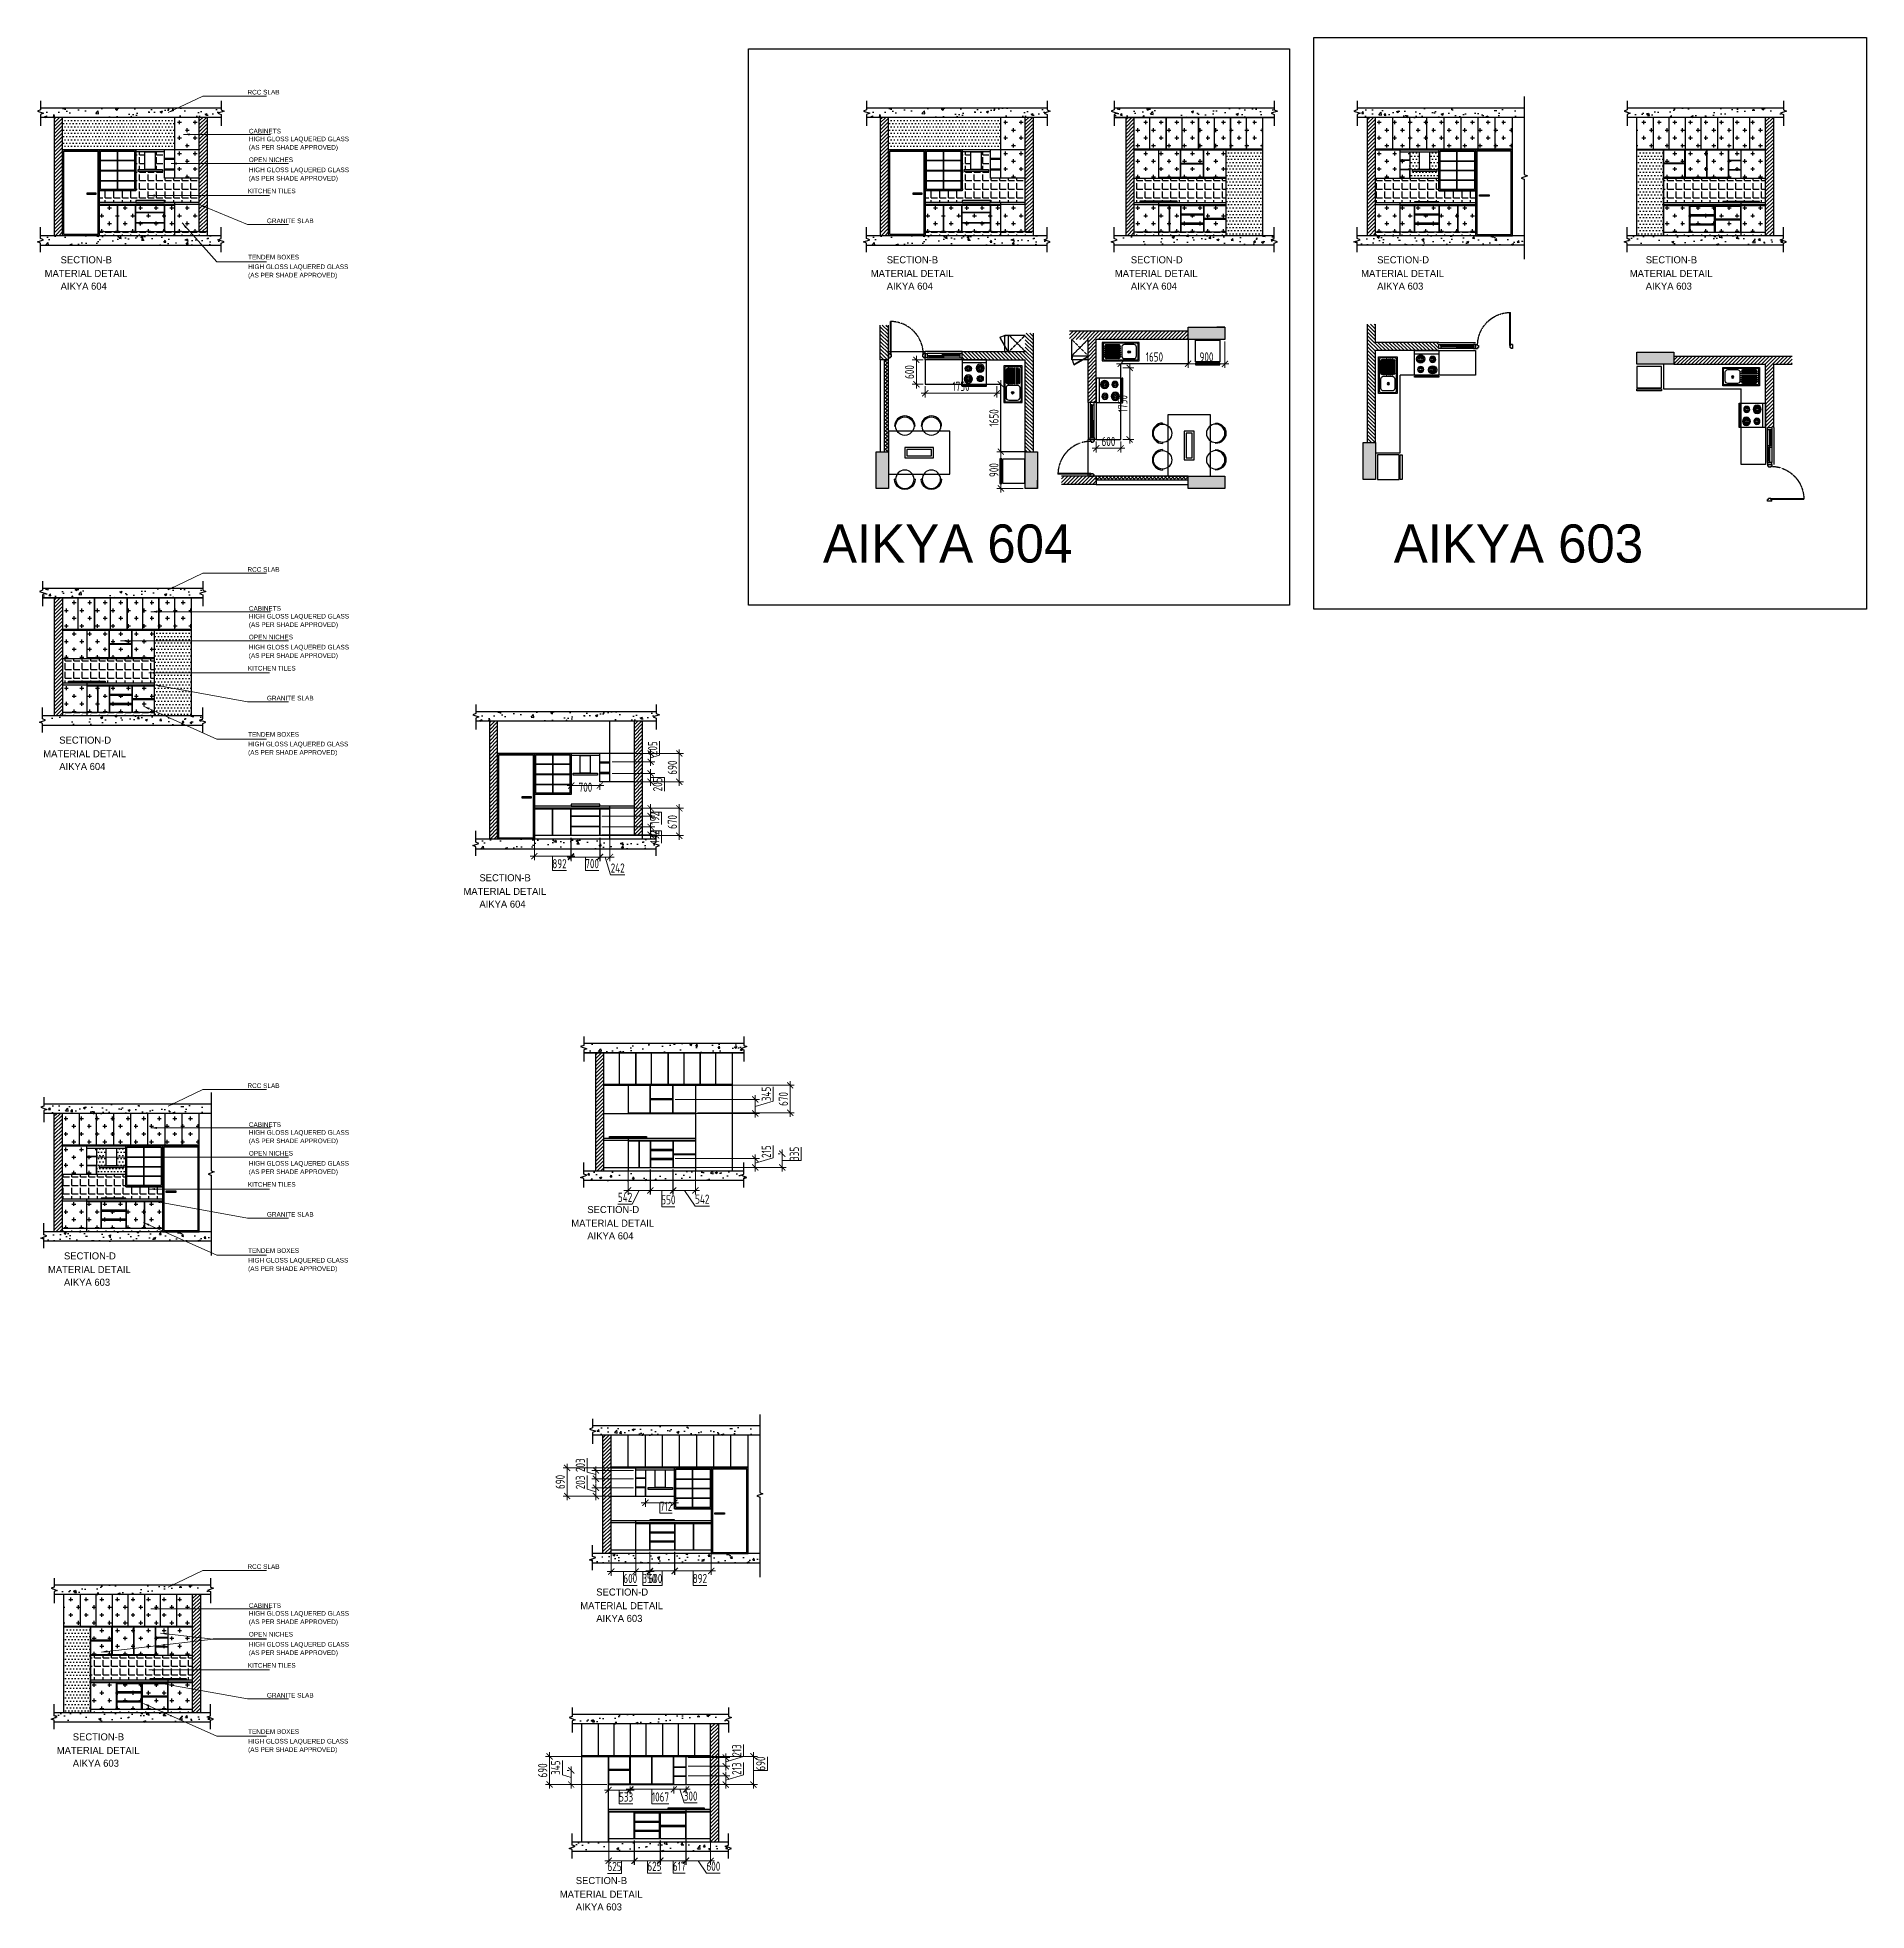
# Model space of a CAD drawing. Header units: millimetres. Extents: x -31859 to 58212, y -66440 to 17102.
# Drawn here: x -7842 to 36935, y -66440 to -20593 of the extents above; entities that cross this region are included whole.
import ezdxf

# ---------------------------------------------------------------- set-up
doc = ezdxf.new("R2010")
doc.units = ezdxf.units.MM
doc.header["$LTSCALE"] = 10
doc.header["$PDMODE"] = 35
doc.header["$PDSIZE"] = 500
doc.linetypes.add('DASHED', pattern=[19.05, 12.7, -6.35])
doc.linetypes.add('HIDDEN', pattern=[9.525, 6.35, -3.175])
for name, color, linetype in [('07--DIM-1', 1, 'Continuous'), ('A--BLOCKWALL-1', 9, 'Continuous'), ('A--BLOCKWALL-2', 2, 'Continuous'), ('A--BLOCKWALL-3', 3, 'Continuous'), ('A--BLOCKWALL-HATCH', 8, 'Continuous'), ('A--DOWN', 34, 'Continuous'), ('A--FIXTURE-0', 8, 'Continuous'), ('A--FURNITURE-0', 253, 'Continuous'), ('A--GLAZING-0', 181, 'Continuous'), ('A--HATCH-1', 8, 'Continuous'), ('A--SANITARY-0', 253, 'Continuous'), ('A--SHAFT-HIDDEN', 9, 'HIDDEN'), ('A--SPACEREF', 3, 'Continuous'), ('A--TEXT-3', 3, 'Continuous'), ('A--TILING-1', 8, 'Continuous'), ('DIMM-1', 1, 'Continuous'), ('Typical floor Column Centre line$0$X-3rd Floor Column$0$A--COL250', 250, 'Continuous'), ('Typical floor Column Centre line$0$X-3rd Floor Column$0$A--CONCRETE-4', 4, 'Continuous')]:
    doc.layers.add(name, color=color, linetype=linetype)
doc.styles.add('ISO', font='isocp2.shx', dxfattribs={"width": 0.8})
doc.dimstyles.new('A-DIM-100', dxfattribs={"dimscale": 100, "dimtxt": 2.25, "dimasz": 1.5, "dimexe": 1, "dimexo": 0.5, "dimgap": 0, "dimtad": 0, "dimdec": 0, "dimzin": 12, "dimdsep": 46, "dimtxsty": 'ISO', "dimblk": 'ARCHTICK', "dimcen": 1, "dimdle": 1, "dimclrd": 8, "dimclre": 8, "dimclrt": 256, "dimadec": 0, "dimazin": 3, "dimtfac": 1, "dimtdec": 0, "dimtmove": 1, "dimatfit": 2, "dimfxl": 1, "dimtvp": 0.75, "dimtolj": 1, "dimtzin": 12, "dimlwd": 18, "dimlwe": 18, "dimarcsym": 0})
pattern_1 = [(0, (-38507.43, -36154.79), (190.5, 190.5), [95.25, -285.75]), (90, (-38459.8, -36202.41), (-190.5, 190.5), [95.25, -285.75])]
pattern_2 = [(0, (-32147.85, -24381.83), (0, 209.55), [152.4, -57.15]), (90, (-32147.85, -24381.83), (-209.55, 1e-14), [152.4, -57.15])]
pattern_3 = [(135, (23241.537, -34531.944), (-44.90128, -44.90128), [])]
pattern_4 = [(0, (0, 0), (0, 209.55), [152.4, -57.15]), (90, (0, 0), (-209.55, 1e-14), [152.4, -57.15])]
pattern_5 = [(225, (24126.11, -21081.944), (44.90128, -44.90128), [])]
pattern_6 = [(50, (0, 0), (546.554, -47.8173), [57.15, -628.65]), (355, (0, 0), (-105.7285, 573.17), [45.72, -502.92]), (100.451, (45.55, -4), (440.8275, 525.35), [48.57, -534.27]), (46.1842, (0, 152.4), (813.237, -126.127), [85.725, -942.975]), (96.6356, (67.8, 141.9), (712.213, 742.277), [72.855, -801.405]), (351.184, (0, 152.4), (712.214, 742.275), [68.58, -754.38]), (21, (76.2, 114.3), (454.8446, -306.7966), [57.15, -628.65]), (326, (76.2, 114.3), (185.406, 552.564), [45.72, -502.92]), (71.4514, (114.1, 88.73), (640.2495, 245.7686), [48.57, -534.27]), (37.5, (0, 0), (9.2658, 253.6651), [0, -496.824, 0, -510.54, 0, -504.825]), (7.5, (0, 0), (200.459, 300.5417), [0, -291.084, 0, -485.394, 0, -192.405]), (327.5, (-169.93, 0), (406.7718, -17.1862), [0, -190.5, 0, -594.36, 0, -788.67]), (317.5, (-246.13, 0), (444.3875, 76.2795), [0, -247.65, 0, -394.716, 0, -560.07])]
pattern_7 = [(0, (-20223.34, 0), (0, 209.55), [152.4, -57.15]), (90, (-20223.34, 0), (-209.55, 1e-14), [152.4, -57.15])]

msp = doc.modelspace()

# ---------------------------------------------------------------- texts
at = {"layer": 'A--SPACEREF'}
for s, height, p in [('RCC SLAB', 113.76, (-2701.1, -21988.8)), ('CABINETS', 113.76, (-2667, -22942.8)), ('(AS PER SHADE APPROVED)', 113.758, (-2667, -23339.1)), ('HIGH GLOSS LAQUERED GLASS', 113.758, (-2667, -23133.9)), ('OPEN NICHES', 113.758, (-2668.3, -23643.9)), ('HIGH GLOSS LAQUERED GLASS', 113.758, (-2668.3, -23890.4)), ('KITCHEN TILES', 113.758, (-2691.4, -24406.4)), ('(AS PER SHADE APPROVED)', 113.758, (-2668.3, -24095.7)), ('GRANITE SLAB', 113.758, (-2225.5, -25138.3)), ('TENDEM BOXES', 113.758, (-2685.5, -26025.5)), ('(AS PER SHADE APPROVED)', 113.758, (-2685.5, -26467.5)), ('HIGH GLOSS LAQUERED GLASS', 113.758, (-2685.5, -26262.2)), ('AIKYA 604', 933.32, (11387.9, -33445.8)), ('AIKYA 603', 933.32, (25361, -33445.8)), ('RCC SLAB', 113.76, (-2701.1, -33671)), ('CABINETS', 113.76, (-2667, -34625)), ('HIGH GLOSS LAQUERED GLASS', 113.758, (-2667, -34816.1)), ('OPEN NICHES', 113.758, (-2668.3, -35326.1)), ('(AS PER SHADE APPROVED)', 113.758, (-2667, -35021.4)), ('(AS PER SHADE APPROVED)', 113.758, (-2668.3, -35777.9)), ('HIGH GLOSS LAQUERED GLASS', 113.758, (-2668.3, -35572.6)), ('KITCHEN TILES', 113.758, (-2691.4, -36088.6)), ('GRANITE SLAB', 113.758, (-2225.5, -36820.5)), ('TENDEM BOXES', 113.758, (-2685.5, -37707.8)), ('(AS PER SHADE APPROVED)', 113.758, (-2685.5, -38149.7)), ('HIGH GLOSS LAQUERED GLASS', 113.758, (-2685.5, -37944.4)), ('RCC SLAB', 113.76, (-2701.1, -46306.7)), ('CABINETS', 113.76, (-2667, -47260.7)), ('(AS PER SHADE APPROVED)', 113.758, (-2667, -47657)), ('HIGH GLOSS LAQUERED GLASS', 113.758, (-2667, -47451.8)), ('OPEN NICHES', 113.758, (-2668.3, -47961.8)), ('HIGH GLOSS LAQUERED GLASS', 113.758, (-2668.3, -48208.3)), ('(AS PER SHADE APPROVED)', 113.758, (-2668.3, -48413.6)), ('KITCHEN TILES', 113.758, (-2691.4, -48724.3)), ('GRANITE SLAB', 113.758, (-2225.5, -49456.2)), ('TENDEM BOXES', 113.758, (-2685.5, -50343.4)), ('(AS PER SHADE APPROVED)', 113.758, (-2685.5, -50785.3)), ('HIGH GLOSS LAQUERED GLASS', 113.758, (-2685.5, -50580.1)), ('RCC SLAB', 113.76, (-2701.1, -58078.7)), ('CABINETS', 113.76, (-2667, -59032.8)), ('HIGH GLOSS LAQUERED GLASS', 113.758, (-2667, -59223.8)), ('(AS PER SHADE APPROVED)', 113.758, (-2667, -59429.1)), ('OPEN NICHES', 113.758, (-2668.3, -59733.8)), ('HIGH GLOSS LAQUERED GLASS', 113.758, (-2668.3, -59980.3)), ('KITCHEN TILES', 113.758, (-2691.4, -60496.4)), ('(AS PER SHADE APPROVED)', 113.758, (-2668.3, -60185.6)), ('GRANITE SLAB', 113.758, (-2225.5, -61228.2)), ('TENDEM BOXES', 113.758, (-2685.5, -62115.5)), ('HIGH GLOSS LAQUERED GLASS', 113.758, (-2685.5, -62352.1)), ('(AS PER SHADE APPROVED)', 113.758, (-2685.5, -62557.4))]:
    msp.add_text(s, height=height, dxfattribs=at).set_placement(p)
at = {"layer": 'A--TEXT-3'}
for s, height, p in [('SECTION-B', 172.62, (-7274.4, -26121)), ('SECTION-B', 172.62, (12949, -26121)), ('SECTION-D', 172.62, (18924.5, -26121)), ('SECTION-D', 172.62, (24955, -26121)), ('SECTION-B', 172.62, (31529.8, -26121)), ('MATERIAL DETAIL', 172.617, (-7665.8, -26454.9)), ('AIKYA 604', 172.62, (-7274.4, -26766)), ('MATERIAL DETAIL', 172.617, (12557.6, -26454.9)), ('AIKYA 604', 172.62, (12949, -26766)), ('MATERIAL DETAIL', 172.617, (18533.1, -26454.9)), ('AIKYA 604', 172.62, (18924.5, -26766)), ('MATERIAL DETAIL', 172.617, (24563.6, -26454.9)), ('AIKYA 603', 172.62, (24955, -26766)), ('MATERIAL DETAIL', 172.617, (31138.4, -26454.9)), ('AIKYA 603', 172.62, (31529.8, -26766)), ('MATERIAL DETAIL', 172.617, (-7699.7, -38211.6, 0)), ('SECTION-D', 172.62, (-7308.2, -37877.7, 0)), ('AIKYA 604', 172.62, (-7308.2, -38522.7, 0)), ('SECTION-D', 172.62, (-7192.8, -50502.9, 0)), ('MATERIAL DETAIL', 172.617, (-7584.2, -50836.7, 0)), ('AIKYA 603', 172.62, (-7192.8, -51147.9, 0)), ('SECTION-B', 172.62, (-6977.6, -62275.8, 0)), ('MATERIAL DETAIL', 172.617, (-7369, -62609.7, 0)), ('AIKYA 603', 172.62, (-6977.6, -62920.8, 0))]:
    msp.add_text(s, height=height, dxfattribs=at).set_placement(p)
at = {"layer": 'DIMM-1'}
for s, height, p in [('SECTION-B', 172.62, (2977.5, -41247)), ('MATERIAL DETAIL', 172.617, (2586.1, -41580.8)), ('AIKYA 604', 172.62, (2977.5, -41892)), ('SECTION-D', 172.62, (5618.9, -49368.2)), ('MATERIAL DETAIL', 172.617, (5227.5, -49702.1)), ('AIKYA 604', 172.62, (5618.9, -50013.2)), ('SECTION-D', 172.62, (5838.2, -58730.8)), ('MATERIAL DETAIL', 172.617, (5446.8, -59064.7)), ('AIKYA 603', 172.62, (5838.2, -59375.8)), ('MATERIAL DETAIL', 172.617, (4945, -66126.6)), ('SECTION-B', 172.62, (5336.4, -65792.7)), ('AIKYA 603', 172.62, (5336.4, -66437.7))]:
    msp.add_text(s, height=height, dxfattribs=at).set_placement(p)

# ---------------------------------------------------------------- blocks, each defined once
blk = doc.blocks.new('_ArchTick')
at = {"color": 0, "const_width": 0.15}
blk.add_lwpolyline([(-0.5, -0.5), (0.5, 0.5)], dxfattribs=at)
blk = doc.blocks.new('*D318')
at = {"layer": '07--DIM-1', "color": 8, "lineweight": 18}
for p, q in [((6203, -57664), (6203, -58244)), ((6803, -57664), (6803, -58244)), ((6903, -58144), (6103, -58144)), ((6503, -58144), (6503, -58481)), ((6503, -58481), (6838, -58481))]:
    blk.add_line(p, q, dxfattribs=at)
at = {"layer": 'Defpoints', "color": 0}
for p in [(6203, -57614), (6803, -57614), (6203, -58144)]:
    blk.add_point(p, dxfattribs=at)
at = {"layer": '07--DIM-1', "color": 8, "lineweight": 18, "xscale": 150, "yscale": 150, "zscale": 150, "rotation": 180}
blk.add_blockref('_ArchTick', (6203, -58144), dxfattribs=at)
at = {"layer": '07--DIM-1', "color": 8, "lineweight": 18, "xscale": 150, "yscale": 150, "zscale": 150}
blk.add_blockref('_ArchTick', (6803, -58144), dxfattribs=at)
at = {"layer": '07--DIM-1', "insert": (6670, -58312), "char_height": 225, "attachment_point": 5, "style": 'ISO'}
blk.add_mtext('\\A1;600', dxfattribs=at)
blk = doc.blocks.new('*D319')
at = {"layer": '07--DIM-1', "color": 8, "lineweight": 18}
for p, q in [((6803, -57664), (6803, -58243)), ((7153, -57664), (7153, -58243)), ((7253, -58143), (6703, -58143)), ((6978, -58143), (6978, -58481)), ((6978, -58481), (7302, -58481))]:
    blk.add_line(p, q, dxfattribs=at)
at = {"layer": 'Defpoints', "color": 0}
for p in [(6803, -57614), (7153, -57614), (6803, -58143)]:
    blk.add_point(p, dxfattribs=at)
at = {"layer": '07--DIM-1', "color": 8, "lineweight": 18, "xscale": 150, "yscale": 150, "zscale": 150, "rotation": 180}
blk.add_blockref('_ArchTick', (6803, -58143), dxfattribs=at)
at = {"layer": '07--DIM-1', "color": 8, "lineweight": 18, "xscale": 150, "yscale": 150, "zscale": 150}
blk.add_blockref('_ArchTick', (7153, -58143), dxfattribs=at)
at = {"layer": '07--DIM-1', "insert": (7140, -58312), "char_height": 225, "attachment_point": 5, "style": 'ISO'}
blk.add_mtext('\\A1;350', dxfattribs=at)
blk = doc.blocks.new('*D320')
at = {"layer": '07--DIM-1', "color": 8, "lineweight": 18}
for p, q in [((7153, -57664), (7153, -58226)), ((7753, -57664), (7753, -58226)), ((7053, -58126), (7853, -58126)), ((7453, -58126), (7453, -58481)), ((7453, -58481), (7118, -58481))]:
    blk.add_line(p, q, dxfattribs=at)
at = {"layer": 'Defpoints', "color": 0}
for p in [(7153, -57614), (7753, -57614), (7753, -58126)]:
    blk.add_point(p, dxfattribs=at)
at = {"layer": '07--DIM-1', "color": 8, "lineweight": 18, "xscale": 150, "yscale": 150, "zscale": 150, "rotation": 180}
blk.add_blockref('_ArchTick', (7153, -58126), dxfattribs=at)
at = {"layer": '07--DIM-1', "color": 8, "lineweight": 18, "xscale": 150, "yscale": 150, "zscale": 150}
blk.add_blockref('_ArchTick', (7753, -58126), dxfattribs=at)
at = {"layer": '07--DIM-1', "insert": (7285, -58312), "char_height": 225, "attachment_point": 5, "style": 'ISO'}
blk.add_mtext('\\A1;600', dxfattribs=at)
blk = doc.blocks.new('*D321')
at = {"layer": '07--DIM-1', "color": 8, "lineweight": 18}
for p, q in [((7761, -57664), (7761, -58226)), ((8653, -57664), (8653, -58226)), ((7661, -58126), (8753, -58126)), ((8207, -58126), (8207, -58481)), ((8207, -58481), (8542, -58481))]:
    blk.add_line(p, q, dxfattribs=at)
at = {"layer": 'Defpoints', "color": 0}
for p in [(7761, -57614), (8653, -57614), (8653, -58126)]:
    blk.add_point(p, dxfattribs=at)
at = {"layer": '07--DIM-1', "color": 8, "lineweight": 18, "xscale": 150, "yscale": 150, "zscale": 150, "rotation": 180}
blk.add_blockref('_ArchTick', (7761, -58126), dxfattribs=at)
at = {"layer": '07--DIM-1', "color": 8, "lineweight": 18, "xscale": 150, "yscale": 150, "zscale": 150}
blk.add_blockref('_ArchTick', (8653, -58126), dxfattribs=at)
at = {"layer": '07--DIM-1', "insert": (8374, -58312), "char_height": 225, "attachment_point": 5, "style": 'ISO'}
blk.add_mtext('\\A1;892', dxfattribs=at)
blk = doc.blocks.new('*D322')
at = {"layer": '07--DIM-1', "color": 8, "lineweight": 18}
for p, q in [((5617, -56129), (5617, -55793)), ((5829, -56192), (5617, -56129)), ((6753, -56091), (5729, -56091)), ((6753, -56294), (5729, -56294)), ((5829, -56394), (5829, -55991))]:
    blk.add_line(p, q, dxfattribs=at)
at = {"layer": 'Defpoints', "color": 0}
for p in [(5829, -56091), (6803, -56091), (6803, -56294)]:
    blk.add_point(p, dxfattribs=at)
at = {"layer": '07--DIM-1', "color": 8, "lineweight": 18, "xscale": 150, "yscale": 150, "zscale": 150}
for p, rotation in [((5829, -56091), 90), ((5829, -56294), 270)]:
    blk.add_blockref('_ArchTick', p, dxfattribs=dict(at, rotation=rotation))
at = {"layer": '07--DIM-1', "insert": (5448, -55961), "char_height": 225, "attachment_point": 5, "rotation": 90, "style": 'ISO'}
blk.add_mtext('\\A1;203', dxfattribs=at)
blk = doc.blocks.new('*D323')
at = {"layer": '07--DIM-1', "color": 8, "lineweight": 18}
for p, q in [((5617, -55707), (5617, -55371)), ((5829, -55771), (5617, -55707)), ((6753, -55670), (5729, -55670)), ((6753, -55873), (5729, -55873)), ((5829, -55973), (5829, -55570))]:
    blk.add_line(p, q, dxfattribs=at)
at = {"layer": 'Defpoints', "color": 0}
for p in [(5829, -55670), (6803, -55670), (6803, -55873)]:
    blk.add_point(p, dxfattribs=at)
at = {"layer": '07--DIM-1', "color": 8, "lineweight": 18, "xscale": 150, "yscale": 150, "zscale": 150}
for p, rotation in [((5829, -55670), 90), ((5829, -55873), 270)]:
    blk.add_blockref('_ArchTick', p, dxfattribs=dict(at, rotation=rotation))
at = {"layer": '07--DIM-1', "insert": (5448, -55539), "char_height": 225, "attachment_point": 5, "rotation": 90, "style": 'ISO'}
blk.add_mtext('\\A1;203', dxfattribs=at)
blk = doc.blocks.new('*D324')
at = {"layer": '07--DIM-1', "color": 8, "lineweight": 18}
for p, q in [((6753, -55604), (5024, -55604)), ((5124, -56394), (5124, -55504)), ((6753, -56294), (5024, -56294))]:
    blk.add_line(p, q, dxfattribs=at)
at = {"layer": 'Defpoints', "color": 0}
for p in [(5124, -55604), (6803, -55604), (6803, -56294)]:
    blk.add_point(p, dxfattribs=at)
at = {"layer": '07--DIM-1', "color": 8, "lineweight": 18, "xscale": 150, "yscale": 150, "zscale": 150}
for p, rotation in [((5124, -55604), 90), ((5124, -56294), 270)]:
    blk.add_blockref('_ArchTick', p, dxfattribs=dict(at, rotation=rotation))
at = {"layer": '07--DIM-1', "insert": (4955, -55949), "char_height": 225, "attachment_point": 5, "rotation": 90, "style": 'ISO'}
blk.add_mtext('\\A1;690', dxfattribs=at)
blk = doc.blocks.new('*D325')
at = {"layer": '07--DIM-1', "color": 8, "lineweight": 18}
for p, q in [((7040, -56344), (7040, -56560)), ((7753, -56344), (7753, -56560)), ((6940, -56460), (7853, -56460)), ((7397, -56460), (7397, -56715)), ((7397, -56715), (7695, -56715))]:
    blk.add_line(p, q, dxfattribs=at)
at = {"layer": 'Defpoints', "color": 0}
for p in [(7040, -56294), (7753, -56294), (7753, -56460)]:
    blk.add_point(p, dxfattribs=at)
at = {"layer": '07--DIM-1', "color": 8, "lineweight": 18, "xscale": 150, "yscale": 150, "zscale": 150, "rotation": 180}
blk.add_blockref('_ArchTick', (7040, -56460), dxfattribs=at)
at = {"layer": '07--DIM-1', "color": 8, "lineweight": 18, "xscale": 150, "yscale": 150, "zscale": 150}
blk.add_blockref('_ArchTick', (7753, -56460), dxfattribs=at)
at = {"layer": '07--DIM-1', "insert": (7546, -56546), "char_height": 225, "attachment_point": 5, "style": 'ISO'}
blk.add_mtext('\\A1;712', dxfattribs=at)
blk = doc.blocks.new('*D326')
at = {"layer": '07--DIM-1', "color": 8, "lineweight": 18}
for p, q in [((6144, -64727), (6144, -65323)), ((6769, -64727), (6769, -65323)), ((6869, -65223), (6044, -65223)), ((6456, -65530), (6114, -65530)), ((6456, -65223), (6456, -65530))]:
    blk.add_line(p, q, dxfattribs=at)
at = {"layer": 'Defpoints', "color": 0}
for p in [(6144, -64677), (6769, -64677), (6144, -65223)]:
    blk.add_point(p, dxfattribs=at)
at = {"layer": '07--DIM-1', "color": 8, "lineweight": 18, "xscale": 150, "yscale": 150, "zscale": 150, "rotation": 180}
blk.add_blockref('_ArchTick', (6144, -65223), dxfattribs=at)
at = {"layer": '07--DIM-1', "color": 8, "lineweight": 18, "xscale": 150, "yscale": 150, "zscale": 150}
blk.add_blockref('_ArchTick', (6769, -65223), dxfattribs=at)
at = {"layer": '07--DIM-1', "insert": (6285, -65362), "char_height": 225, "attachment_point": 5, "style": 'ISO'}
blk.add_mtext('\\A1;625', dxfattribs=at)
blk = doc.blocks.new('*D327')
at = {"layer": '07--DIM-1', "color": 8, "lineweight": 18}
for p, q in [((6777, -64727), (6777, -65323)), ((7402, -64727), (7402, -65323)), ((6677, -65223), (7502, -65223)), ((7090, -65223), (7090, -65525)), ((7090, -65525), (7432, -65525))]:
    blk.add_line(p, q, dxfattribs=at)
at = {"layer": 'Defpoints', "color": 0}
for p in [(6777, -64677), (7402, -64677), (7402, -65223)]:
    blk.add_point(p, dxfattribs=at)
at = {"layer": '07--DIM-1', "color": 8, "lineweight": 18, "xscale": 150, "yscale": 150, "zscale": 150, "rotation": 180}
blk.add_blockref('_ArchTick', (6777, -65223), dxfattribs=at)
at = {"layer": '07--DIM-1', "color": 8, "lineweight": 18, "xscale": 150, "yscale": 150, "zscale": 150}
blk.add_blockref('_ArchTick', (7402, -65223), dxfattribs=at)
at = {"layer": '07--DIM-1', "insert": (7261, -65356), "char_height": 225, "attachment_point": 5, "style": 'ISO'}
blk.add_mtext('\\A1;625', dxfattribs=at)
blk = doc.blocks.new('*D328')
at = {"layer": '07--DIM-1', "color": 8, "lineweight": 18}
for p, q in [((7410, -64727), (7410, -65323)), ((8028, -64727), (8028, -65323)), ((7310, -65223), (8128, -65223)), ((7719, -65223), (7719, -65525)), ((7719, -65525), (8018, -65525))]:
    blk.add_line(p, q, dxfattribs=at)
at = {"layer": 'Defpoints', "color": 0}
for p in [(7410, -64677), (8028, -64677), (8028, -65223)]:
    blk.add_point(p, dxfattribs=at)
at = {"layer": '07--DIM-1', "color": 8, "lineweight": 18, "xscale": 150, "yscale": 150, "zscale": 150, "rotation": 180}
blk.add_blockref('_ArchTick', (7410, -65223), dxfattribs=at)
at = {"layer": '07--DIM-1', "color": 8, "lineweight": 18, "xscale": 150, "yscale": 150, "zscale": 150}
blk.add_blockref('_ArchTick', (8028, -65223), dxfattribs=at)
at = {"layer": '07--DIM-1', "insert": (7869, -65356), "char_height": 225, "attachment_point": 5, "style": 'ISO'}
blk.add_mtext('\\A1;617', dxfattribs=at)
blk = doc.blocks.new('*D329')
at = {"layer": '07--DIM-1', "color": 8, "lineweight": 18}
for p, q in [((8036, -64727), (8036, -65323)), ((8636, -64727), (8636, -65323)), ((7936, -65223), (8736, -65223)), ((8336, -65223), (8538, -65525)), ((8538, -65525), (8873, -65525))]:
    blk.add_line(p, q, dxfattribs=at)
at = {"layer": 'Defpoints', "color": 0}
for p in [(8036, -64677), (8636, -64677), (8636, -65223)]:
    blk.add_point(p, dxfattribs=at)
at = {"layer": '07--DIM-1', "color": 8, "lineweight": 18, "xscale": 150, "yscale": 150, "zscale": 150, "rotation": 180}
blk.add_blockref('_ArchTick', (8036, -65223), dxfattribs=at)
at = {"layer": '07--DIM-1', "color": 8, "lineweight": 18, "xscale": 150, "yscale": 150, "zscale": 150}
blk.add_blockref('_ArchTick', (8636, -65223), dxfattribs=at)
at = {"layer": '07--DIM-1', "insert": (8705, -65356), "char_height": 225, "attachment_point": 5, "style": 'ISO'}
blk.add_mtext('\\A1;600', dxfattribs=at)
blk = doc.blocks.new('*D330')
at = {"layer": '07--DIM-1', "color": 8, "lineweight": 18}
for p, q in [((6086, -62666), (4595, -62666)), ((4695, -63456), (4695, -62566)), ((6094, -63356), (4595, -63356))]:
    blk.add_line(p, q, dxfattribs=at)
at = {"layer": 'Defpoints', "color": 0}
for p in [(4695, -62666), (6136, -62666), (6144, -63356)]:
    blk.add_point(p, dxfattribs=at)
at = {"layer": '07--DIM-1', "color": 8, "lineweight": 18, "xscale": 150, "yscale": 150, "zscale": 150}
for p, rotation in [((4695, -62666), 90), ((4695, -63356), 270)]:
    blk.add_blockref('_ArchTick', p, dxfattribs=dict(at, rotation=rotation))
at = {"layer": '07--DIM-1', "insert": (4526, -63011), "char_height": 225, "attachment_point": 5, "rotation": 90, "style": 'ISO'}
blk.add_mtext('\\A1;690', dxfattribs=at)
blk = doc.blocks.new('*D331')
at = {"layer": '07--DIM-1', "color": 8, "lineweight": 18}
for p, q in [((5011, -63120), (5011, -62770)), ((5224, -63183), (5011, -63120)), ((5174, -63011), (5124, -63011)), ((5224, -63456), (5224, -62911)), ((6094, -63356), (5124, -63356))]:
    blk.add_line(p, q, dxfattribs=at)
at = {"layer": 'Defpoints', "color": 0}
for p in [(5224, -63011), (5224, -63011), (6144, -63356)]:
    blk.add_point(p, dxfattribs=at)
at = {"layer": '07--DIM-1', "color": 8, "lineweight": 18, "xscale": 150, "yscale": 150, "zscale": 150}
for p, rotation in [((5224, -63011), 90), ((5224, -63356), 270)]:
    blk.add_blockref('_ArchTick', p, dxfattribs=dict(at, rotation=rotation))
at = {"layer": '07--DIM-1', "insert": (4842, -62945), "char_height": 225, "attachment_point": 5, "rotation": 90, "style": 'ISO'}
blk.add_mtext('\\A1;345', dxfattribs=at)
blk = doc.blocks.new('*D332')
at = {"layer": '07--DIM-1', "color": 8, "lineweight": 18}
for p, q in [((8086, -63143), (9107, -63143)), ((9007, -63456), (9007, -63043)), ((9007, -63249), (9445, -63118)), ((9445, -63118), (9445, -62818)), ((8086, -63356), (9107, -63356))]:
    blk.add_line(p, q, dxfattribs=at)
at = {"layer": 'Defpoints', "color": 0}
for p in [(8036, -63143), (9007, -63143), (8036, -63356)]:
    blk.add_point(p, dxfattribs=at)
at = {"layer": '07--DIM-1', "color": 8, "lineweight": 18, "xscale": 150, "yscale": 150, "zscale": 150}
for p, rotation in [((9007, -63143), 90), ((9007, -63356), 270)]:
    blk.add_blockref('_ArchTick', p, dxfattribs=dict(at, rotation=rotation))
at = {"layer": '07--DIM-1', "insert": (9276, -62968), "char_height": 225, "attachment_point": 5, "rotation": 90, "style": 'ISO'}
blk.add_mtext('\\A1;213', dxfattribs=at)
blk = doc.blocks.new('*D333')
at = {"layer": '07--DIM-1', "color": 8, "lineweight": 18}
for p, q in [((8086, -62697), (9107, -62697)), ((9007, -63010), (9007, -62597)), ((9007, -62804), (9445, -62672)), ((9445, -62672), (9445, -62372)), ((8086, -62910), (9107, -62910))]:
    blk.add_line(p, q, dxfattribs=at)
at = {"layer": 'Defpoints', "color": 0}
for p in [(8036, -62697), (9007, -62697), (8036, -62910)]:
    blk.add_point(p, dxfattribs=at)
at = {"layer": '07--DIM-1', "color": 8, "lineweight": 18, "xscale": 150, "yscale": 150, "zscale": 150}
for p, rotation in [((9007, -62697), 90), ((9007, -62910), 270)]:
    blk.add_blockref('_ArchTick', p, dxfattribs=dict(at, rotation=rotation))
at = {"layer": '07--DIM-1', "insert": (9276, -62522), "char_height": 225, "attachment_point": 5, "rotation": 90, "style": 'ISO'}
blk.add_mtext('\\A1;213', dxfattribs=at)
blk = doc.blocks.new('*D334')
at = {"layer": '07--DIM-1', "color": 8, "lineweight": 18}
for p, q in [((7786, -62666), (9784, -62666)), ((9684, -63456), (9684, -62566)), ((10033, -63011), (10033, -62675)), ((9684, -63011), (10033, -63011)), ((7786, -63356), (9784, -63356))]:
    blk.add_line(p, q, dxfattribs=at)
at = {"layer": 'Defpoints', "color": 0}
for p in [(7736, -62666), (9684, -62666), (7736, -63356)]:
    blk.add_point(p, dxfattribs=at)
at = {"layer": '07--DIM-1', "color": 8, "lineweight": 18, "xscale": 150, "yscale": 150, "zscale": 150}
for p, rotation in [((9684, -62666), 90), ((9684, -63356), 270)]:
    blk.add_blockref('_ArchTick', p, dxfattribs=dict(at, rotation=rotation))
at = {"layer": '07--DIM-1', "insert": (9864, -62843), "char_height": 225, "attachment_point": 5, "rotation": 90, "style": 'ISO'}
blk.add_mtext('\\A1;690', dxfattribs=at)
blk = doc.blocks.new('*D335')
at = {"layer": '07--DIM-1', "color": 8, "lineweight": 18}
for p, q in [((6036, -63490), (6769, -63490)), ((6136, -63406), (6136, -63590)), ((6402, -63490), (6402, -63829)), ((6669, -63406), (6669, -63590)), ((6402, -63829), (6734, -63829))]:
    blk.add_line(p, q, dxfattribs=at)
at = {"layer": 'Defpoints', "color": 0}
for p in [(6136, -63356), (6669, -63356), (6669, -63490)]:
    blk.add_point(p, dxfattribs=at)
at = {"layer": '07--DIM-1', "color": 8, "lineweight": 18, "xscale": 150, "yscale": 150, "zscale": 150, "rotation": 180}
blk.add_blockref('_ArchTick', (6136, -63490), dxfattribs=at)
at = {"layer": '07--DIM-1', "color": 8, "lineweight": 18, "xscale": 150, "yscale": 150, "zscale": 150}
blk.add_blockref('_ArchTick', (6669, -63490), dxfattribs=at)
at = {"layer": '07--DIM-1', "insert": (6568, -63660), "char_height": 225, "attachment_point": 5, "style": 'ISO'}
blk.add_mtext('\\A1;533', dxfattribs=at)
blk = doc.blocks.new('*D336')
at = {"layer": '07--DIM-1', "color": 8, "lineweight": 18}
for p, q in [((6569, -63473), (7836, -63473)), ((6669, -63406), (6669, -63573)), ((7202, -63473), (7202, -63829)), ((7736, -63406), (7736, -63573)), ((7202, -63829), (7616, -63829))]:
    blk.add_line(p, q, dxfattribs=at)
at = {"layer": 'Defpoints', "color": 0}
for p in [(6669, -63356), (7736, -63356), (7736, -63473)]:
    blk.add_point(p, dxfattribs=at)
at = {"layer": '07--DIM-1', "color": 8, "lineweight": 18, "xscale": 150, "yscale": 150, "zscale": 150, "rotation": 180}
blk.add_blockref('_ArchTick', (6669, -63473), dxfattribs=at)
at = {"layer": '07--DIM-1', "color": 8, "lineweight": 18, "xscale": 150, "yscale": 150, "zscale": 150}
blk.add_blockref('_ArchTick', (7736, -63473), dxfattribs=at)
at = {"layer": '07--DIM-1', "insert": (7409, -63660), "char_height": 225, "attachment_point": 5, "style": 'ISO'}
blk.add_mtext('\\A1;1067', dxfattribs=at)
blk = doc.blocks.new('*D337')
at = {"layer": '07--DIM-1', "color": 8, "lineweight": 18}
for p, q in [((7636, -63473), (8136, -63473)), ((7736, -63406), (7736, -63573)), ((7886, -63473), (7986, -63807)), ((8036, -63406), (8036, -63573)), ((7986, -63807), (8310, -63807))]:
    blk.add_line(p, q, dxfattribs=at)
at = {"layer": 'Defpoints', "color": 0}
for p in [(7736, -63356), (8036, -63356), (8036, -63473)]:
    blk.add_point(p, dxfattribs=at)
at = {"layer": '07--DIM-1', "color": 8, "lineweight": 18, "xscale": 150, "yscale": 150, "zscale": 150, "rotation": 180}
blk.add_blockref('_ArchTick', (7736, -63473), dxfattribs=at)
at = {"layer": '07--DIM-1', "color": 8, "lineweight": 18, "xscale": 150, "yscale": 150, "zscale": 150}
blk.add_blockref('_ArchTick', (8036, -63473), dxfattribs=at)
at = {"layer": '07--DIM-1', "insert": (8148, -63638), "char_height": 225, "attachment_point": 5, "style": 'ISO'}
blk.add_mtext('\\A1;300', dxfattribs=at)
blk = doc.blocks.new('*D305')
at = {"layer": '07--DIM-1', "color": 8, "lineweight": 18}
for p, q in [((7766, -48036), (9830, -48036)), ((9730, -47936), (9730, -48351)), ((9730, -48144), (10168, -48013)), ((10168, -48013), (10168, -47712)), ((7766, -48251), (9830, -48251))]:
    blk.add_line(p, q, dxfattribs=at)
at = {"layer": 'Defpoints', "color": 0}
for p in [(7716, -48036), (7716, -48251), (9730, -48251)]:
    blk.add_point(p, dxfattribs=at)
at = {"layer": '07--DIM-1', "color": 8, "lineweight": 18, "xscale": 150, "yscale": 150, "zscale": 150}
for p, rotation in [((9730, -48036), 90), ((9730, -48251), 270)]:
    blk.add_blockref('_ArchTick', p, dxfattribs=dict(at, rotation=rotation))
at = {"layer": '07--DIM-1', "insert": (9999, -47863), "char_height": 225, "attachment_point": 5, "rotation": 90, "style": 'ISO'}
blk.add_mtext('\\A1;215', dxfattribs=at)
blk = doc.blocks.new('*D310')
at = {"layer": '07--DIM-1', "color": 8, "lineweight": 18}
for p, q in [((10168, -46628), (10168, -46278)), ((7766, -46586), (9830, -46586)), ((9730, -46486), (9730, -47031)), ((9730, -46759), (10168, -46628)), ((7766, -46931), (9830, -46931))]:
    blk.add_line(p, q, dxfattribs=at)
at = {"layer": 'Defpoints', "color": 0}
for p in [(7716, -46586), (7716, -46931), (9730, -46931)]:
    blk.add_point(p, dxfattribs=at)
at = {"layer": '07--DIM-1', "color": 8, "lineweight": 18, "xscale": 150, "yscale": 150, "zscale": 150}
for p, rotation in [((9730, -46586), 90), ((9730, -46931), 270)]:
    blk.add_blockref('_ArchTick', p, dxfattribs=dict(at, rotation=rotation))
at = {"layer": '07--DIM-1', "insert": (9999, -46453), "char_height": 225, "attachment_point": 5, "rotation": 90, "style": 'ISO'}
blk.add_mtext('\\A1;345', dxfattribs=at)
blk = doc.blocks.new('*D311')
at = {"layer": '07--DIM-1', "color": 8, "lineweight": 18}
for p, q in [((10339, -47916), (10289, -47916)), ((10389, -48351), (10389, -47816)), ((10389, -48084), (10856, -48084)), ((10856, -48084), (10856, -47753)), ((8316, -48251), (10489, -48251))]:
    blk.add_line(p, q, dxfattribs=at)
at = {"layer": 'Defpoints', "color": 0}
for p in [(10389, -47916), (10389, -47916), (8266, -48251)]:
    blk.add_point(p, dxfattribs=at)
at = {"layer": '07--DIM-1', "color": 8, "lineweight": 18, "xscale": 150, "yscale": 150, "zscale": 150}
for p, rotation in [((10389, -47916), 90), ((10389, -48251), 270)]:
    blk.add_blockref('_ArchTick', p, dxfattribs=dict(at, rotation=rotation))
at = {"layer": '07--DIM-1', "insert": (10687, -47918), "char_height": 225, "attachment_point": 5, "rotation": 90, "style": 'ISO'}
blk.add_mtext('\\A1;335', dxfattribs=at)
blk = doc.blocks.new('*D312')
at = {"layer": '07--DIM-1', "color": 8, "lineweight": 18}
for p, q in [((8316, -46241), (10686, -46241)), ((10586, -47011), (10586, -46141)), ((8316, -46911), (10686, -46911))]:
    blk.add_line(p, q, dxfattribs=at)
at = {"layer": 'Defpoints', "color": 0}
for p in [(8266, -46241), (10586, -46241), (8266, -46911)]:
    blk.add_point(p, dxfattribs=at)
at = {"layer": '07--DIM-1', "color": 8, "lineweight": 18, "xscale": 150, "yscale": 150, "zscale": 150}
for p, rotation in [((10586, -46241), 90), ((10586, -46911), 270)]:
    blk.add_blockref('_ArchTick', p, dxfattribs=dict(at, rotation=rotation))
at = {"layer": '07--DIM-1', "insert": (10418, -46576), "char_height": 225, "attachment_point": 5, "rotation": 90, "style": 'ISO'}
blk.add_mtext('\\A1;670', dxfattribs=at)
blk = doc.blocks.new('*D313')
at = {"layer": '07--DIM-1', "color": 8, "lineweight": 18}
for p, q in [((6616, -48301), (6616, -48915)), ((7158, -48301), (7158, -48915)), ((7258, -48815), (6516, -48815)), ((6887, -48815), (6720, -49152)), ((6720, -49152), (6368, -49152))]:
    blk.add_line(p, q, dxfattribs=at)
at = {"layer": 'Defpoints', "color": 0}
for p in [(6616, -48251), (7158, -48251), (6616, -48815)]:
    blk.add_point(p, dxfattribs=at)
at = {"layer": '07--DIM-1', "color": 8, "lineweight": 18, "xscale": 150, "yscale": 150, "zscale": 150, "rotation": 180}
blk.add_blockref('_ArchTick', (6616, -48815), dxfattribs=at)
at = {"layer": '07--DIM-1', "color": 8, "lineweight": 18, "xscale": 150, "yscale": 150, "zscale": 150}
blk.add_blockref('_ArchTick', (7158, -48815), dxfattribs=at)
at = {"layer": '07--DIM-1', "insert": (6544, -48983), "char_height": 225, "attachment_point": 5, "style": 'ISO'}
blk.add_mtext('\\A1;542', dxfattribs=at)
blk = doc.blocks.new('*D314')
at = {"layer": '07--DIM-1', "color": 8, "lineweight": 18}
for p, q in [((7166, -48301), (7166, -48915)), ((7716, -48301), (7716, -48915)), ((7066, -48815), (7816, -48815)), ((7441, -48815), (7441, -49212)), ((7441, -49212), (7765, -49212))]:
    blk.add_line(p, q, dxfattribs=at)
at = {"layer": 'Defpoints', "color": 0}
for p in [(7166, -48251), (7716, -48251), (7716, -48815)]:
    blk.add_point(p, dxfattribs=at)
at = {"layer": '07--DIM-1', "color": 8, "lineweight": 18, "xscale": 150, "yscale": 150, "zscale": 150, "rotation": 180}
blk.add_blockref('_ArchTick', (7166, -48815), dxfattribs=at)
at = {"layer": '07--DIM-1', "color": 8, "lineweight": 18, "xscale": 150, "yscale": 150, "zscale": 150}
blk.add_blockref('_ArchTick', (7716, -48815), dxfattribs=at)
at = {"layer": '07--DIM-1', "insert": (7603, -49043), "char_height": 225, "attachment_point": 5, "style": 'ISO'}
blk.add_mtext('\\A1;550', dxfattribs=at)
blk = doc.blocks.new('*D315')
at = {"layer": '07--DIM-1', "color": 8, "lineweight": 18}
for p, q in [((7724, -48301), (7724, -48915)), ((8266, -48301), (8266, -48915)), ((7624, -48815), (8366, -48815)), ((7995, -48815), (8256, -49196)), ((8256, -49196), (8609, -49196))]:
    blk.add_line(p, q, dxfattribs=at)
at = {"layer": 'Defpoints', "color": 0}
for p in [(7724, -48251), (8266, -48251), (8266, -48815)]:
    blk.add_point(p, dxfattribs=at)
at = {"layer": '07--DIM-1', "color": 8, "lineweight": 18, "xscale": 150, "yscale": 150, "zscale": 150, "rotation": 180}
blk.add_blockref('_ArchTick', (7724, -48815), dxfattribs=at)
at = {"layer": '07--DIM-1', "color": 8, "lineweight": 18, "xscale": 150, "yscale": 150, "zscale": 150}
blk.add_blockref('_ArchTick', (8266, -48815), dxfattribs=at)
at = {"layer": '07--DIM-1', "insert": (8432, -49027), "char_height": 225, "attachment_point": 5, "style": 'ISO'}
blk.add_mtext('\\A1;542', dxfattribs=at)
blk = doc.blocks.new('A$C337B3EF4')
for p, q in [((0, 225), (0, 250)), ((0, -250), (0, -225))]:
    blk.add_line(p, q)
blk.add_circle((0, 0), 225)
blk.add_arc((0, 0), 250, 270, 90)
blk = doc.blocks.new('A$C666E5324')
at = {"layer": 'A--FURNITURE-0'}
for points in [[(0, -525), (-1500, -525), (-1500, 525), (0, 525)], [(-400, -125), (-1100, -125), (-1100, 125), (-400, 125)], [(-450, -75), (-1050, -75), (-1050, 75), (-450, 75)]]:
    blk.add_lwpolyline(points, close=True, dxfattribs=at)
at = {"layer": 'A--FURNITURE-0', "xscale": -1, "rotation": 270.000000000004}
for p in [(-1050, 650), (-400, 650)]:
    blk.add_blockref('A$C337B3EF4', p, dxfattribs=at)
at = {"layer": 'A--FURNITURE-0', "rotation": 270.000000000004}
for p in [(-1050, -650), (-400, -650)]:
    blk.add_blockref('A$C337B3EF4', p, dxfattribs=at)
blk = doc.blocks.new('A$C1CBF2325')
at = {"layer": 'A--DOWN'}
for p, q in [((100, 0), (0, 0)), ((0, 0), (0, -42)), ((100, 0), (100, -42)), ((25, -42), (0, -42)), ((25, -42), (25, -67)), ((75, -67), (25, -67)), ((75, -42), (75, -67)), ((75, -42), (100, -42)), ((79, -46), (79, -67)), ((79, -46), (886, -46)), ((79, -67), (886, -67)), ((886, -67), (886, -46)), ((25, -858), (0, -858)), ((0, -900), (0, -858)), ((100, -900), (0, -900)), ((75, -833), (25, -833)), ((25, -858), (25, -833)), ((75, -858), (75, -833)), ((75, -858), (100, -858)), ((100, -900), (100, -858))]:
    blk.add_line(p, q, dxfattribs=at)
at = {"layer": 'A--DOWN', "color": 8, "linetype": 'DASHED', "ltscale": 0.005}
blk.add_arc((79, -46), 807, 269.7319, 358.5291, dxfattribs=at)
blk = doc.blocks.new('A$C35654C4B')
at = {"layer": 'A--BLOCKWALL-1'}
for p, q in [((-900, 200), (0, 200)), ((-900, 0), (0, 0))]:
    blk.add_line(p, q, dxfattribs=at)
at = {"layer": 'A--DOWN'}
for p, q in [((-50, 150), (-850, 150)), ((-50, 107), (-850, 107)), ((-850, 50), (-50, 50)), ((-50, 93), (-807, 93))]:
    blk.add_line(p, q, dxfattribs=at)
for points in [[(-850, 50), (-850, 150), (-900, 150), (-900, 50)], [(-807, 50), (-807, 93), (-850, 93), (-850, 50)], [(-416, 107), (-416, 150), (-459, 150), (-459, 107)], [(-416, 50), (-416, 93), (-459, 93), (-459, 50)], [(-50, 107), (-50, 150), (-93, 150), (-93, 107)], [(-50, 50), (-50, 150), (0, 150), (0, 50)]]:
    blk.add_lwpolyline(points, close=True, dxfattribs=at)
at = {"layer": 'A--GLAZING-0'}
for p, q in [((-807, 78), (-459, 78)), ((-807, 64), (-459, 64)), ((-416, 136), (-93, 136)), ((-416, 122), (-93, 122))]:
    blk.add_line(p, q, dxfattribs=at)
blk = doc.blocks.new('A$C47D60FF3')
at = {"layer": 'A--FIXTURE-0'}
blk.add_lwpolyline([(-0.075, 0.6), (-0.075, 0), (-0.6, 0), (-0.6, 0.6)], close=True, dxfattribs=at)
blk.add_lwpolyline([(-0.05, 0.6), (-0.05, 0), (0, 0), (0, 0.6), (-0.05, 0.6)], dxfattribs=at)
blk = doc.blocks.new('A$C4DFF75E1')
at = {"layer": 'A--DOWN'}
for p, q in [((9, 25), (0, 25)), ((0, 25), (0, 0)), ((0, 0), (12, 0)), ((9, 15, 0), (9, 25, 0)), ((12, 15, 0), (9, 15, 0)), ((12, 15, 0), (12, 0, 0)), ((12, 15, 0), (12, 0, 0)), ((12, 0), (12, 15)), ((438, 15, 0), (438, 0, 0)), ((438, 15, 0), (438, 0, 0)), ((438, 15, 0), (441, 15, 0)), ((438, 0), (438, 15)), ((450, 0), (438, 0)), ((441, 15, 0), (441, 25, 0)), ((441, 25), (450, 25)), ((450, 25), (450, 0))]:
    blk.add_line(p, q, dxfattribs=at)
blk.add_lwpolyline([(14, 18), (388, 234), (385, 240), (11, 24)], close=True, dxfattribs=at)
blk.add_circle((10, 24, 0), 0.781, dxfattribs=at)
at = {"layer": 'A--DOWN', "color": 8, "linetype": 'DASHED', "ltscale": 0.003}
blk.add_arc((-37, 15, 0), 478, 0, 27.2936, dxfattribs=at)
blk = doc.blocks.new('*D234')
at = {"color": 8, "lineweight": 18}
for p, q in [((15692, -29082), (15642, -29082)), ((15742, -28982), (15742, -30832)), ((15692, -30732), (15642, -30732))]:
    blk.add_line(p, q, dxfattribs=at)
at = {"layer": 'Defpoints', "color": 0}
for p in [(15742, -29082), (15742, -30732), (15742, -30732)]:
    blk.add_point(p, dxfattribs=at)
at = {"color": 8, "lineweight": 18, "xscale": 150, "yscale": 150, "zscale": 150}
for p, rotation in [((15742, -29082), 90), ((15742, -30732), 270)]:
    blk.add_blockref('_ArchTick', p, dxfattribs=dict(at, rotation=rotation))
at = {"insert": (15573, -29907), "char_height": 225, "attachment_point": 5, "rotation": 90, "style": 'ISO'}
blk.add_mtext('\\A1;1650', dxfattribs=at)
blk = doc.blocks.new('*D235')
at = {"color": 8, "lineweight": 18}
for p, q in [((13674, -29182), (13674, -28382)), ((13842, -28482), (13574, -28482)), ((13842, -29082), (13574, -29082))]:
    blk.add_line(p, q, dxfattribs=at)
at = {"layer": 'Defpoints', "color": 0}
for p in [(13674, -28482), (13892, -28482), (13892, -29082)]:
    blk.add_point(p, dxfattribs=at)
at = {"color": 8, "lineweight": 18, "xscale": 150, "yscale": 150, "zscale": 150}
for p, rotation in [((13674, -28482), 90), ((13674, -29082), 270)]:
    blk.add_blockref('_ArchTick', p, dxfattribs=dict(at, rotation=rotation))
at = {"insert": (13505, -28782), "char_height": 225, "attachment_point": 5, "rotation": 90, "style": 'ISO'}
blk.add_mtext('\\A1;600', dxfattribs=at)
blk = doc.blocks.new('*D233')
at = {"color": 8, "lineweight": 18}
for p, q in [((13792, -29302), (15742, -29302)), ((13892, -29132), (13892, -29402)), ((15642, -29132), (15642, -29402))]:
    blk.add_line(p, q, dxfattribs=at)
at = {"layer": 'Defpoints', "color": 0}
for p in [(13892, -29082), (15642, -29082), (15642, -29302)]:
    blk.add_point(p, dxfattribs=at)
at = {"color": 8, "lineweight": 18, "xscale": 150, "yscale": 150, "zscale": 150, "rotation": 180}
blk.add_blockref('_ArchTick', (13892, -29302), dxfattribs=at)
at = {"color": 8, "lineweight": 18, "xscale": 150, "yscale": 150, "zscale": 150}
blk.add_blockref('_ArchTick', (15642, -29302), dxfattribs=at)
at = {"insert": (14767, -29133), "char_height": 225, "attachment_point": 5, "style": 'ISO'}
blk.add_mtext('\\A1;1750', dxfattribs=at)
blk = doc.blocks.new('*D236')
at = {"color": 8, "lineweight": 18}
for p, q in [((15742, -30632), (15742, -31732)), ((16292, -30732), (15642, -30732)), ((16292, -31632), (15642, -31632))]:
    blk.add_line(p, q, dxfattribs=at)
at = {"layer": 'Defpoints', "color": 0}
for p in [(16342, -30732), (15742, -31632), (16342, -31632)]:
    blk.add_point(p, dxfattribs=at)
at = {"color": 8, "lineweight": 18, "xscale": 150, "yscale": 150, "zscale": 150}
for p, rotation in [((15742, -30732), 90), ((15742, -31632), 270)]:
    blk.add_blockref('_ArchTick', p, dxfattribs=dict(at, rotation=rotation))
at = {"insert": (15573, -31182), "char_height": 225, "attachment_point": 5, "rotation": 90, "style": 'ISO'}
blk.add_mtext('\\A1;900', dxfattribs=at)
blk = doc.blocks.new('A$C06896976')
at = {"layer": 'A--FIXTURE-0'}
for p, q in [((0, 0.6), (-0.6, 0.6)), ((-0.6, 0.6), (-0.6, 0)), ((-0.525, 0.6), (-0.525, 0)), ((0, 0), (0, 0.6)), ((0, 0.525), (0.025, 0.525)), ((0.025, 0.475), (0, 0.475)), ((0.05, 0.6), (0.025, 0.6)), ((0.025, 0.6), (0.025, 0)), ((0.05, 0), (0.05, 0.6)), ((-0.6, 0), (0, 0)), ((0.025, 0.125), (0, 0.125)), ((0, 0.075), (0.025, 0.075)), ((0.025, 0), (0.05, 0))]:
    blk.add_line(p, q, dxfattribs=at)
for centre, major_axis, start_param, end_param in [((-0.394, 0.446), (0.0707, 0.0707), 0.785398, 7.068583), ((-0.394, 0.446), (0.053, 0.053), 0.785398, 7.068583), ((-0.394, 0.446), (0.0354, 0.0354), 0.785398, 7.068583), ((-0.394, 0.446), (0.0177, 0.0177), 0.785398, 7.068583), ((-0.139, 0.446), (-0.053, 0.053), -0.785398, 5.497787), ((-0.139, 0.446), (-0.0354, 0.0354), -0.785398, 5.497787), ((-0.139, 0.446), (0.0177, 0.0177), 0.785398, 7.068583), ((-0.386, 0.154), (0.053, -0.053), -0.785398, 5.497787), ((-0.386, 0.154), (0.0354, -0.0354), -0.785398, 5.497787), ((-0.386, 0.154), (-0.0177, -0.0177), 0.785398, 7.068583), ((-0.131, 0.154), (-0.0707, -0.0707), 0.785398, 7.068583), ((-0.131, 0.154), (-0.053, -0.053), 0.785398, 7.068583), ((-0.131, 0.154), (-0.0354, -0.0354), 0.785398, 7.068583), ((-0.131, 0.154), (-0.0177, -0.0177), 0.785398, 7.068583)]:
    blk.add_ellipse(centre, major_axis=major_axis, ratio=1, start_param=start_param, end_param=end_param, dxfattribs=at)
blk = doc.blocks.new('A$C321E12B3')
at = {"layer": 'A--SANITARY-0', "ltscale": 5}
for p, q in [((-0.9, 0.45), (0, 0.45)), ((-0.9, 0), (-0.9, 0.45)), ((0, 0), (-0.9, 0)), ((-0.879, 0.055), (-0.879, 0.395)), ((-0.845, 0.429), (-0.055, 0.429)), ((-0.055, 0.021), (-0.845, 0.021)), ((-0.837, 0.118), (-0.837, 0.332)), ((-0.774, 0.395), (-0.54, 0.395)), ((-0.54, 0.055), (-0.774, 0.055)), ((-0.477, 0.332), (-0.477, 0.118)), ((-0.443, 0.335), (-0.443, 0.348)), ((-0.443, 0.293), (-0.443, 0.306)), ((-0.443, 0.246), (-0.443, 0.259)), ((-0.443, 0.204), (-0.443, 0.191)), ((-0.443, 0.157), (-0.443, 0.144)), ((-0.443, 0.115), (-0.443, 0.102)), ((-0.439, 0.352), (-0.059, 0.352)), ((-0.059, 0.331), (-0.439, 0.331)), ((-0.439, 0.31), (-0.059, 0.31)), ((-0.059, 0.289), (-0.439, 0.289)), ((-0.439, 0.263), (-0.059, 0.263)), ((-0.059, 0.242), (-0.439, 0.242)), ((-0.059, 0.208), (-0.439, 0.208)), ((-0.439, 0.187), (-0.059, 0.187)), ((-0.059, 0.161), (-0.439, 0.161)), ((-0.439, 0.14), (-0.059, 0.14)), ((-0.059, 0.119), (-0.439, 0.119)), ((-0.439, 0.098), (-0.059, 0.098)), ((-0.063, 0.373), (-0.435, 0.373)), ((-0.063, 0.077), (-0.435, 0.077)), ((-0.404, 0.394), (-0.094, 0.394)), ((-0.404, 0.056), (-0.094, 0.056)), ((-0.055, 0.348), (-0.055, 0.335)), ((-0.055, 0.306), (-0.055, 0.293)), ((-0.055, 0.259), (-0.055, 0.246)), ((-0.055, 0.191), (-0.055, 0.204)), ((-0.055, 0.144), (-0.055, 0.157)), ((-0.055, 0.102), (-0.055, 0.115)), ((-0.021, 0.395), (-0.021, 0.055)), ((0, 0.45), (0, 0))]:
    blk.add_line(p, q, dxfattribs=at)
at = {"layer": 'A--SANITARY-0'}
blk.add_line((-0.9, 0.45), (0, 0.45), dxfattribs=at)
at = {"layer": 'A--SANITARY-0', "ltscale": 5, "extrusion": (0, 0, -1)}
for centre, major_axis, start_param, end_param in [((-0.845, 0.395), (-0.0238, 0.0238), 5.497787, 7.068583), ((-0.845, 0.055), (0.0238, 0.0238), 2.356194, 3.926991), ((-0.774, 0.332), (0.0446, 0.0446), 3.926991, 5.497787), ((-0.774, 0.118), (-0.0446, 0.0446), 3.926991, 5.497787), ((-0.657, 0.214), (0.0223, 0.0223), 0.785398, 7.068583), ((-0.657, 0.214), (0.0112, 0.0112), 0.785398, 7.068583), ((-0.657, 0.214), (0.00743, 0.00743), 0.785398, 7.068583), ((-0.54, 0.332), (0.0446, 0.0446), -0.785398, 0.785398), ((-0.54, 0.118), (-0.0446, 0.0446), 2.356194, 3.926991), ((-0.439, 0.348), (0.00297, 0.00297), 3.926991, 5.497787), ((-0.439, 0.335), (-0.00297, 0.00297), 3.926991, 5.497787), ((-0.439, 0.306), (-0.00297, 0.00297), 5.497787, 7.068583), ((-0.439, 0.293), (-0.00297, 0.00297), 3.926991, 5.497787), ((-0.439, 0.204), (0.00297, 0.00297), 3.926991, 5.497787), ((-0.439, 0.191), (-0.00297, 0.00297), 3.926991, 5.497787), ((-0.439, 0.157), (0.00297, 0.00297), 3.926991, 5.497787), ((-0.439, 0.144), (0.00297, 0.00297), 2.356194, 3.926991), ((-0.439, 0.115), (0.00297, 0.00297), 3.926991, 5.497787), ((-0.439, 0.102), (0.00297, 0.00297), 2.356194, 3.926991), ((-0.393, 0.345), (-0.0357, 0.0357), 6.090163, 6.844508), ((-0.393, 0.105), (-0.0357, 0.0357), 4.151066, 4.905412), ((-0.105, 0.345), (-0.0357, 0.0357), 1.009473, 1.763819), ((-0.105, 0.105), (-0.0357, 0.0357), 2.94857, 3.702916), ((-0.059, 0.348), (0.00297, 0.00297), -0.785398, 0.785398), ((-0.059, 0.335), (-0.00297, 0.00297), 2.356194, 3.926991), ((-0.059, 0.306), (0.00297, 0.00297), -0.785398, 0.785398), ((-0.059, 0.293), (-0.00297, 0.00297), 2.356194, 3.926991), ((-0.059, 0.204), (0.00297, 0.00297), -0.785398, 0.785398), ((-0.059, 0.191), (-0.00297, 0.00297), 2.356194, 3.926991), ((-0.059, 0.157), (0.00297, 0.00297), -0.785398, 0.785398), ((-0.059, 0.144), (-0.00297, 0.00297), 2.356194, 3.926991), ((-0.059, 0.115), (0.00297, 0.00297), -0.785398, 0.785398), ((-0.059, 0.102), (-0.00297, 0.00297), 2.356194, 3.926991), ((-0.055, 0.395), (-0.0238, 0.0238), 0.785398, 2.356194), ((-0.055, 0.055), (-0.0238, 0.0238), 2.356194, 3.926991)]:
    blk.add_ellipse(centre, major_axis=major_axis, ratio=1, start_param=start_param, end_param=end_param, dxfattribs=at)
at = {"layer": 'A--SANITARY-0', "ltscale": 5}
for centre, major_axis, start_param, end_param in [((-0.439, 0.259), (-0.00297, -0.00297), 3.926991, 5.497787), ((-0.439, 0.246), (0.00297, -0.00297), 3.926991, 5.497787), ((-0.059, 0.259), (-0.00297, -0.00297), 2.356194, 3.926991), ((-0.059, 0.246), (0.00297, -0.00297), -0.785398, 0.785398)]:
    blk.add_ellipse(centre, major_axis=major_axis, ratio=1, start_param=start_param, end_param=end_param, dxfattribs=at)
blk = doc.blocks.new('*D280')
at = {"color": 8, "lineweight": 18}
for p, q in [((18576, -28582), (20426, -28582)), ((18676, -28632), (18676, -28682)), ((20326, -28532), (20326, -28482))]:
    blk.add_line(p, q, dxfattribs=at)
at = {"layer": 'Defpoints', "color": 0}
for p in [(18676, -28582), (20326, -28582), (20326, -28582)]:
    blk.add_point(p, dxfattribs=at)
at = {"color": 8, "lineweight": 18, "xscale": 150, "yscale": 150, "zscale": 150, "rotation": 180}
blk.add_blockref('_ArchTick', (18676, -28582), dxfattribs=at)
at = {"color": 8, "lineweight": 18, "xscale": 150, "yscale": 150, "zscale": 150}
blk.add_blockref('_ArchTick', (20326, -28582), dxfattribs=at)
at = {"insert": (19501, -28413), "char_height": 225, "attachment_point": 5, "style": 'ISO'}
blk.add_mtext('\\A1;1650', dxfattribs=at)
blk = doc.blocks.new('*D281')
at = {"color": 8, "lineweight": 18}
for p, q in [((18776, -30649), (17976, -30649)), ((18076, -30482), (18076, -30749)), ((18676, -30482), (18676, -30749))]:
    blk.add_line(p, q, dxfattribs=at)
at = {"layer": 'Defpoints', "color": 0}
for p in [(18076, -30432), (18076, -30649), (18676, -30432)]:
    blk.add_point(p, dxfattribs=at)
at = {"color": 8, "lineweight": 18, "xscale": 150, "yscale": 150, "zscale": 150, "rotation": 180}
blk.add_blockref('_ArchTick', (18076, -30649), dxfattribs=at)
at = {"color": 8, "lineweight": 18, "xscale": 150, "yscale": 150, "zscale": 150}
blk.add_blockref('_ArchTick', (18676, -30649), dxfattribs=at)
at = {"insert": (18376, -30481), "char_height": 225, "attachment_point": 5, "style": 'ISO'}
blk.add_mtext('\\A1;600', dxfattribs=at)
blk = doc.blocks.new('*D279')
at = {"color": 8, "lineweight": 18}
for p, q in [((18726, -28682), (18996, -28682)), ((18896, -30532), (18896, -28582)), ((18726, -30432), (18996, -30432))]:
    blk.add_line(p, q, dxfattribs=at)
at = {"layer": 'Defpoints', "color": 0}
for p in [(18676, -28682), (18896, -28682), (18676, -30432)]:
    blk.add_point(p, dxfattribs=at)
at = {"color": 8, "lineweight": 18, "xscale": 150, "yscale": 150, "zscale": 150}
for p, rotation in [((18896, -28682), 90), ((18896, -30432), 270)]:
    blk.add_blockref('_ArchTick', p, dxfattribs=dict(at, rotation=rotation))
at = {"insert": (18727, -29557), "char_height": 225, "attachment_point": 5, "rotation": 90, "style": 'ISO'}
blk.add_mtext('\\A1;1750', dxfattribs=at)
blk = doc.blocks.new('*D282')
at = {"color": 8, "lineweight": 18}
for p, q in [((20326, -28032), (20326, -28682)), ((21226, -28032), (21226, -28682)), ((20226, -28582), (21326, -28582))]:
    blk.add_line(p, q, dxfattribs=at)
at = {"layer": 'Defpoints', "color": 0}
for p in [(20326, -27982), (21226, -27982), (21226, -28582)]:
    blk.add_point(p, dxfattribs=at)
at = {"color": 8, "lineweight": 18, "xscale": 150, "yscale": 150, "zscale": 150, "rotation": 180}
blk.add_blockref('_ArchTick', (20326, -28582), dxfattribs=at)
at = {"color": 8, "lineweight": 18, "xscale": 150, "yscale": 150, "zscale": 150}
blk.add_blockref('_ArchTick', (21226, -28582), dxfattribs=at)
at = {"insert": (20776, -28413), "char_height": 225, "attachment_point": 5, "style": 'ISO'}
blk.add_mtext('\\A1;900', dxfattribs=at)
blk = doc.blocks.new('*D283')
at = {"layer": '07--DIM-1', "color": 8, "lineweight": 18}
for p, q in [((7168, -38425), (7168, -38020)), ((7387, -38157), (7387, -37821)), ((6223, -38120), (7268, -38120)), ((6223, -38325), (7268, -38325)), ((7168, -38223), (7387, -38157))]:
    blk.add_line(p, q, dxfattribs=at)
at = {"layer": 'Defpoints', "color": 0}
for p in [(6173, -38120), (6173, -38325), (7168, -38120)]:
    blk.add_point(p, dxfattribs=at)
at = {"layer": '07--DIM-1', "color": 8, "lineweight": 18, "xscale": 150, "yscale": 150, "zscale": 150}
for p, rotation in [((7168, -38120), 90), ((7168, -38325), 270)]:
    blk.add_blockref('_ArchTick', p, dxfattribs=dict(at, rotation=rotation))
at = {"layer": '07--DIM-1', "insert": (7218, -37989), "char_height": 225, "attachment_point": 5, "rotation": 90, "style": 'ISO'}
blk.add_mtext('\\A1;205', dxfattribs=at)
blk = doc.blocks.new('*D284')
at = {"layer": '07--DIM-1', "color": 8, "lineweight": 18}
for p, q in [((7168, -38505), (7168, -38910)), ((6223, -38605), (7268, -38605)), ((6223, -38810), (7268, -38810)), ((7168, -38708), (7510, -38708)), ((7510, -38708), (7510, -39044))]:
    blk.add_line(p, q, dxfattribs=at)
at = {"layer": 'Defpoints', "color": 0}
for p in [(6173, -38605), (6173, -38810), (7168, -38810)]:
    blk.add_point(p, dxfattribs=at)
at = {"layer": '07--DIM-1', "color": 8, "lineweight": 18, "xscale": 150, "yscale": 150, "zscale": 150}
for p, rotation in [((7168, -38605), 90), ((7168, -38810), 270)]:
    blk.add_blockref('_ArchTick', p, dxfattribs=dict(at, rotation=rotation))
at = {"layer": '07--DIM-1', "insert": (7341, -38876), "char_height": 225, "attachment_point": 5, "rotation": 90, "style": 'ISO'}
blk.add_mtext('\\A1;205', dxfattribs=at)
blk = doc.blocks.new('*D296')
at = {"layer": '07--DIM-1', "color": 8, "lineweight": 18}
for p, q in [((7168, -39752), (7168, -39360)), ((5973, -39460), (7268, -39460)), ((5973, -39652), (7268, -39652)), ((7168, -39556), (7437, -39556)), ((7437, -39556), (7437, -39856))]:
    blk.add_line(p, q, dxfattribs=at)
at = {"layer": 'Defpoints', "color": 0}
for p in [(5923, -39460), (5923, -39652), (7168, -39460)]:
    blk.add_point(p, dxfattribs=at)
at = {"layer": '07--DIM-1', "color": 8, "lineweight": 18, "xscale": 150, "yscale": 150, "zscale": 150}
for p, rotation in [((7168, -39460), 90), ((7168, -39652), 270)]:
    blk.add_blockref('_ArchTick', p, dxfattribs=dict(at, rotation=rotation))
at = {"layer": '07--DIM-1', "insert": (7268, -39706), "char_height": 225, "attachment_point": 5, "rotation": 90, "style": 'ISO'}
blk.add_mtext('\\A1;192', dxfattribs=at)
blk = doc.blocks.new('*D297')
at = {"layer": '07--DIM-1', "color": 8, "lineweight": 18}
for p, q in [((7168, -40209), (7168, -39817)), ((5973, -39917), (7268, -39917)), ((5973, -40109), (7268, -40109)), ((7168, -40013), (7437, -40013)), ((7437, -40013), (7437, -40312))]:
    blk.add_line(p, q, dxfattribs=at)
at = {"layer": 'Defpoints', "color": 0}
for p in [(5923, -39917), (5923, -40109), (7168, -39917)]:
    blk.add_point(p, dxfattribs=at)
at = {"layer": '07--DIM-1', "color": 8, "lineweight": 18, "xscale": 150, "yscale": 150, "zscale": 150}
for p, rotation in [((7168, -39917), 90), ((7168, -40109), 270)]:
    blk.add_blockref('_ArchTick', p, dxfattribs=dict(at, rotation=rotation))
at = {"layer": '07--DIM-1', "insert": (7268, -40162), "char_height": 225, "attachment_point": 5, "rotation": 90, "style": 'ISO'}
blk.add_mtext('\\A1;192', dxfattribs=at)
blk = doc.blocks.new('*D299')
at = {"layer": '07--DIM-1', "color": 8, "lineweight": 18}
for p, q in [((7870, -38910), (7870, -38020)), ((6223, -38120), (7970, -38120)), ((6223, -38810), (7970, -38810))]:
    blk.add_line(p, q, dxfattribs=at)
at = {"layer": 'Defpoints', "color": 0}
for p in [(6173, -38120), (7870, -38120), (6173, -38810)]:
    blk.add_point(p, dxfattribs=at)
at = {"layer": '07--DIM-1', "color": 8, "lineweight": 18, "xscale": 150, "yscale": 150, "zscale": 150}
for p, rotation in [((7870, -38120), 90), ((7870, -38810), 270)]:
    blk.add_blockref('_ArchTick', p, dxfattribs=dict(at, rotation=rotation))
at = {"layer": '07--DIM-1', "insert": (7701, -38465), "char_height": 225, "attachment_point": 5, "rotation": 90, "style": 'ISO'}
blk.add_mtext('\\A1;690', dxfattribs=at)
blk = doc.blocks.new('*D300')
at = {"layer": '07--DIM-1', "color": 8, "lineweight": 18}
for p, q in [((7870, -40230), (7870, -39360)), ((5981, -39460), (7970, -39460)), ((5981, -40130), (7970, -40130))]:
    blk.add_line(p, q, dxfattribs=at)
at = {"layer": 'Defpoints', "color": 0}
for p in [(5931, -39460), (7870, -39460), (5931, -40130)]:
    blk.add_point(p, dxfattribs=at)
at = {"layer": '07--DIM-1', "color": 8, "lineweight": 18, "xscale": 150, "yscale": 150, "zscale": 150}
for p, rotation in [((7870, -39460), 90), ((7870, -40130), 270)]:
    blk.add_blockref('_ArchTick', p, dxfattribs=dict(at, rotation=rotation))
at = {"layer": '07--DIM-1', "insert": (7701, -39795), "char_height": 225, "attachment_point": 5, "rotation": 90, "style": 'ISO'}
blk.add_mtext('\\A1;670', dxfattribs=at)
blk = doc.blocks.new('*D301')
at = {"layer": '07--DIM-1', "color": 8, "lineweight": 18}
for p, q in [((4323, -40180), (4323, -40734)), ((5215, -40180), (5215, -40734)), ((4223, -40634), (5315, -40634)), ((4769, -40634), (4769, -40986)), ((4769, -40986), (5105, -40986))]:
    blk.add_line(p, q, dxfattribs=at)
at = {"layer": 'Defpoints', "color": 0}
for p in [(4323, -40130), (5215, -40130), (5215, -40634)]:
    blk.add_point(p, dxfattribs=at)
at = {"layer": '07--DIM-1', "color": 8, "lineweight": 18, "xscale": 150, "yscale": 150, "zscale": 150, "rotation": 180}
blk.add_blockref('_ArchTick', (4323, -40634), dxfattribs=at)
at = {"layer": '07--DIM-1', "color": 8, "lineweight": 18, "xscale": 150, "yscale": 150, "zscale": 150}
blk.add_blockref('_ArchTick', (5215, -40634), dxfattribs=at)
at = {"layer": '07--DIM-1', "insert": (4937, -40818), "char_height": 225, "attachment_point": 5, "style": 'ISO'}
blk.add_mtext('\\A1;892', dxfattribs=at)
blk = doc.blocks.new('*D302')
at = {"layer": '07--DIM-1', "color": 8, "lineweight": 18}
for p, q in [((5223, -40180), (5223, -40754)), ((5923, -40180), (5923, -40754)), ((5123, -40654), (6023, -40654)), ((5573, -40654), (5573, -40984)), ((5573, -40984), (5898, -40984))]:
    blk.add_line(p, q, dxfattribs=at)
at = {"layer": 'Defpoints', "color": 0}
for p in [(5223, -40130), (5923, -40130), (5923, -40654)]:
    blk.add_point(p, dxfattribs=at)
at = {"layer": '07--DIM-1', "color": 8, "lineweight": 18, "xscale": 150, "yscale": 150, "zscale": 150, "rotation": 180}
blk.add_blockref('_ArchTick', (5223, -40654), dxfattribs=at)
at = {"layer": '07--DIM-1', "color": 8, "lineweight": 18, "xscale": 150, "yscale": 150, "zscale": 150}
blk.add_blockref('_ArchTick', (5923, -40654), dxfattribs=at)
at = {"layer": '07--DIM-1', "insert": (5736, -40815), "char_height": 225, "attachment_point": 5, "style": 'ISO'}
blk.add_mtext('\\A1;700', dxfattribs=at)
blk = doc.blocks.new('*D303')
at = {"layer": '07--DIM-1', "color": 8, "lineweight": 18}
for p, q in [((5931, -40180), (5931, -40754)), ((6173, -40180), (6173, -40754)), ((5831, -40654), (6273, -40654)), ((6052, -40654), (6184, -41091)), ((6184, -41091), (6541, -41091))]:
    blk.add_line(p, q, dxfattribs=at)
at = {"layer": 'Defpoints', "color": 0}
for p in [(5931, -40130), (6173, -40130), (6173, -40654)]:
    blk.add_point(p, dxfattribs=at)
at = {"layer": '07--DIM-1', "color": 8, "lineweight": 18, "xscale": 150, "yscale": 150, "zscale": 150, "rotation": 180}
blk.add_blockref('_ArchTick', (5931, -40654), dxfattribs=at)
at = {"layer": '07--DIM-1', "color": 8, "lineweight": 18, "xscale": 150, "yscale": 150, "zscale": 150}
blk.add_blockref('_ArchTick', (6173, -40654), dxfattribs=at)
at = {"layer": '07--DIM-1', "insert": (6362, -40923), "char_height": 225, "attachment_point": 5, "style": 'ISO'}
blk.add_mtext('\\A1;242', dxfattribs=at)
blk = doc.blocks.new('*D304')
at = {"layer": '07--DIM-1', "color": 8, "lineweight": 18}
for p, q in [((6023, -38905), (5123, -38905)), ((5223, -38860), (5223, -39005)), ((5923, -38860), (5923, -39005))]:
    blk.add_line(p, q, dxfattribs=at)
at = {"layer": 'Defpoints', "color": 0}
for p in [(5223, -38810), (5223, -38905), (5923, -38810)]:
    blk.add_point(p, dxfattribs=at)
at = {"layer": '07--DIM-1', "color": 8, "lineweight": 18, "xscale": 150, "yscale": 150, "zscale": 150, "rotation": 180}
blk.add_blockref('_ArchTick', (5223, -38905), dxfattribs=at)
at = {"layer": '07--DIM-1', "color": 8, "lineweight": 18, "xscale": 150, "yscale": 150, "zscale": 150}
blk.add_blockref('_ArchTick', (5923, -38905), dxfattribs=at)
at = {"layer": '07--DIM-1', "insert": (5573, -38945), "char_height": 225, "attachment_point": 5, "style": 'ISO'}
blk.add_mtext('\\A1;700', dxfattribs=at)

# ---------------------------------------------------------------- dimensions: what is measured, and where the dimension line sits
for base, p1, p2, angle, picture, middle in [((13674.1, -28481.9), (13891.5, -29081.9), (13891.5, -28481.9), 90, '*D235', (13505.3, -28781.9)), ((20326.1, -28581.9), (18676.1, -28581.9), (20326.1, -28581.9), 180, '*D280', (19501.1, -28413.2)), ((21226.1, -28581.9), (20326.1, -27981.9), (21226.1, -27981.9), 180, '*D282', (20776.1, -28413.2)), ((18896.1, -28681.9), (18676.1, -30431.9), (18676.1, -28681.9), 270, '*D279', (18727.4, -29556.9)), ((15641.5, -29301.9), (13891.5, -29081.9), (15641.5, -29081.9), 180, '*D233', (14766.5, -29133.2)), ((15741.5, -30731.9), (15741.5, -29081.9), (15741.5, -30731.9), 90, '*D234', (15572.8, -29906.9)), ((15741.5, -31631.9), (16341.5, -30731.9), (16341.5, -31631.9), 90, '*D236', (15572.8, -31181.9)), ((18076.1, -30649.4), (18676.1, -30431.9), (18076.1, -30431.9), 180, '*D281', (18376.1, -30480.7))]:
    dim = msp.add_linear_dim(base=base, p1=p1, p2=p2, angle=angle, dimstyle='A-DIM-100', override={"dimfxl": 0.18})
    dim.commit()
    dim.dimension.update_dxf_attribs({"geometry": picture, "text_midpoint": middle})
at = {"layer": '07--DIM-1'}
for base, p1, p2, picture, middle in [((7168, -38120.2), (6173.5, -38325.2), (6173.5, -38120.2), '*D283', (7386.8, -38157.1)), ((7168, -38810.2), (6173.5, -38605.2), (6173.5, -38810.2), '*D284', (7509.9, -38707.7)), ((7168, -39460.2), (5923.5, -39652.2), (5923.5, -39460.2), '*D296', (7436.9, -39556.2)), ((7168, -39916.7), (5923.5, -40108.7), (5923.5, -39916.7), '*D297', (7436.9, -40012.7)), ((10389.1, -47916.5), (8265.7, -48251.5), (10389.1, -47916.5), '*D311', (10855.6, -48084)), ((9684.4, -62665.9), (7735.8, -63355.9), (7735.8, -62665.9), '*D334', (10033, -63010.9))]:
    dim = msp.add_linear_dim(base=base, p1=p1, p2=p2, angle=90, dimstyle='A-DIM-100', dxfattribs=at)
    dim.commit()
    dim.dimension.update_dxf_attribs({"geometry": picture, "text_midpoint": middle, "dimtype": 160})
for base, p1, p2, picture, middle in [((7870, -38120.2), (6173.5, -38810.2), (6173.5, -38120.2), '*D299', (7701.3, -38465.2)), ((7870, -39460.2), (5931.5, -40130.2), (5931.5, -39460.2), '*D300', (7701.3, -39795.2)), ((9730.1, -46931.5), (7715.7, -46586.5), (7715.7, -46931.5), '*D310', (9998.9, -46627.7)), ((10586.4, -46241.5), (8265.7, -46911.5), (8265.7, -46241.5), '*D312', (10417.6, -46576.5)), ((9730.1, -48251.5), (7715.7, -48036.1), (7715.7, -48251.5), '*D305', (9998.9, -48012.5)), ((5829.4, -55669.6), (6802.6, -55872.9), (6802.6, -55669.6), '*D323', (5448.1, -55707.5)), ((5123.8, -55604), (6802.6, -56294), (6802.6, -55604), '*D324', (4955, -55949)), ((5829.4, -56090.7), (6802.6, -56294), (6802.6, -56090.7), '*D322', (5448.1, -56128.6)), ((9007.4, -62696.9), (8035.8, -62910.3), (8035.8, -62696.9), '*D333', (9276.2, -62672.3)), ((4695, -62665.9), (6143.8, -63355.9), (6135.8, -62665.9), '*D330', (4526.3, -63010.9)), ((5223.6, -63010.9), (6143.8, -63355.9), (5223.6, -63010.9), '*D331', (4842.3, -63119.7)), ((9007.4, -63142.6), (8035.8, -63355.9), (8035.8, -63142.6), '*D332', (9276.2, -63118))]:
    dim = msp.add_linear_dim(base=base, p1=p1, p2=p2, angle=90, dimstyle='A-DIM-100', dxfattribs=at)
    dim.commit()
    dim.dimension.update_dxf_attribs({"geometry": picture, "text_midpoint": middle})
for base, p1, p2, picture, middle in [((5223.5, -38905.4), (5923.5, -38810.2), (5223.5, -38810.2), '*D304', (5573.5, -39113.7)), ((5215.5, -40633.8), (4323.5, -40130.2), (5215.5, -40130.2), '*D301', (4769.5, -40986.4)), ((5923.5, -40653.8), (5223.5, -40130.2), (5923.5, -40130.2), '*D302', (5573.5, -40984)), ((6615.7, -48815.1), (7157.7, -48251.5), (6615.7, -48251.5), '*D313', (6720.4, -49151.8)), ((7715.7, -48815.1), (7165.7, -48251.5), (7715.7, -48251.5), '*D314', (7440.7, -49212)), ((8265.7, -48815.1), (7723.7, -48251.5), (8265.7, -48251.5), '*D315', (8255.8, -49195.5)), ((7752.6, -56460), (7040.5, -56294), (7752.6, -56294), '*D325', (7396.5, -56715.1)), ((6202.6, -58143.9), (6802.6, -57614), (6202.6, -57614), '*D318', (6502.6, -58480.9)), ((6802.6, -58142.7), (7152.6, -57614), (6802.6, -57614), '*D319', (6977.6, -58480.9)), ((7752.6, -58126.2), (7152.6, -57614), (7752.6, -57614), '*D320', (7452.6, -58480.9)), ((8652.6, -58126.2), (7760.6, -57614), (8652.6, -57614), '*D321', (8206.6, -58480.9)), ((6669.1, -63489.8), (6135.8, -63355.9), (6669.1, -63355.9), '*D335', (6402.5, -63829.2)), ((7735.8, -63472.9), (6669.1, -63355.9), (7735.8, -63355.9), '*D336', (7202.5, -63829.2)), ((8035.8, -63472.9), (7735.8, -63355.9), (8035.8, -63355.9), '*D337', (7986, -63806.9)), ((6143.8, -65223.4), (6769.1, -64677), (6143.8, -64677), '*D326', (6456.5, -65530.3)), ((7402.5, -65223.4), (6777.1, -64677), (7402.5, -64677), '*D327', (7089.8, -65524.8)), ((8027.8, -65223.4), (7410.5, -64677), (8027.8, -64677), '*D328', (7719.1, -65524.8)), ((8635.8, -65223.4), (8035.8, -64677), (8635.8, -64677), '*D329', (8538, -65524.8))]:
    dim = msp.add_linear_dim(base=base, p1=p1, p2=p2, dimstyle='A-DIM-100', dxfattribs=at)
    dim.commit()
    dim.dimension.update_dxf_attribs({"geometry": picture, "text_midpoint": middle, "dimtype": 160})
dim = msp.add_linear_dim(base=(6173.5, -40653.8), p1=(5931.5, -40130.2), p2=(6173.5, -40130.2), dimstyle='A-DIM-100', dxfattribs=at)
dim.commit()
dim.dimension.update_dxf_attribs({"geometry": '*D303', "text_midpoint": (6183.7, -40922.6)})

# ---------------------------------------------------------------- hatches: boundary and pattern name
h = msp.add_hatch()
h.set_pattern_fill('AR-CONC', color=256, scale=3, style=0)
h.set_pattern_definition([(50, (-20223.34, 0), (546.554, -47.817), [57.15, -628.65]), (355, (-20223.34, 0), (-105.728, 573.17), [45.72, -502.92]), (100.451, (-20177.8, -4), (440.8275, 525.35), [48.57, -534.27]), (46.1842, (-20223.34, 152.4), (813.237, -126.127), [85.725, -942.975]), (96.6356, (-20155.6, 141.9), (712.213, 742.277), [72.855, -801.405]), (351.184, (-20223.3, 152.4), (712.214, 742.275), [68.58, -754.38]), (21, (-20147.14, 114.3), (454.8446, -306.7966), [57.15, -628.65]), (326, (-20147.14, 114.3), (185.406, 552.564), [45.72, -502.92]), (71.4514, (-20109.23, 88.73), (640.2495, 245.769), [48.57, -534.27]), (37.5, (-20223.34, 0), (9.2658, 253.6651), [0, -496.824, 0, -510.54, 0, -504.825]), (7.5, (-20223.34, 0), (200.459, 300.5417), [0, -291.084, 0, -485.394, 0, -192.405]), (327.5, (-20393.26, 0), (406.7718, -17.1862), [0, -190.5, 0, -594.36, 0, -788.67]), (317.5, (-20469.46, 0), (444.3875, 76.2795), [0, -247.65, 0, -394.716, 0, -560.07])])
h.paths.add_polyline_path([(-3347.1, -22548.6), (-3347.1, -22477.4), (-3422.9, -22449.8), (-3271.3, -22394.6), (-3347.1, -22367), (-3347.1, -22320), (-7766.5, -22320), (-7766.5, -22367), (-7842.3, -22394.6), (-7690.7, -22449.8), (-7766.5, -22477.4), (-7766.5, -22548.6)])
h.paths.add_polyline_path([(-7766.5, -25444.6), (-7766.5, -25515.8), (-7690.7, -25543.4), (-7842.3, -25598.6), (-7766.5, -25626.2), (-7766.5, -25675.8), (-3347.1, -25675.8), (-3347.1, -25626.2), (-3271.3, -25598.6), (-3422.9, -25543.4), (-3347.1, -25515.8), (-3347.1, -25444.6)])
h = msp.add_hatch()
h.set_pattern_fill('AR-CONC', color=256, scale=3, style=0)
h.set_pattern_definition(pattern_6)
h.paths.add_polyline_path([(16876.2, -22548.6), (16876.2, -22477.4), (16800.4, -22449.8), (16952, -22394.6), (16876.2, -22367), (16876.2, -22320), (12456.9, -22320), (12456.9, -22367), (12381, -22394.6), (12532.7, -22449.8), (12456.9, -22477.4), (12456.9, -22548.6)])
h.paths.add_polyline_path([(12456.9, -25444.6), (12456.9, -25515.8), (12532.7, -25543.4), (12381, -25598.6), (12456.9, -25626.2), (12456.9, -25675.8), (16876.2, -25675.8), (16876.2, -25626.2), (16952, -25598.6), (16800.4, -25543.4), (16876.2, -25515.8), (16876.2, -25444.6)])
h.paths.add_polyline_path([(18515.4, -25444.6), (18515.4, -25515.8), (18591.2, -25543.4), (18439.6, -25598.6), (18515.4, -25626.2), (18515.4, -25675.8), (22436.5, -25675.8), (22436.5, -25626.2), (22512.3, -25598.6), (22360.7, -25543.4), (22436.5, -25515.8), (22436.5, -25444.6)])
h.paths.add_polyline_path([(22436.5, -22548.6), (22436.5, -22477.4), (22360.7, -22449.8), (22512.3, -22394.6), (22436.5, -22367), (22436.5, -22320), (18515.4, -22320), (18515.4, -22367), (18439.6, -22394.6), (18591.2, -22449.8), (18515.4, -22477.4), (18515.4, -22548.6)])
h = msp.add_hatch()
h.set_pattern_fill('AR-CONC', color=256, scale=3, style=0)
h.set_pattern_definition(pattern_6)
h.paths.add_polyline_path([(28481, -22449.8), (28632.7, -22394.6), (28556.8, -22367), (28556.8, -22320), (24462.9, -22320), (24462.9, -22367), (24387.1, -22394.6), (24538.7, -22449.8), (24462.9, -22477.4), (24462.9, -22548.6), (28556.8, -22548.6), (28556.8, -22477.4)])
h.paths.add_polyline_path([(28556.8, -25675.8), (28556.8, -25571), (28481, -25543.4), (28556.8, -25515.8), (28556.8, -25444.6), (24462.9, -25444.6), (24462.9, -25515.8), (24538.7, -25543.4), (24387.1, -25598.6), (24462.9, -25626.2), (24462.9, -25675.8)])
h = msp.add_hatch()
h.set_pattern_fill('AR-CONC', color=256, scale=3, style=0)
h.set_pattern_definition(pattern_6)
h.paths.add_polyline_path([(34901.9, -22548.6), (34901.9, -22477.4), (34826.1, -22449.8), (34977.7, -22394.6), (34901.9, -22367), (34901.9, -22320), (31075.6, -22320), (31075.6, -22367), (30999.8, -22394.6), (31151.5, -22449.8), (31075.6, -22477.4), (31075.6, -22548.6)])
h.paths.add_polyline_path([(34901.9, -25675.8), (34901.9, -25626.2), (34977.7, -25598.6), (34826.1, -25543.4), (34901.9, -25515.8), (34901.9, -25444.6), (31075.6, -25444.6), (31075.6, -25515.8), (31151.5, -25543.4), (30999.8, -25598.6), (31075.6, -25626.2), (31075.6, -25675.8)])
h = msp.add_hatch()
h.set_pattern_fill('ANSI31', color=256, scale=20, style=0)
h.set_pattern_definition([(45, (-20223.335, 0), (-44.90128, 44.90128), [])])
h.paths.add_polyline_path([(-7231.8, -22548.6), (-7431.8, -22548.6), (-7431.8, -25444.6), (-7231.8, -25444.6)])
h.paths.add_polyline_path([(-3681.8, -22548.6), (-3881.8, -22548.6), (-3881.8, -25354.6), (-3681.8, -25354.6)])
h = msp.add_hatch()
h.set_pattern_fill('DOTS', color=256, scale=50, style=0)
h.set_pattern_definition([(0, (-20223.335, 0), (39.6875, 79.375), [0, -79.375])])
h.paths.add_polyline_path([(-7231.8, -22548.6), (-7231.8, -23344.6), (-6331.8, -23344.6), (-5431.8, -23344.6), (-4481.8, -23344.6), (-4481.8, -22548.6)])
h = msp.add_hatch()
h.set_pattern_fill('CROSS', color=256, scale=30, style=0)
h.set_pattern_definition([(0, (-20223.34, 0), (190.5, 190.5), [95.25, -285.75]), (90, (-20175.71, -47.62), (-190.5, 190.5), [95.25, -285.75])])
h.paths.add_polyline_path([(-3881.8, -24034.6), (-3881.8, -23344.6), (-4481.8, -23344.6), (-4481.8, -24034.6)])
h.paths.add_polyline_path([(-4481.8, -23344.6), (-3881.8, -23344.6), (-3881.8, -22548.6), (-4481.8, -22548.6)])
h.paths.add_polyline_path([(-6331.8, -25354.6), (-5893.8, -25354.6), (-5893.8, -24709.6), (-6331.8, -24709.6)])
h.paths.add_polyline_path([(-5885.8, -25354.6), (-5439.8, -25354.6), (-5439.8, -24709.6), (-5885.8, -24709.6)])
h.paths.add_polyline_path([(-4731.8, -25354.6), (-4731.8, -25127.6), (-5431.8, -25127.6), (-5431.8, -25354.6)])
h.paths.add_polyline_path([(-5431.8, -24884.6), (-5431.8, -25119.6), (-4731.8, -25119.6), (-4731.8, -24884.6)])
h.paths.add_polyline_path([(-4731.8, -24876.6), (-4731.8, -24709.6), (-5431.8, -24709.6), (-5431.8, -24876.6)])
h.paths.add_polyline_path([(-4481.8, -24709.6), (-4723.8, -24709.6), (-4723.8, -25354.6), (-4481.8, -25354.6)])
h.paths.add_polyline_path([(-4481.8, -24684.6), (-4481.8, -25354.6), (-3881.8, -25354.6), (-3881.8, -24684.6)])
h = msp.add_hatch()
h.set_pattern_fill('ANSI31', color=256, scale=20, style=0)
h.paths.add_polyline_path([(12991.5, -22548.6), (12791.5, -22548.6), (12791.5, -25444.6), (12991.5, -25444.6)])
h.paths.add_polyline_path([(16541.5, -22548.6), (16341.5, -22548.6), (16341.5, -25354.6), (16541.5, -25354.6)])
h = msp.add_hatch()
h.set_pattern_fill('DOTS', color=256, scale=50, style=0)
h.paths.add_polyline_path([(12991.5, -22548.6), (12991.5, -23344.6), (13891.5, -23344.6), (14791.5, -23344.6), (15741.5, -23344.6), (15741.5, -22548.6)])
h = msp.add_hatch()
h.set_pattern_fill('CROSS', color=256, scale=30, style=0)
h.paths.add_polyline_path([(16341.5, -24034.6), (16341.5, -23344.6), (15741.5, -23344.6), (15741.5, -24034.6)])
h.paths.add_polyline_path([(15741.5, -23344.6), (16341.5, -23344.6), (16341.5, -22548.6), (15741.5, -22548.6)])
h.paths.add_polyline_path([(13891.5, -25354.6), (14329.5, -25354.6), (14329.5, -24709.6), (13891.5, -24709.6)])
h.paths.add_polyline_path([(14337.5, -25354.6), (14783.5, -25354.6), (14783.5, -24709.6), (14337.5, -24709.6)])
h.paths.add_polyline_path([(15491.5, -25354.6), (15491.5, -25127.6), (14791.5, -25127.6), (14791.5, -25354.6)])
h.paths.add_polyline_path([(14791.5, -24884.6), (14791.5, -25119.6), (15491.5, -25119.6), (15491.5, -24884.6)])
h.paths.add_polyline_path([(15491.5, -24876.6), (15491.5, -24709.6), (14791.5, -24709.6), (14791.5, -24876.6)])
h.paths.add_polyline_path([(15741.5, -24709.6), (15499.5, -24709.6), (15499.5, -25354.6), (15741.5, -25354.6)])
h.paths.add_polyline_path([(15741.5, -24684.6), (15741.5, -25354.6), (16341.5, -25354.6), (16341.5, -24684.6)])
h = msp.add_hatch()
h.set_pattern_fill('ANSI31', color=256, scale=20, style=0)
h.set_pattern_definition([(45, (-2775.53, 0), (-44.90128, 44.90128), [])])
h.paths.add_polyline_path([(18801, -25444.6), (19001, -25444.6), (19001, -22548.6), (18801, -22548.6)])
h = msp.add_hatch()
h.set_pattern_fill('CROSS', color=256, scale=30, style=0)
h.paths.add_polyline_path([(19601, -23344.6), (19001, -23344.6), (19001, -24034.6), (19601, -24034.6)])
h.paths.add_polyline_path([(19390.7, -22548.6), (19001, -22548.6), (19001, -23316.6), (19390.7, -23316.6)])
h.paths.add_polyline_path([(19780.5, -22548.6), (19390.7, -22548.6), (19390.7, -23316.6), (19780.5, -23316.6)])
h.paths.add_polyline_path([(20143, -23344.6), (19601, -23344.6), (19601, -24014.6), (20143, -24014.6)])
h.paths.add_polyline_path([(20151, -23669.6), (20701, -23669.6), (20701, -23344.6), (20151, -23344.6)])
h.paths.add_polyline_path([(20701, -24014.6), (20701, -23689.6), (20151, -23689.6), (20151, -24014.6)])
h.paths.add_polyline_path([(21251, -23344.6), (20709, -23344.6), (20709, -24014.6), (21251, -24014.6)])
h.paths.add_polyline_path([(20584, -23316.6), (20973.7, -23316.6), (20973.7, -22548.6), (20584, -22548.6)])
h.paths.add_polyline_path([(20178.2, -23316.6), (20576, -23316.6), (20576, -22548.6), (20178.2, -22548.6)])
h.paths.add_polyline_path([(19788.5, -23316.6), (20178.2, -23316.6), (20178.2, -22548.6), (19788.5, -22548.6)])
h.paths.add_polyline_path([(21355.5, -22548.6), (20973.7, -22548.6), (20973.7, -23316.6), (21355.5, -23316.6)])
h.paths.add_polyline_path([(21753.2, -22548.6), (21363.5, -22548.6), (21363.5, -23316.6), (21753.2, -23316.6)])
h.paths.add_polyline_path([(22151, -22548.6), (21753.2, -22548.6), (21753.2, -23316.6), (22151, -23316.6)])
h.paths.add_polyline_path([(19601, -24684.6), (19001, -24684.6), (19001, -25354.6), (19601, -25354.6)])
h.paths.add_polyline_path([(19601, -25354.6), (19872, -25354.6), (19872, -24704.6), (19601, -24704.6)])
h.paths.add_polyline_path([(20143, -24704.6), (19880, -24704.6), (19880, -25354.6), (20143, -25354.6)])
h.paths.add_polyline_path([(20701, -25354.6), (20701, -25159.2), (20151, -25159.2), (20151, -25354.6)])
h.paths.add_polyline_path([(20151, -24935.9), (20151, -25131.2), (20701, -25131.2), (20701, -24935.9)])
h.paths.add_polyline_path([(20151, -24704.6), (20151, -24907.9), (20701, -24907.9), (20701, -24704.6)])
h.paths.add_polyline_path([(20709, -24704.6), (20709, -25019.6), (21251, -25019.6), (21251, -24704.6)])
h.paths.add_polyline_path([(20709, -25039.6), (20709, -25354.6), (21251, -25354.6), (21251, -25039.6)])
h = msp.add_hatch()
h.set_pattern_fill('ANSI31', color=256, scale=20, style=0)
h.paths.add_polyline_path([(24716.1, -25444.6), (24916.1, -25444.6), (24916.1, -22548.6), (24716.1, -22548.6)])
h = msp.add_hatch()
h.set_pattern_fill('CROSS', color=256, scale=30, style=0)
h.paths.add_polyline_path([(24916.1, -23316.6), (25334.8, -23316.6), (25334.8, -22548.6), (24916.1, -22548.6)])
h.paths.add_polyline_path([(25334.8, -23316.6), (25753.6, -23316.6), (25753.6, -22548.6), (25334.8, -22548.6)])
h.paths.add_polyline_path([(26172.3, -22548.6), (25753.6, -22548.6), (25753.6, -23316.6), (26172.3, -23316.6)])
h.paths.add_polyline_path([(26591.1, -22548.6), (26172.3, -22548.6), (26172.3, -23316.6), (26591.1, -23316.6)])
h.paths.add_polyline_path([(26591.1, -23316.6), (27009.8, -23316.6), (27009.8, -22548.6), (26591.1, -22548.6)])
h.paths.add_polyline_path([(27009.8, -23316.6), (27428.6, -23316.6), (27428.6, -22548.6), (27009.8, -22548.6)])
h.paths.add_polyline_path([(27847.3, -22548.6), (27428.6, -22548.6), (27428.6, -23316.6), (27847.3, -23316.6)])
h.paths.add_polyline_path([(27847.3, -23316.6), (28266.1, -23316.6), (28266.1, -22548.6), (27847.3, -22548.6)])
h.paths.add_polyline_path([(25516.1, -24684.6), (24916.1, -24684.6), (24916.1, -25354.6), (25516.1, -25354.6)])
h.paths.add_polyline_path([(25516.1, -25354.6), (25858.1, -25354.6), (25858.1, -24704.6), (25516.1, -24704.6)])
h.paths.add_polyline_path([(26466.1, -25354.6), (26466.1, -25159.2), (25866.1, -25159.2), (25866.1, -25354.6)])
h.paths.add_polyline_path([(26466.1, -25131.2), (26466.1, -24935.9), (25866.1, -24935.9), (25866.1, -25131.2)])
h.paths.add_polyline_path([(25866.1, -24704.6), (25866.1, -24907.9), (26466.1, -24907.9), (26466.1, -24704.6)])
h.paths.add_polyline_path([(26920.1, -24704.6), (26474.1, -24704.6), (26474.1, -25354.6), (26920.1, -25354.6)])
h.paths.add_polyline_path([(27366.1, -24704.6), (26928.1, -24704.6), (26928.1, -25354.6), (27366.1, -25354.6)])
h.paths.add_polyline_path([(25516.1, -23344.6), (24916.1, -23344.6), (24916.1, -24034.6), (25516.1, -24034.6)])
h.paths.add_polyline_path([(25516.1, -23831.2), (25516.1, -24034.6), (25753.9, -24034.6), (25753.9, -23831.2)])
h.paths.add_polyline_path([(25753.9, -23821.2), (25753.9, -23607.9), (25516.1, -23607.9), (25516.1, -23821.2)])
h.paths.add_polyline_path([(25753.9, -23394.6), (25516.1, -23394.6), (25516.1, -23597.9), (25753.9, -23597.9)])
h = msp.add_hatch()
h.set_pattern_fill('CROSS', color=256, scale=30, style=0)
h.paths.add_polyline_path([(31717.4, -22548.6), (31313.8, -22548.6), (31313.8, -23324.6), (31717.4, -23324.6)])
h.paths.add_polyline_path([(32101.3, -22548.6), (31717.4, -22548.6), (31717.4, -23324.6), (32101.3, -23324.6)])
h.paths.add_polyline_path([(32101.3, -23324.6), (32504.9, -23324.6), (32504.9, -22548.6), (32101.3, -22548.6)])
h.paths.add_polyline_path([(32888.8, -22548.6), (32504.9, -22548.6), (32504.9, -23324.6), (32888.8, -23324.6)])
h.paths.add_polyline_path([(33292.4, -22548.6), (32888.8, -22548.6), (32888.8, -23324.6), (33292.4, -23324.6)])
h.paths.add_polyline_path([(33676.3, -22548.6), (33292.4, -22548.6), (33292.4, -23324.6), (33676.3, -23324.6)])
h.paths.add_polyline_path([(33676.3, -23324.6), (34079.9, -23324.6), (34079.9, -22548.6), (33676.3, -22548.6)])
h.paths.add_polyline_path([(34079.9, -23324.6), (34463.8, -23324.6), (34463.8, -22548.6), (34079.9, -22548.6)])
h = msp.add_hatch()
h.set_pattern_fill('ANSI31', color=256, scale=20, style=0)
h.paths.add_polyline_path([(34463.8, -25444.6), (34663.8, -25444.6), (34663.8, -22548.6), (34463.8, -22548.6)])
h = msp.add_hatch()
h.set_pattern_fill('DOTS', color=256, scale=50, style=0)
h.paths.add_polyline_path([(22151, -23344.6), (21251, -23344.6), (21251, -24034.6), (21251, -24634.6), (21251, -25444.6), (22151, -25444.6)])
h = msp.add_hatch()
h.set_pattern_fill('DOTS', color=256, scale=50, style=0)
h.paths.add_polyline_path([(31963.8, -23344.6), (31313.8, -23344.6), (31313.8, -25444.6), (31963.8, -25444.6)])
h = msp.add_hatch()
h.set_pattern_fill('CROSS', color=256, scale=30, style=0)
h.paths.add_polyline_path([(31971.8, -25355.7), (32597.1, -25355.7), (32597.1, -24704.6), (31971.8, -24704.6)])
h.paths.add_polyline_path([(33205.1, -25151.2), (33205.1, -24955.9), (32605.1, -24955.9), (32605.1, -25151.2)])
h.paths.add_polyline_path([(32605.1, -24724.6), (32605.1, -24927.9), (33205.1, -24927.9), (33205.1, -24724.6)])
h.paths.add_polyline_path([(33205.1, -25355.7), (33205.1, -25179.2), (32605.1, -25179.2), (32605.1, -25355.7)])
h.paths.add_polyline_path([(33855.8, -25355.7), (33855.8, -25058.1), (33238.4, -25058.1), (33238.4, -25355.7)])
h.paths.add_polyline_path([(33855.8, -25030.1), (33855.8, -24724.6), (33238.4, -24724.6), (33238.4, -25030.1)])
h.paths.add_polyline_path([(34463.8, -25355.7), (34463.8, -24704.6), (33863.8, -24704.6), (33863.8, -25355.7)])
h.paths.add_polyline_path([(33863.8, -23344.6), (33863.8, -24034.6), (34463.8, -24034.6), (34463.8, -23344.6)])
h.paths.add_polyline_path([(33563.8, -23344.6), (33563.8, -23597.9), (33863.8, -23597.9), (33863.8, -23344.6)])
h.paths.add_polyline_path([(33863.8, -23821.2), (33863.8, -23607.9), (33563.8, -23607.9), (33563.8, -23821.2)])
h.paths.add_polyline_path([(33563.8, -23831.2), (33563.8, -24034.6), (33863.8, -24034.6), (33863.8, -23831.2)])
h.paths.add_polyline_path([(33034.4, -24014.6), (33555.8, -24014.6), (33555.8, -23344.6), (33034.4, -23344.6)])
h.paths.add_polyline_path([(32505.1, -24014.6), (33026.4, -24014.6), (33026.4, -23344.6), (32505.1, -23344.6)])
h.paths.add_polyline_path([(31971.8, -23344.6), (31971.8, -23669.6), (32489.1, -23669.6), (32489.1, -23344.6)])
h.paths.add_polyline_path([(32489.1, -24014.6), (32489.1, -23689.6), (31971.8, -23689.6), (31971.8, -24014.6)])
h = msp.add_hatch()
h.set_pattern_fill('ANGLE', color=256, scale=30, style=0)
h.set_pattern_definition(pattern_7)
h.paths.add_polyline_path([(-4731.8, -24034.6), (-4731.8, -23394.6), (-4963.8, -23394.6), (-4963.8, -23827.8), (-4783.9, -23827.8), (-4783.9, -23877.8), (-5379.8, -23877.8), (-5379.8, -23827.8), (-5212.9, -23827.8), (-5212.9, -23394.6), (-5431.8, -23394.6), (-5431.8, -24344.6), (-6331.8, -24344.6), (-6331.8, -24634.6), (-5431.8, -24634.6), (-5431.8, -24584.6), (-4731.8, -24584.6), (-4731.8, -24634.6), (-3881.8, -24634.6), (-3881.8, -24034.6)])
h = msp.add_hatch()
h.set_pattern_fill('ANGLE', color=256, scale=30, style=0)
h.set_pattern_definition(pattern_4)
h.paths.add_polyline_path([(15491.5, -24034.6), (15491.5, -23394.6), (15259.6, -23394.6), (15259.6, -23827.8), (15439.4, -23827.8), (15439.4, -23877.8), (14843.6, -23877.8), (14843.6, -23827.8), (15010.4, -23827.8), (15010.4, -23394.6), (14791.5, -23394.6), (14791.5, -24344.6), (13891.5, -24344.6), (13891.5, -24634.6), (14791.5, -24634.6), (14791.5, -24584.6), (15491.5, -24584.6), (15491.5, -24634.6), (16341.5, -24634.6), (16341.5, -24034.6)])
h = msp.add_hatch()
h.set_pattern_fill('DOTS', color=256, scale=50, style=0)
h.paths.add_polyline_path([(25989.4, -23394.6), (25753.9, -23394.6), (25753.9, -24034.6), (26466.1, -24034.6), (26466.1, -23394.6), (26238.5, -23394.6), (26238.5, -23827.8), (26418.3, -23827.8), (26418.3, -23877.8), (25822.5, -23877.8), (25822.5, -23827.8), (25989.4, -23827.8)])
h = msp.add_hatch()
h.set_pattern_fill('ANGLE', color=256, scale=30, style=0)
h.set_pattern_definition(pattern_4)
h.paths.add_polyline_path([(19001, -24034.6), (19001, -24634.6), (19151, -24634.6), (19151, -24594.2), (20051, -24594.2), (20051, -24634.6), (21251, -24634.6), (21251, -24034.6)])
h.paths.add_polyline_path([(19601, -25354.6), (19601, -25444.6), (21251, -25444.6), (21251, -25354.6)])
h.paths.add_polyline_path([(19601, -25444.6), (19601, -25354.6), (19001, -25354.6), (19001, -25444.6)])
h = msp.add_hatch()
h.set_pattern_fill('ANGLE', color=256, scale=30, style=0)
h.set_pattern_definition(pattern_4)
h.paths.add_polyline_path([(25516.1, -24034.6), (24916.1, -24034.6), (24916.1, -24634.6), (25866.1, -24634.6), (25866.1, -24618.6), (26466.1, -24618.6), (26466.1, -24634.6), (27366.1, -24634.6), (27366.1, -24344.6), (26466.1, -24344.6), (26466.1, -24034.6)])
h = msp.add_hatch()
h.set_pattern_fill('ANGLE', color=256, scale=30, style=0)
h.set_pattern_definition(pattern_4)
h.paths.add_polyline_path([(31971.8, -24034.6), (31971.8, -24634.6), (33413.8, -24634.6), (33413.8, -24611.4), (34313.8, -24611.4), (34313.8, -24634.6), (34463.8, -24634.6), (34463.8, -24034.6)])
h.paths.add_polyline_path([(33863.8, -25444.6), (33863.8, -25355.7), (31971.8, -25355.7), (31971.8, -25444.6)])
h.paths.add_polyline_path([(33863.8, -25355.7), (33863.8, -25444.6), (34463.8, -25444.6), (34463.8, -25355.7)])
h = msp.add_hatch()
h.set_pattern_fill('ANGLE', color=256, scale=30, style=0)
h.set_pattern_definition(pattern_7)
h.paths.add_polyline_path([(-6331.8, -25354.6), (-6331.8, -25444.6), (-3681.8, -25444.6), (-3681.8, -25354.6)])
h = msp.add_hatch()
h.set_pattern_fill('ANGLE', color=256, scale=30, style=0)
h.set_pattern_definition(pattern_4)
h.paths.add_polyline_path([(13891.5, -25354.6), (13891.5, -25444.6), (16541.5, -25444.6), (16541.5, -25354.6)])
h = msp.add_hatch()
h.set_pattern_fill('ANGLE', color=256, scale=30, style=0)
h.set_pattern_definition(pattern_4)
h.paths.add_polyline_path([(27366.1, -25444.6), (27366.1, -25354.6), (25516.1, -25354.6), (25516.1, -25444.6)])
h.paths.add_polyline_path([(24916.1, -25354.6), (24916.1, -25444.6), (25516.1, -25444.6), (25516.1, -25354.6)])
h = msp.add_hatch()
h.set_pattern_fill('AR-CONC', color=256, scale=3, style=0)
h.set_pattern_definition([(50, (-26232.75, -11756.7), (546.554, -47.817), [57.15, -628.65]), (355, (-26232.75, -11756.7), (-105.7285, 573.17), [45.72, -502.92]), (100.451, (-26187.2, -11760.7), (440.8275, 525.35), [48.57, -534.27]), (46.1842, (-26232.75, -11604.3), (813.237, -126.127), [85.725, -942.975]), (96.6356, (-26165, -11614.8), (712.213, 742.277), [72.855, -801.405]), (351.184, (-26232.75, -11604.3), (712.214, 742.275), [68.58, -754.38]), (21, (-26156.55, -11642.4), (454.8446, -306.7966), [57.15, -628.65]), (326, (-26156.55, -11642.4), (185.406, 552.564), [45.72, -502.92]), (71.4514, (-26118.65, -11668), (640.2495, 245.7686), [48.57, -534.27]), (37.5, (-26232.75, -11756.7), (9.2658, 253.6651), [0, -496.824, 0, -510.54, 0, -504.825]), (7.5, (-26232.75, -11756.7), (200.459, 300.5417), [0, -291.084, 0, -485.394, 0, -192.405]), (327.5, (-26402.67, -11756.7), (406.7718, -17.1862), [0, -190.5, 0, -594.36, 0, -788.67]), (317.5, (-26478.87, -11756.7), (444.3875, 76.2795), [0, -247.65, 0, -394.716, 0, -560.07])])
h.paths.add_polyline_path([(-7717.4, -37201.3), (-7717.4, -37272.5), (-7641.5, -37300.1), (-7793.2, -37355.3), (-7717.4, -37382.9), (-7717.4, -37432.5), (-3796.2, -37432.5), (-3796.2, -37382.9), (-3720.4, -37355.3), (-3872.1, -37300.1), (-3796.2, -37272.5), (-3796.2, -37201.3)])
h.paths.add_polyline_path([(-3796.2, -34305.3), (-3796.2, -34234.1), (-3872.1, -34206.5), (-3720.4, -34151.3), (-3796.2, -34123.7), (-3796.2, -34076.7), (-7717.4, -34076.7), (-7717.4, -34123.7), (-7793.2, -34151.3), (-7641.5, -34206.5), (-7717.4, -34234.1), (-7717.4, -34305.3)])
h = msp.add_hatch()
h.set_pattern_fill('ANSI31', color=256, scale=20, style=0)
h.set_pattern_definition([(45, (-29008.28, -11756.71), (-44.90128, 44.90128), [])])
h.paths.add_polyline_path([(-7431.8, -37201.3), (-7231.8, -37201.3), (-7231.8, -34305.3), (-7431.8, -34305.3)])
h = msp.add_hatch()
h.set_pattern_fill('CROSS', color=256, scale=30, style=0)
h.set_pattern_definition([(0, (-26232.75, -11756.7), (190.5, 190.5), [95.25, -285.75]), (90, (-26185.12, -11804.33), (-190.5, 190.5), [95.25, -285.75])])
h.paths.add_polyline_path([(-6631.8, -35101.3), (-7231.8, -35101.3), (-7231.8, -35791.3), (-6631.8, -35791.3)])
h.paths.add_polyline_path([(-6842, -34305.3), (-7231.8, -34305.3), (-7231.8, -35073.3), (-6842, -35073.3)])
h.paths.add_polyline_path([(-6452.3, -34305.3), (-6842, -34305.3), (-6842, -35073.3), (-6452.3, -35073.3)])
h.paths.add_polyline_path([(-6089.8, -35101.3), (-6631.8, -35101.3), (-6631.8, -35771.3), (-6089.8, -35771.3)])
h.paths.add_polyline_path([(-6081.8, -35426.3), (-5531.8, -35426.3), (-5531.8, -35101.3), (-6081.8, -35101.3)])
h.paths.add_polyline_path([(-5531.8, -35771.3), (-5531.8, -35446.3), (-6081.8, -35446.3), (-6081.8, -35771.3)])
h.paths.add_polyline_path([(-4981.8, -35101.3), (-5523.8, -35101.3), (-5523.8, -35771.3), (-4981.8, -35771.3)])
h.paths.add_polyline_path([(-5648.8, -35073.3), (-5259, -35073.3), (-5259, -34305.3), (-5648.8, -34305.3)])
h.paths.add_polyline_path([(-6054.5, -35073.3), (-5656.8, -35073.3), (-5656.8, -34305.3), (-6054.5, -34305.3)])
h.paths.add_polyline_path([(-6444.3, -35073.3), (-6054.5, -35073.3), (-6054.5, -34305.3), (-6444.3, -34305.3)])
h.paths.add_polyline_path([(-4877.3, -34305.3), (-5259, -34305.3), (-5259, -35073.3), (-4877.3, -35073.3)])
h.paths.add_polyline_path([(-4479.5, -34305.3), (-4869.3, -34305.3), (-4869.3, -35073.3), (-4479.5, -35073.3)])
h.paths.add_polyline_path([(-4081.8, -34305.3), (-4479.5, -34305.3), (-4479.5, -35073.3), (-4081.8, -35073.3)])
h.paths.add_polyline_path([(-6631.8, -36441.3), (-7231.8, -36441.3), (-7231.8, -37111.3), (-6631.8, -37111.3)])
h.paths.add_polyline_path([(-6631.8, -37111.3), (-6360.8, -37111.3), (-6360.8, -36461.3), (-6631.8, -36461.3)])
h.paths.add_polyline_path([(-6089.8, -36461.3), (-6352.8, -36461.3), (-6352.8, -37111.3), (-6089.8, -37111.3)])
h.paths.add_polyline_path([(-5531.8, -37111.3), (-5531.8, -36916), (-6081.8, -36916), (-6081.8, -37111.3)])
h.paths.add_polyline_path([(-6081.8, -36692.6), (-6081.8, -36888), (-5531.8, -36888), (-5531.8, -36692.6)])
h.paths.add_polyline_path([(-6081.8, -36461.3), (-6081.8, -36664.6), (-5531.8, -36664.6), (-5531.8, -36461.3)])
h.paths.add_polyline_path([(-5523.8, -36461.3), (-5523.8, -36776.3), (-4981.8, -36776.3), (-4981.8, -36461.3)])
h.paths.add_polyline_path([(-5523.8, -36796.3), (-5523.8, -37111.3), (-4981.8, -37111.3), (-4981.8, -36796.3)])
h = msp.add_hatch()
h.set_pattern_fill('DOTS', color=256, scale=50, style=0)
h.set_pattern_definition([(0, (-26232.75, -11756.71), (39.6875, 79.375), [0, -79.375])])
h.paths.add_polyline_path([(-4081.8, -35101.3), (-4981.8, -35101.3), (-4981.8, -35791.3), (-4981.8, -36391.3), (-4981.8, -37201.3), (-4081.8, -37201.3)])
h = msp.add_hatch()
h.set_pattern_fill('ANGLE', color=256, scale=30, style=0)
h.set_pattern_definition([(0, (-26232.75, -11756.7), (0, 209.55), [152.4, -57.15]), (90, (-26232.75, -11756.7), (-209.55, 1e-14), [152.4, -57.15])])
h.paths.add_polyline_path([(-7231.8, -35791.3), (-7231.8, -36391.3), (-7081.8, -36391.3), (-7081.8, -36350.9), (-6181.8, -36350.9), (-6181.8, -36391.3), (-4981.8, -36391.3), (-4981.8, -35791.3)])
h.paths.add_polyline_path([(-6631.8, -37111.3), (-6631.8, -37201.3), (-4981.8, -37201.3), (-4981.8, -37111.3)])
h.paths.add_polyline_path([(-6631.8, -37201.3), (-6631.8, -37111.3), (-7231.8, -37111.3), (-7231.8, -37201.3)])
h = msp.add_hatch()
h.set_pattern_fill('AR-CONC', color=256, scale=3, style=0)
h.set_pattern_definition([(50, (-9568.07, -14775.6), (546.554, -47.817), [57.15, -628.65]), (355, (-9568.1, -14775.6), (-105.728, 573.17), [45.72, -502.92]), (100.451, (-9522.53, -14779.6), (440.8275, 525.35), [48.57, -534.27]), (46.1842, (-9568.1, -14623.2), (813.237, -126.127), [85.725, -942.975]), (96.6356, (-9500.3, -14633.7), (712.213, 742.277), [72.855, -801.405]), (351.184, (-9568.1, -14623.2), (712.214, 742.275), [68.58, -754.38]), (21, (-9491.87, -14661.3), (454.8446, -306.7966), [57.15, -628.65]), (326, (-9491.9, -14661.3), (185.406, 552.564), [45.72, -502.92]), (71.4514, (-9453.97, -14686.9), (640.2495, 245.769), [48.57, -534.27]), (37.5, (-9568.07, -14775.61), (9.2658, 253.6651), [0, -496.824, 0, -510.54, 0, -504.825]), (7.5, (-9568.07, -14775.6), (200.459, 300.5417), [0, -291.084, 0, -485.394, 0, -192.405]), (327.5, (-9738, -14775.61), (406.7718, -17.1862), [0, -190.5, 0, -594.36, 0, -788.67]), (317.5, (-9814.2, -14775.6), (444.3875, 76.2795), [0, -247.65, 0, -394.716, 0, -560.07])])
h.paths.add_polyline_path([(7308.2, -37324.2), (7308.2, -37253), (7232.3, -37225.4), (7384, -37170.2), (7308.2, -37142.6), (7308.2, -37095.6), (2888.8, -37095.6), (2888.8, -37142.6), (2813, -37170.2), (2964.6, -37225.4), (2888.8, -37253), (2888.8, -37324.2)])
h.paths.add_polyline_path([(2888.8, -40220.2), (2888.8, -40291.4), (2964.6, -40319), (2813, -40374.2), (2888.8, -40401.8), (2888.8, -40451.4), (7308.2, -40451.4), (7308.2, -40401.8), (7384, -40374.2), (7232.3, -40319), (7308.2, -40291.4), (7308.2, -40220.2)])
h = msp.add_hatch()
h.set_pattern_fill('ANSI31', color=256, scale=20, style=0)
h.set_pattern_definition([(45, (-9568.07, -14775.61), (-44.90128, 44.90128), [])])
h.paths.add_polyline_path([(3423.5, -37324.2), (3223.5, -37324.2), (3223.5, -40220.2), (3423.5, -40220.2)])
h.paths.add_polyline_path([(6973.5, -37324.2), (6773.5, -37324.2), (6773.5, -40130.2), (6973.5, -40130.2)])
h = msp.add_hatch()
h.set_pattern_fill('AR-CONC', color=256, scale=3, style=0)
h.set_pattern_definition([(50, (-12985.24, 0), (546.554, -47.8173), [57.15, -628.65]), (355, (-12985.24, 0), (-105.7285, 573.17), [45.72, -502.92]), (100.451, (-12939.7, -4), (440.8275, 525.35), [48.57, -534.27]), (46.1842, (-12985.24, 152.4), (813.237, -126.127), [85.725, -942.975]), (96.6356, (-12917.5, 141.9), (712.213, 742.277), [72.855, -801.405]), (351.184, (-12985.24, 152.4), (712.214, 742.275), [68.58, -754.38]), (21, (-12909.04, 114.3), (454.8446, -306.7966), [57.15, -628.65]), (326, (-12909.04, 114.3), (185.406, 552.564), [45.72, -502.92]), (71.4514, (-12871.14, 88.73), (640.2495, 245.7686), [48.57, -534.27]), (37.5, (-12985.24, 0), (9.2658, 253.6651), [0, -496.824, 0, -510.54, 0, -504.825]), (7.5, (-12985.24, 0), (200.459, 300.5417), [0, -291.084, 0, -485.394, 0, -192.405]), (327.5, (-13155.17, 0), (406.7718, -17.1862), [0, -190.5, 0, -594.36, 0, -788.67]), (317.5, (-13231.37, 0), (444.3875, 76.2795), [0, -247.65, 0, -394.716, 0, -560.07])])
h.paths.add_polyline_path([(9451.3, -45445.5), (9451.3, -45374.3), (9375.4, -45346.7), (9527.1, -45291.5), (9451.3, -45263.9), (9451.3, -45216.9), (5530.2, -45216.9), (5530.2, -45263.9), (5454.3, -45291.5), (5606, -45346.7), (5530.2, -45374.3), (5530.2, -45445.5)])
h.paths.add_polyline_path([(5530.2, -48341.5), (5530.2, -48412.7), (5606, -48440.3), (5454.3, -48495.5), (5530.2, -48523.1), (5530.2, -48572.7), (9451.3, -48572.7), (9451.3, -48523.1), (9527.1, -48495.5), (9375.4, -48440.3), (9451.3, -48412.7), (9451.3, -48341.5)])
h = msp.add_hatch()
h.set_pattern_fill('ANSI31', color=256, scale=20, style=0)
h.set_pattern_definition([(45, (-15760.773, -22896.88), (-44.90128, 44.90128), [])])
h.paths.add_polyline_path([(5815.7, -48341.5), (6015.7, -48341.5), (6015.7, -45445.5), (5815.7, -45445.5)])
h = msp.add_hatch()
h.set_pattern_fill('AR-CONC', color=256, scale=3, style=0)
h.set_pattern_definition([(50, (-32147.85, -24381.83), (546.554, -47.817), [57.15, -628.65]), (355, (-32147.85, -24381.83), (-105.7285, 573.17), [45.72, -502.92]), (100.451, (-32102.3, -24385.8), (440.8275, 525.35), [48.57, -534.27]), (46.1842, (-32147.85, -24229.4), (813.237, -126.127), [85.725, -942.975]), (96.6356, (-32080.1, -24239.94), (712.213, 742.277), [72.855, -801.405]), (351.184, (-32147.85, -24229.4), (712.214, 742.275), [68.58, -754.38]), (21, (-32071.65, -24267.53), (454.8446, -306.7966), [57.15, -628.65]), (326, (-32071.65, -24267.53), (185.406, 552.564), [45.72, -502.92]), (71.4514, (-32033.75, -24293.1), (640.2495, 245.7686), [48.57, -534.27]), (37.5, (-32147.85, -24381.83), (9.2658, 253.6651), [0, -496.824, 0, -510.54, 0, -504.825]), (7.5, (-32147.85, -24381.83), (200.459, 300.5417), [0, -291.084, 0, -485.394, 0, -192.405]), (327.5, (-32317.78, -24381.83), (406.7718, -17.1862), [0, -190.5, 0, -594.36, 0, -788.67]), (317.5, (-32393.98, -24381.83), (444.3875, 76.2795), [0, -247.65, 0, -394.716, 0, -560.07])])
h.paths.add_polyline_path([(-3666.8, -46831.6), (-3515.2, -46776.4), (-3591, -46748.8), (-3591, -46701.8), (-7685, -46701.8), (-7685, -46748.8), (-7760.8, -46776.4), (-7609.1, -46831.6), (-7685, -46859.2), (-7685, -46930.4), (-3591, -46930.4), (-3591, -46859.2)])
h.paths.add_polyline_path([(-3591, -50057.6), (-3591, -49952.8), (-3666.8, -49925.2), (-3591, -49897.6), (-3591, -49826.4), (-7685, -49826.4), (-7685, -49897.6), (-7609.1, -49925.2), (-7760.8, -49980.4), (-7685, -50008), (-7685, -50057.6)])
h = msp.add_hatch()
h.set_pattern_fill('ANSI31', color=256, scale=20, style=0)
h.set_pattern_definition([(45, (-32147.853, -24381.833), (-44.90128, 44.90128), [])])
h.paths.add_polyline_path([(-7431.8, -49826.4), (-7231.8, -49826.4), (-7231.8, -46930.4), (-7431.8, -46930.4)])
h = msp.add_hatch()
h.set_pattern_fill('CROSS', color=256, scale=30, style=0)
h.set_pattern_definition([(0, (-32147.85, -24381.83), (190.5, 190.5), [95.25, -285.75]), (90, (-32100.23, -24429.46), (-190.5, 190.5), [95.25, -285.75])])
h.paths.add_polyline_path([(-7231.8, -47698.4), (-6813, -47698.4), (-6813, -46930.4), (-7231.8, -46930.4)])
h.paths.add_polyline_path([(-6813, -47698.4), (-6394.3, -47698.4), (-6394.3, -46930.4), (-6813, -46930.4)])
h.paths.add_polyline_path([(-5975.5, -46930.4), (-6394.3, -46930.4), (-6394.3, -47698.4), (-5975.5, -47698.4)])
h.paths.add_polyline_path([(-5556.8, -46930.4), (-5975.5, -46930.4), (-5975.5, -47698.4), (-5556.8, -47698.4)])
h.paths.add_polyline_path([(-5556.8, -47698.4), (-5138, -47698.4), (-5138, -46930.4), (-5556.8, -46930.4)])
h.paths.add_polyline_path([(-5138, -47698.4), (-4719.3, -47698.4), (-4719.3, -46930.4), (-5138, -46930.4)])
h.paths.add_polyline_path([(-4300.5, -46930.4), (-4719.3, -46930.4), (-4719.3, -47698.4), (-4300.5, -47698.4)])
h.paths.add_polyline_path([(-4300.5, -47698.4), (-3881.8, -47698.4), (-3881.8, -46930.4), (-4300.5, -46930.4)])
h.paths.add_polyline_path([(-6631.8, -49066.4), (-7231.8, -49066.4), (-7231.8, -49736.4), (-6631.8, -49736.4)])
h.paths.add_polyline_path([(-6631.8, -49736.4), (-6289.8, -49736.4), (-6289.8, -49086.4), (-6631.8, -49086.4)])
h.paths.add_polyline_path([(-5681.8, -49736.4), (-5681.8, -49541.1), (-6281.8, -49541.1), (-6281.8, -49736.4)])
h.paths.add_polyline_path([(-5681.8, -49513.1), (-5681.8, -49317.7), (-6281.8, -49317.7), (-6281.8, -49513.1)])
h.paths.add_polyline_path([(-6281.8, -49086.4), (-6281.8, -49289.7), (-5681.8, -49289.7), (-5681.8, -49086.4)])
h.paths.add_polyline_path([(-5227.8, -49086.4), (-5673.8, -49086.4), (-5673.8, -49736.4), (-5227.8, -49736.4)])
h.paths.add_polyline_path([(-4781.8, -49086.4), (-5219.8, -49086.4), (-5219.8, -49736.4), (-4781.8, -49736.4)])
h.paths.add_polyline_path([(-6631.8, -47726.4), (-7231.8, -47726.4), (-7231.8, -48416.4), (-6631.8, -48416.4)])
h.paths.add_polyline_path([(-6631.8, -48213.1), (-6631.8, -48416.4), (-6393.9, -48416.4), (-6393.9, -48213.1)])
h.paths.add_polyline_path([(-6393.9, -48203.1), (-6393.9, -47989.7), (-6631.8, -47989.7), (-6631.8, -48203.1)])
h.paths.add_polyline_path([(-6393.9, -47776.4), (-6631.8, -47776.4), (-6631.8, -47979.7), (-6393.9, -47979.7)])
h = msp.add_hatch()
h.set_pattern_fill('DOTS', color=256, scale=50, style=0)
h.set_pattern_definition([(0, (-32147.85, -24381.83), (39.6875, 79.375), [0, -79.375])])
h.paths.add_polyline_path([(-6158.5, -47776.4), (-6393.9, -47776.4), (-6393.9, -48416.4), (-5681.8, -48416.4), (-5681.8, -47776.4), (-5909.4, -47776.4), (-5909.4, -48209.6), (-5729.6, -48209.6), (-5729.6, -48259.6), (-6325.4, -48259.6), (-6325.4, -48209.6), (-6158.5, -48209.6)])
h = msp.add_hatch()
h.set_pattern_fill('ANGLE', color=256, scale=30, style=0)
h.set_pattern_definition(pattern_2)
h.paths.add_polyline_path([(-6631.8, -48416.4), (-7231.8, -48416.4), (-7231.8, -49016.4), (-6281.8, -49016.4), (-6281.8, -49000.4), (-5681.8, -49000.4), (-5681.8, -49016.4), (-4781.8, -49016.4), (-4781.8, -48726.4), (-5681.8, -48726.4), (-5681.8, -48416.4)])
h = msp.add_hatch()
h.set_pattern_fill('ANGLE', color=256, scale=30, style=0)
h.set_pattern_definition(pattern_2)
h.paths.add_polyline_path([(-4781.8, -49826.4), (-4781.8, -49736.4), (-6631.8, -49736.4), (-6631.8, -49826.4)])
h.paths.add_polyline_path([(-7231.8, -49736.4), (-7231.8, -49826.4), (-6631.8, -49826.4), (-6631.8, -49736.4)])
h = msp.add_hatch()
h.set_pattern_fill('AR-CONC', color=256, scale=3, style=0)
h.set_pattern_definition([(50, (-18713.45, -32259.44), (546.554, -47.817), [57.15, -628.65]), (355, (-18713.45, -32259.44), (-105.7285, 573.17), [45.72, -502.92]), (100.451, (-18667.9, -32263.4), (440.8275, 525.35), [48.57, -534.27]), (46.1842, (-18713.45, -32107.04), (813.237, -126.127), [85.725, -942.975]), (96.6356, (-18645.7, -32117.55), (712.213, 742.277), [72.855, -801.405]), (351.184, (-18713.45, -32107), (712.214, 742.275), [68.58, -754.38]), (21, (-18637.25, -32145.14), (454.8446, -306.7966), [57.15, -628.65]), (326, (-18637.25, -32145.14), (185.406, 552.564), [45.72, -502.92]), (71.4514, (-18599.35, -32170.7), (640.2495, 245.7686), [48.57, -534.27]), (37.5, (-18713.45, -32259.44), (9.2658, 253.6651), [0, -496.824, 0, -510.54, 0, -504.825]), (7.5, (-18713.45, -32259.44), (200.459, 300.5417), [0, -291.084, 0, -485.394, 0, -192.405]), (327.5, (-18883.38, -32259.44), (406.7718, -17.1862), [0, -190.5, 0, -594.36, 0, -788.67]), (317.5, (-18959.58, -32259.44), (444.3875, 76.2795), [0, -247.65, 0, -394.716, 0, -560.07])])
h.paths.add_polyline_path([(9767.6, -54709.2), (9919.2, -54654), (9843.4, -54626.4), (9843.4, -54579.4), (5749.4, -54579.4), (5749.4, -54626.4), (5673.6, -54654), (5825.3, -54709.2), (5749.4, -54736.8), (5749.4, -54808), (9843.4, -54808), (9843.4, -54736.8)])
h.paths.add_polyline_path([(9843.4, -57935.2), (9843.4, -57830.4), (9767.6, -57802.8), (9843.4, -57775.2), (9843.4, -57704), (5749.4, -57704), (5749.4, -57775.2), (5825.3, -57802.8), (5673.6, -57858), (5749.4, -57885.6), (5749.4, -57935.2)])
h = msp.add_hatch()
h.set_pattern_fill('ANSI31', color=256, scale=20, style=0)
h.set_pattern_definition([(45, (-18713.45, -32259.44), (-44.90128, 44.90128), [])])
h.paths.add_polyline_path([(6002.6, -57704), (6202.6, -57704), (6202.6, -54808), (6002.6, -54808)])
h = msp.add_hatch()
h.set_pattern_fill('AR-CONC', color=256, scale=3, style=0)
h.set_pattern_definition([(50, (-38507.43, -36154.8), (546.554, -47.8173), [57.15, -628.65]), (355, (-38507.4, -36154.8), (-105.7285, 573.17), [45.72, -502.92]), (100.451, (-38461.9, -36158.77), (440.8275, 525.35), [48.57, -534.27]), (46.1842, (-38507.4, -36002.4), (813.237, -126.127), [85.725, -942.975]), (96.6356, (-38439.66, -36012.9), (712.213, 742.277), [72.855, -801.405]), (351.184, (-38507.4, -36002.4), (712.214, 742.275), [68.58, -754.38]), (21, (-38431.23, -36040.5), (454.8446, -306.7966), [57.15, -628.65]), (326, (-38431.2, -36040.5), (185.406, 552.564), [45.72, -502.92]), (71.4514, (-38393.3, -36066.05), (640.2495, 245.7686), [48.57, -534.27]), (37.5, (-38507.43, -36154.79), (9.2658, 253.6651), [0, -496.824, 0, -510.54, 0, -504.825]), (7.5, (-38507.43, -36154.79), (200.459, 300.5417), [0, -291.084, 0, -485.394, 0, -192.405]), (327.5, (-38677.35, -36154.79), (406.7718, -17.1862), [0, -190.5, 0, -594.36, 0, -788.67]), (317.5, (-38753.55, -36154.8), (444.3875, 76.2795), [0, -247.65, 0, -394.716, 0, -560.07])])
h.paths.add_polyline_path([(-3605.5, -58703.4), (-3605.5, -58632.2), (-3681.4, -58604.6), (-3529.7, -58549.4), (-3605.5, -58521.8), (-3605.5, -58474.8), (-7431.8, -58474.8), (-7431.8, -58521.8), (-7507.6, -58549.4), (-7356, -58604.6), (-7431.8, -58632.2), (-7431.8, -58703.4)])
h.paths.add_polyline_path([(-3605.5, -61830.6), (-3605.5, -61781), (-3529.7, -61753.4), (-3681.4, -61698.2), (-3605.5, -61670.6), (-3605.5, -61599.4), (-7431.8, -61599.4), (-7431.8, -61670.6), (-7356, -61698.2), (-7507.6, -61753.4), (-7431.8, -61781), (-7431.8, -61830.6)])
h = msp.add_hatch()
h.set_pattern_fill('CROSS', color=256, scale=30, style=0)
h.set_pattern_definition(pattern_1)
h.paths.add_polyline_path([(-6790, -58703.4), (-7193.7, -58703.4), (-7193.7, -59479.4), (-6790, -59479.4)])
h.paths.add_polyline_path([(-6406.2, -58703.4), (-6790, -58703.4), (-6790, -59479.4), (-6406.2, -59479.4)])
h.paths.add_polyline_path([(-6406.2, -59479.4), (-6002.5, -59479.4), (-6002.5, -58703.4), (-6406.2, -58703.4)])
h.paths.add_polyline_path([(-5618.7, -58703.4), (-6002.5, -58703.4), (-6002.5, -59479.4), (-5618.7, -59479.4)])
h.paths.add_polyline_path([(-5215, -58703.4), (-5618.7, -58703.4), (-5618.7, -59479.4), (-5215, -59479.4)])
h.paths.add_polyline_path([(-4831.2, -58703.4), (-5215, -58703.4), (-5215, -59479.4), (-4831.2, -59479.4)])
h.paths.add_polyline_path([(-4831.2, -59479.4), (-4427.5, -59479.4), (-4427.5, -58703.4), (-4831.2, -58703.4)])
h.paths.add_polyline_path([(-4427.5, -59479.4), (-4043.7, -59479.4), (-4043.7, -58703.4), (-4427.5, -58703.4)])
h = msp.add_hatch()
h.set_pattern_fill('ANSI31', color=256, scale=20, style=0)
h.set_pattern_definition([(45, (-38507.43, -36154.785), (-44.90128, 44.90128), [])])
h.paths.add_polyline_path([(-4043.7, -61599.4), (-3843.7, -61599.4), (-3843.7, -58703.4), (-4043.7, -58703.4)])
h = msp.add_hatch()
h.set_pattern_fill('DOTS', color=256, scale=50, style=0)
h.set_pattern_definition([(0, (-38507.43, -36154.785), (39.6875, 79.375), [0, -79.375])])
h.paths.add_polyline_path([(-6543.7, -59499.4), (-7193.7, -59499.4), (-7193.7, -61599.4), (-6543.7, -61599.4)])
h = msp.add_hatch()
h.set_pattern_fill('CROSS', color=256, scale=30, style=0)
h.set_pattern_definition(pattern_1)
h.paths.add_polyline_path([(-6535.7, -61510.5), (-5910.3, -61510.5), (-5910.3, -60859.4), (-6535.7, -60859.4)])
h.paths.add_polyline_path([(-5302.3, -61306), (-5302.3, -61110.7), (-5902.3, -61110.7), (-5902.3, -61306)])
h.paths.add_polyline_path([(-5902.3, -60879.4), (-5902.3, -61082.7), (-5302.3, -61082.7), (-5302.3, -60879.4)])
h.paths.add_polyline_path([(-5302.3, -61510.5), (-5302.3, -61334), (-5902.3, -61334), (-5902.3, -61510.5)])
h.paths.add_polyline_path([(-4651.7, -61510.5), (-4651.7, -61212.9), (-5269, -61212.9), (-5269, -61510.5)])
h.paths.add_polyline_path([(-4651.7, -61184.9), (-4651.7, -60879.4), (-5269, -60879.4), (-5269, -61184.9)])
h.paths.add_polyline_path([(-4043.7, -61510.5), (-4043.7, -60859.4), (-4643.7, -60859.4), (-4643.7, -61510.5)])
h.paths.add_polyline_path([(-4643.7, -59499.4), (-4643.7, -60189.4), (-4043.7, -60189.4), (-4043.7, -59499.4)])
h.paths.add_polyline_path([(-4943.7, -59499.4), (-4943.7, -59752.7), (-4643.7, -59752.7), (-4643.7, -59499.4)])
h.paths.add_polyline_path([(-4643.7, -59976), (-4643.7, -59762.7), (-4943.7, -59762.7), (-4943.7, -59976)])
h.paths.add_polyline_path([(-4943.7, -59986), (-4943.7, -60189.4), (-4643.7, -60189.4), (-4643.7, -59986)])
h.paths.add_polyline_path([(-5473, -60169.4), (-4951.7, -60169.4), (-4951.7, -59499.4), (-5473, -59499.4)])
h.paths.add_polyline_path([(-6002.3, -60169.4), (-5481, -60169.4), (-5481, -59499.4), (-6002.3, -59499.4)])
h.paths.add_polyline_path([(-6535.7, -59499.4), (-6535.7, -59824.4), (-6018.3, -59824.4), (-6018.3, -59499.4)])
h.paths.add_polyline_path([(-6018.3, -60169.4), (-6018.3, -59844.4), (-6535.7, -59844.4), (-6535.7, -60169.4)])
h = msp.add_hatch()
h.set_pattern_fill('ANGLE', color=256, scale=30, style=0)
h.set_pattern_definition([(0, (-38507.43, -36154.79), (0, 209.55), [152.4, -57.15]), (90, (-38507.43, -36154.79), (-209.55, 1e-14), [152.4, -57.15])])
h.paths.add_polyline_path([(-6535.7, -60189.4), (-6535.7, -60789.4), (-5093.7, -60789.4), (-5093.7, -60766.2), (-4193.7, -60766.2), (-4193.7, -60789.4), (-4043.7, -60789.4), (-4043.7, -60189.4)])
h.paths.add_polyline_path([(-4643.7, -61599.4), (-4643.7, -61510.5), (-6535.7, -61510.5), (-6535.7, -61599.4)])
h.paths.add_polyline_path([(-4643.7, -61510.5), (-4643.7, -61599.4), (-4043.7, -61599.4), (-4043.7, -61510.5)])
h = msp.add_hatch()
h.set_pattern_fill('AR-CONC', color=256, scale=3, style=0)
h.set_pattern_definition([(50, (-25827.94, -39321.35), (546.554, -47.8173), [57.15, -628.65]), (355, (-25827.94, -39321.35), (-105.7285, 573.17), [45.72, -502.92]), (100.451, (-25782.4, -39325.34), (440.8275, 525.35), [48.57, -534.27]), (46.1842, (-25827.94, -39168.95), (813.237, -126.127), [85.725, -942.975]), (96.6356, (-25760.2, -39179.5), (712.213, 742.277), [72.855, -801.405]), (351.184, (-25827.9, -39168.95), (712.214, 742.275), [68.58, -754.38]), (21, (-25751.74, -39207.05), (454.8446, -306.7966), [57.15, -628.65]), (326, (-25751.74, -39207.05), (185.406, 552.564), [45.72, -502.92]), (71.4514, (-25713.84, -39232.6), (640.2495, 245.7686), [48.57, -534.27]), (37.5, (-25827.94, -39321.35), (9.2658, 253.6651), [0, -496.824, 0, -510.54, 0, -504.825]), (7.5, (-25827.94, -39321.35), (200.459, 300.5417), [0, -291.084, 0, -485.394, 0, -192.405]), (327.5, (-25997.87, -39321.35), (406.7718, -17.1862), [0, -190.5, 0, -594.36, 0, -788.67]), (317.5, (-26074.07, -39321.35), (444.3875, 76.2795), [0, -247.65, 0, -394.716, 0, -560.07])])
h.paths.add_polyline_path([(9073.9, -61869.9), (9073.9, -61798.7), (8998.1, -61771.1), (9149.8, -61715.9), (9073.9, -61688.3), (9073.9, -61641.3), (5247.7, -61641.3), (5247.7, -61688.3), (5171.9, -61715.9), (5323.5, -61771.1), (5247.7, -61798.7), (5247.7, -61869.9)])
h.paths.add_polyline_path([(9073.9, -64997.1), (9073.9, -64947.5), (9149.8, -64919.9), (8998.1, -64864.7), (9073.9, -64837.1), (9073.9, -64765.9), (5247.7, -64765.9), (5247.7, -64837.1), (5323.5, -64864.7), (5171.9, -64919.9), (5247.7, -64947.5), (5247.7, -64997.1)])
h = msp.add_hatch()
h.set_pattern_fill('ANSI31', color=256, scale=20, style=0)
h.set_pattern_definition([(45, (-25827.94, -39321.35), (-44.90128, 44.90128), [])])
h.paths.add_polyline_path([(8635.8, -64765.9), (8835.8, -64765.9), (8835.8, -61869.9), (8635.8, -61869.9)])
at = {"layer": 'A--BLOCKWALL-HATCH'}
h = msp.add_hatch(dxfattribs=at)
h.set_pattern_fill('ANSI37', color=256, scale=20, angle=90, style=0)
h.set_pattern_definition([(135, (23241.537, -34531.944), (-44.90128, -44.90128), []), (225, (23241.537, -34531.944), (44.90128, -44.90128), [])])
h.paths.add_polyline_path([(12991.5, -30731.9), (12991.5, -28481.9), (12891.5, -28481.9), (12891.5, -30731.9)])
h = msp.add_hatch(dxfattribs=at)
h.set_pattern_fill('ANSI37', color=256, scale=20, angle=180, style=0)
h.set_pattern_definition([(225, (24126.11, -21081.944), (44.90128, -44.90128), []), (315, (24126.11, -21081.944), (44.90128, 44.90128), [])])
h.paths.add_polyline_path([(20326.1, -31331.9), (18076.1, -31331.9), (18076.1, -31431.9), (20326.1, -31431.9)])
at = {"layer": 'A--HATCH-1'}
h = msp.add_hatch(dxfattribs=at)
h.set_pattern_fill('ANSI31', color=256, scale=20, angle=90, style=0)
h.set_pattern_definition(pattern_3)
h.paths.add_polyline_path([(12991.5, -28481.9), (12991.5, -27631.9), (12791.5, -27631.9), (12791.5, -28481.9)])
h = msp.add_hatch(dxfattribs=at)
h.set_pattern_fill('ANSI31', color=256, scale=20, angle=90, style=0)
h.set_pattern_definition(pattern_3)
h.paths.add_polyline_path([(14791.5, -28481.9), (14791.5, -28281.9), (16341.5, -28281.9), (16341.5, -27831.9), (16541.5, -27831.9), (16541.5, -30731.9), (16341.5, -30731.9), (16341.5, -28481.9)])
h = msp.add_hatch(dxfattribs=at)
h.set_pattern_fill('ANSI31', color=256, scale=20, angle=180, style=0)
h.set_pattern_definition(pattern_5)
h.paths.add_polyline_path([(18076.1, -29531.9), (17876.1, -29531.9), (17876.1, -27981.9), (17426.1, -27981.9), (17426.1, -27781.9), (20326.1, -27781.9), (20326.1, -27981.9), (18076.1, -27981.9)])
h = msp.add_hatch(dxfattribs=at)
h.set_pattern_fill('ANSI31', color=256, scale=20, angle=-90, style=0)
h.set_pattern_definition([(315, (18016.055, -41309.01), (44.90128, 44.90128), [])])
h.paths.add_polyline_path([(24716.1, -30509), (24716.1, -27609), (24916.1, -27609), (24916.1, -28059), (26466.1, -28059), (26466.1, -28259), (24916.1, -28259), (24916.1, -30509)])
h = msp.add_hatch(dxfattribs=at)
h.set_pattern_fill('ANSI31', color=256, scale=20, angle=180, style=0)
h.set_pattern_definition([(225, (21413.754, -21692.9), (44.90128, -44.90128), [])])
h.paths.add_polyline_path([(32213.8, -28392.9), (35113.8, -28392.9), (35113.8, -28592.9), (34663.8, -28592.9), (34663.8, -30142.9), (34463.8, -30142.9), (34463.8, -28592.9), (32213.8, -28592.9)])
h = msp.add_hatch(dxfattribs=at)
h.set_pattern_fill('ANSI31', color=256, scale=20, angle=180, style=0)
h.set_pattern_definition(pattern_5)
h.paths.add_polyline_path([(18076.1, -31331.9), (17226.1, -31331.9), (17226.1, -31531.9), (18076.1, -31531.9)])
at = {"layer": 'Typical floor Column Centre line$0$X-3rd Floor Column$0$A--COL250'}
h = msp.add_hatch(color=256, dxfattribs=at)
h.dxf.hatch_style = 1
h.paths.add_polyline_path([(21226.1, -27981.9), (20326.1, -27981.9), (20326.1, -27681.9), (21226.1, -27681.9)])
h = msp.add_hatch(color=256, dxfattribs=at)
h.dxf.hatch_style = 1
h.paths.add_polyline_path([(32213.8, -28592.9), (31313.8, -28592.9), (31313.8, -28292.9), (32213.8, -28292.9)])
h = msp.add_hatch(color=256, dxfattribs=at)
h.dxf.hatch_style = 1
h.paths.add_polyline_path([(24916.1, -30509), (24916.1, -31409), (24616.1, -31409), (24616.1, -30509)])
h = msp.add_hatch(color=256, dxfattribs=at)
h.dxf.hatch_style = 1
h.paths.add_polyline_path([(12691.5, -31631.9), (12691.5, -30731.9), (12991.5, -30731.9), (12991.5, -31631.9)])
h = msp.add_hatch(color=256, dxfattribs=at)
h.dxf.hatch_style = 1
h.paths.add_polyline_path([(16341.5, -31631.9), (16341.5, -30731.9), (16641.5, -30731.9), (16641.5, -31631.9)])
h = msp.add_hatch(color=256, dxfattribs=at)
h.dxf.hatch_style = 1
h.paths.add_polyline_path([(21226.1, -31631.9), (20326.1, -31631.9), (20326.1, -31331.9), (21226.1, -31331.9)])

# ---------------------------------------------------------------- linework, layer by layer
for p, q in [((-3347.1, -22320), (-7766.5, -22320)), ((16876.2, -22320), (12456.9, -22320)), ((22436.5, -22320), (18515.4, -22320)), ((28556.8, -22320), (24462.9, -22320)), ((34901.9, -22320), (31075.6, -22320)), ((-3347.1, -22548.6), (-7766.5, -22548.6)), ((-7431.8, -22548.6), (-7431.8, -25444.6)), ((-7231.8, -25444.6), (-7231.8, -22548.6)), ((-4481.8, -24034.6), (-4481.8, -22548.6)), ((-3881.8, -25354.6), (-3881.8, -22548.6)), ((-3681.8, -25444.6), (-3681.8, -22548.6)), ((16876.2, -22548.6), (12456.9, -22548.6)), ((12791.5, -22548.6), (12791.5, -25444.6)), ((12991.5, -25444.6), (12991.5, -22548.6)), ((15741.5, -24034.6), (15741.5, -22548.6)), ((16341.5, -25354.6), (16341.5, -22548.6)), ((16541.5, -25444.6), (16541.5, -22548.6)), ((22436.5, -22548.6), (18515.4, -22548.6)), ((18515.4, -22548.6), (22436.5, -22548.6)), ((18801, -22548.6), (18801, -25444.6)), ((19001, -22548.6), (19001, -25444.6)), ((19390.7, -23316.6), (19390.7, -22548.6)), ((19780.5, -22548.6), (19780.5, -23336.6)), ((19788.5, -22548.6), (19788.5, -23336.6)), ((20178.2, -23316.6), (20178.2, -22548.6)), ((20576, -22548.6), (20576, -23336.6)), ((20584, -22548.6), (20584, -23336.6)), ((20973.7, -23316.6), (20973.7, -22548.6)), ((21355.5, -22548.6), (21355.5, -23336.6)), ((21363.5, -22548.6), (21363.5, -23336.6)), ((21753.2, -23316.6), (21753.2, -22548.6)), ((22151, -22548.6), (22151, -25444.6)), ((28556.8, -22548.6), (24462.9, -22548.6)), ((24716.1, -25444.6), (24716.1, -22548.6)), ((24916.1, -25444.6), (24916.1, -22548.6)), ((25334.8, -23316.6), (25334.8, -22548.6)), ((25753.6, -23344.6), (25753.6, -22548.6)), ((26172.3, -23316.6), (26172.3, -22548.6)), ((26591.1, -23344.6), (26591.1, -22548.6)), ((27009.8, -23316.6), (27009.8, -22548.6)), ((27428.6, -23316.6), (27428.6, -22548.6)), ((27847.3, -23316.6), (27847.3, -22548.6)), ((28266.1, -25444.6), (28266.1, -22548.6)), ((34901.9, -22548.6), (31075.6, -22548.6)), ((31313.8, -25444.6), (31313.8, -22548.6)), ((31717.4, -23324.6), (31717.4, -22548.6)), ((32101.3, -23344.6), (32101.3, -22548.6)), ((32504.9, -23324.6), (32504.9, -22548.6)), ((32888.8, -23344.6), (32888.8, -22548.6)), ((33292.4, -23324.6), (33292.4, -22548.6)), ((33676.3, -23344.6), (33676.3, -22548.6)), ((34079.9, -23324.6), (34079.9, -22548.6)), ((34463.8, -25444.6), (34463.8, -22548.6)), ((34663.8, -25444.6), (34663.8, -22548.6)), ((-5431.8, -23344.6), (-7231.8, -23344.6)), ((-6331.8, -24344.6), (-6331.8, -23344.6)), ((-5891.8, -23376.6), (-5891.8, -24312.6)), ((-5881.8, -23376.6), (-5881.8, -24312.6)), ((-5431.8, -24344.6), (-5431.8, -23344.6)), ((-3881.8, -23344.6), (-5431.8, -23344.6)), ((-4731.8, -24034.6), (-4731.8, -23344.6)), ((14791.5, -23344.6), (12991.5, -23344.6)), ((13891.5, -24344.6), (13891.5, -23344.6)), ((14331.5, -23376.6), (14331.5, -24312.6)), ((14341.5, -23376.6), (14341.5, -24312.6)), ((14791.5, -24344.6), (14791.5, -23344.6)), ((16341.5, -23344.6), (14791.5, -23344.6)), ((15491.5, -24034.6), (15491.5, -23344.6)), ((19001, -23316.6), (19780.5, -23316.6)), ((19001, -23336.6), (19780.5, -23336.6)), ((19001, -23344.6), (22151, -23344.6)), ((19601, -23344.6), (19601, -24034.6)), ((19788.5, -23316.6), (20576, -23316.6)), ((19788.5, -23336.6), (20576, -23336.6)), ((20143, -24034.6), (20143, -23344.6)), ((20151, -24034.6), (20151, -23344.6)), ((20584, -23316.6), (21355.5, -23316.6)), ((20584, -23336.6), (21355.5, -23336.6)), ((20701, -24034.6), (20701, -23344.6)), ((20709, -24034.6), (20709, -23344.6)), ((21251, -23344.6), (21251, -24034.6)), ((21363.5, -23316.6), (22151, -23316.6)), ((21363.5, -23336.6), (22151, -23336.6)), ((24916.1, -23316.6), (28266.1, -23316.6)), ((24916.1, -23344.6), (27366.1, -23344.6)), ((25516.1, -24034.6), (25516.1, -23344.6)), ((26466.1, -24344.6), (26466.1, -23344.6)), ((26908.1, -23612.8), (26908.1, -23374.6)), ((26916.1, -23612.8), (26916.1, -23374.6)), ((27366.1, -23344.6), (28266.1, -23344.6)), ((31313.8, -23324.6), (34463.8, -23324.6)), ((31313.8, -23344.6), (34463.8, -23344.6)), ((31963.8, -25444.6), (31963.8, -23344.6)), ((31971.8, -25444.6), (31971.8, -23344.6)), ((32489.1, -24034.6), (32489.1, -23344.6)), ((32497.1, -24034.6), (32497.1, -23344.6)), ((32505.1, -24014.6), (32505.1, -23344.6)), ((33026.4, -24014.6), (33026.4, -23344.6)), ((33034.4, -24014.6), (33034.4, -23344.6)), ((33555.8, -24014.6), (33555.8, -23344.6)), ((33563.8, -24034.6), (33563.8, -23344.6)), ((33863.8, -24034.6), (33863.8, -23344.6)), ((-6299.8, -23595.3), (-5463.8, -23595.3)), ((-6299.8, -23605.3), (-5463.8, -23605.3)), ((-4731.8, -23394.6), (-5431.8, -23394.6)), ((-4731.8, -23549.6), (-4481.8, -23549.6)), ((-4731.8, -23574.6), (-4481.8, -23574.6)), ((-4731.8, -23804.6), (-4481.8, -23804.6)), ((-4731.8, -23829.6), (-4481.8, -23829.6)), ((13923.5, -23595.3), (14759.5, -23595.3)), ((13923.5, -23605.3), (14759.5, -23605.3)), ((15491.5, -23394.6), (14791.5, -23394.6)), ((15491.5, -23549.6), (15741.5, -23549.6)), ((15491.5, -23574.6), (15741.5, -23574.6)), ((15491.5, -23804.6), (15741.5, -23804.6)), ((15491.5, -23829.6), (15741.5, -23829.6)), ((20151, -23669.6), (20701, -23669.6)), ((20151, -23689.6), (20701, -23689.6)), ((25516.1, -23394.6), (26466.1, -23394.6)), ((25753.9, -23597.9), (25516.1, -23597.9)), ((25753.9, -23607.9), (25516.1, -23607.9)), ((25753.9, -23821.2), (25516.1, -23821.2)), ((25753.9, -23831.2), (25516.1, -23831.2)), ((25753.9, -23394.6), (25753.9, -24034.6)), ((25753.9, -24034.6), (25753.9, -23821.2)), ((26496.1, -23612.8), (26908.1, -23612.8)), ((26496.1, -23620.8), (26908.1, -23620.8)), ((26908.1, -23844.6), (26908.1, -23620.8)), ((26916.1, -23612.8), (27336.1, -23612.8)), ((26916.1, -23844.6), (26916.1, -23620.8)), ((26916.1, -23620.8), (27336.1, -23620.8)), ((32489.1, -23669.6), (31971.8, -23669.6)), ((32489.1, -23689.6), (31971.8, -23689.6)), ((33563.8, -23597.9), (33863.8, -23597.9)), ((33563.8, -23607.9), (33863.8, -23607.9)), ((33563.8, -23821.2), (33863.8, -23821.2)), ((33563.8, -23831.2), (33863.8, -23831.2)), ((-6299.8, -23844.6), (-5463.8, -23844.6)), ((-6299.8, -23854.6), (-5463.8, -23854.6)), ((-6299.8, -24092.5), (-5463.8, -24092.5)), ((-6299.8, -24102.5), (-5463.8, -24102.5)), ((-3881.8, -24034.6), (-4731.8, -24034.6)), ((13923.5, -23844.6), (14759.5, -23844.6)), ((13923.5, -23854.6), (14759.5, -23854.6)), ((13923.5, -24092.5), (14759.5, -24092.5)), ((13923.5, -24102.5), (14759.5, -24102.5)), ((16341.5, -24034.6), (15491.5, -24034.6)), ((19001, -24034.6), (21251, -24034.6)), ((19601, -24014.6), (20143, -24014.6)), ((20151, -24014.6), (20701, -24014.6)), ((20151, -24014.6), (20701, -24014.6)), ((20709, -24014.6), (21251, -24014.6)), ((21251, -24034.6), (21251, -24634.6)), ((24916.1, -24034.6), (25516.1, -24034.6)), ((25516.1, -24034.6), (26466.1, -24034.6)), ((26496.1, -23844.6), (26908.1, -23844.6)), ((26496.1, -23852.6), (26908.1, -23852.6)), ((26496.1, -24077.1), (26908.1, -24077.1)), ((26496.1, -24085.1), (26908.1, -24085.1)), ((26908.1, -24077.1), (26908.1, -23852.6)), ((26908.1, -24314.6), (26908.1, -24085.1)), ((26916.1, -23844.6), (27336.1, -23844.6)), ((26916.1, -24077.1), (26916.1, -23852.6)), ((26916.1, -23852.6), (27336.1, -23852.6)), ((26916.1, -24077.1), (27336.1, -24077.1)), ((26916.1, -24314.6), (26916.1, -24085.1)), ((26916.1, -24085.1), (27336.1, -24085.1)), ((31963.8, -24014.6), (32489.1, -24014.6)), ((31963.8, -24034.6), (34463.8, -24034.6)), ((31963.8, -24034.6), (33563.8, -24034.6)), ((31971.8, -24014.6), (32489.1, -24014.6)), ((32505.1, -24014.6), (33026.4, -24014.6)), ((33034.4, -24014.6), (33555.8, -24014.6)), ((-5431.8, -24344.6), (-6331.8, -24344.6)), ((-6331.8, -25444.6), (-6331.8, -24634.6)), ((-3881.8, -24634.6), (-6331.8, -24634.6)), ((-3881.8, -24684.6), (-6331.8, -24684.6)), ((-5893.8, -24709.6), (-6331.8, -24709.6)), ((-5893.8, -24684.6), (-5893.8, -25354.6)), ((-5885.8, -24684.6), (-5885.8, -25354.6)), ((-5439.8, -24709.6), (-5885.8, -24709.6)), ((-5439.8, -25354.6), (-5439.8, -24684.6)), ((-5431.8, -24876.6), (-5431.8, -24684.6)), ((-4731.8, -24709.6), (-5431.8, -24709.6)), ((-4731.8, -24876.6), (-4731.8, -24684.6)), ((-4723.8, -25354.6), (-4723.8, -24684.6)), ((-4481.8, -24709.6), (-4723.8, -24709.6)), ((-4481.8, -25444.6), (-4481.8, -24634.6)), ((14791.5, -24344.6), (13891.5, -24344.6)), ((13891.5, -25444.6), (13891.5, -24634.6)), ((16341.5, -24634.6), (13891.5, -24634.6)), ((16341.5, -24684.6), (13891.5, -24684.6)), ((14329.5, -24709.6), (13891.5, -24709.6)), ((14329.5, -24684.6), (14329.5, -25354.6)), ((14337.5, -24684.6), (14337.5, -25354.6)), ((14783.5, -24709.6), (14337.5, -24709.6)), ((14783.5, -25354.6), (14783.5, -24684.6)), ((14791.5, -24876.6), (14791.5, -24684.6)), ((15491.5, -24709.6), (14791.5, -24709.6)), ((15491.5, -24876.6), (15491.5, -24684.6)), ((15499.5, -25354.6), (15499.5, -24684.6)), ((15741.5, -24709.6), (15499.5, -24709.6)), ((15741.5, -25444.6), (15741.5, -24634.6)), ((19001, -24634.6), (21251, -24634.6)), ((19001, -24684.6), (21251, -24684.6)), ((19601, -24634.6), (19601, -25444.6)), ((19601, -24684.6), (21251, -24684.6)), ((19601, -24704.6), (19872, -24704.6)), ((19872, -25354.6), (19872, -24684.6)), ((19880, -25354.6), (19880, -24684.6)), ((19880, -24704.6), (20143, -24704.6)), ((20143, -24684.6), (20143, -25354.6)), ((20151, -24684.6), (20151, -24907.9)), ((20151, -24704.6), (20701, -24704.6)), ((20701, -24684.6), (20701, -25131.2)), ((20709, -24684.6), (20709, -25354.6)), ((20709, -24704.6), (21251, -24704.6)), ((21251, -24634.6), (21251, -25444.6)), ((24916.1, -24634.6), (27366.1, -24634.6)), ((24916.1, -24684.6), (27366.1, -24684.6)), ((25516.1, -25444.6), (25516.1, -24634.6)), ((25516.1, -24704.6), (25858.1, -24704.6)), ((25858.1, -24684.6), (25858.1, -25354.6)), ((25866.1, -24684.6), (25866.1, -24907.9)), ((25866.1, -24704.6), (26466.1, -24704.6)), ((26466.1, -24344.6), (27366.1, -24344.6)), ((26466.1, -24684.6), (26466.1, -24907.9)), ((26474.1, -24684.6), (26474.1, -25354.6)), ((26474.1, -24684.6), (27366.1, -24684.6)), ((26474.1, -24704.6), (26920.1, -24704.6)), ((26920.1, -24684.6), (26920.1, -25354.6)), ((26928.1, -24684.6), (26928.1, -25354.6)), ((26928.1, -24704.6), (27366.1, -24704.6)), ((31963.8, -24634.6), (34463.8, -24634.6)), ((31963.8, -24684.6), (34463.8, -24684.6)), ((31963.8, -24704.6), (34463.8, -24704.6)), ((32597.1, -25355.7), (32597.1, -24704.6)), ((32605.1, -24704.6), (32605.1, -24927.9)), ((32605.1, -24724.6), (33205.1, -24724.6)), ((33205.1, -24704.6), (33205.1, -24927.9)), ((33230.4, -25355.7), (33230.4, -24704.6)), ((33238.4, -25355.7), (33238.4, -24704.6)), ((33238.4, -24724.6), (33855.8, -24724.6)), ((33855.8, -25355.7), (33855.8, -24704.6)), ((33863.8, -25444.6), (33863.8, -24634.6)), ((-4731.8, -24876.6), (-5431.8, -24876.6)), ((-5431.8, -25119.6), (-5431.8, -24884.6)), ((-4731.8, -24884.6), (-5431.8, -24884.6)), ((-5431.8, -25119.6), (-4731.8, -25119.6)), ((-5431.8, -25354.6), (-5431.8, -25127.6)), ((-5431.8, -25127.6), (-4731.8, -25127.6)), ((-4731.8, -25119.6), (-4731.8, -24884.6)), ((-4731.8, -25354.6), (-4731.8, -25127.6)), ((15491.5, -24876.6), (14791.5, -24876.6)), ((15491.5, -24884.6), (14791.5, -24884.6)), ((14791.5, -25119.6), (14791.5, -24884.6)), ((14791.5, -25119.6), (15491.5, -25119.6)), ((14791.5, -25354.6), (14791.5, -25127.6)), ((14791.5, -25127.6), (15491.5, -25127.6)), ((15491.5, -25119.6), (15491.5, -24884.6)), ((15491.5, -25354.6), (15491.5, -25127.6)), ((20151, -24907.9), (20701, -24907.9)), ((20151, -24915.9), (20701, -24915.9)), ((20151, -24915.9), (20151, -25131.2)), ((20151, -24935.9), (20701, -24935.9)), ((20151, -25131.2), (20701, -25131.2)), ((20151, -25139.2), (20701, -25139.2)), ((20151, -25139.2), (20151, -25354.6)), ((20151, -25159.2), (20701, -25159.2)), ((20701, -25139.2), (20701, -25354.6)), ((20709, -25019.6), (21251, -25019.6)), ((20709, -25039.6), (21251, -25039.6)), ((25866.1, -24907.9), (26466.1, -24907.9)), ((25866.1, -24915.9), (26466.1, -24915.9)), ((25866.1, -24915.9), (25866.1, -25131.2)), ((25866.1, -24935.9), (26466.1, -24935.9)), ((25866.1, -25131.2), (26466.1, -25131.2)), ((25866.1, -25139.2), (26466.1, -25139.2)), ((25866.1, -25139.2), (25866.1, -25354.6)), ((25866.1, -25159.2), (26466.1, -25159.2)), ((26466.1, -24915.9), (26466.1, -25131.2)), ((26466.1, -25139.2), (26466.1, -25354.6)), ((32605.1, -24927.9), (33205.1, -24927.9)), ((32605.1, -24935.9), (32605.1, -25151.2)), ((32605.1, -24935.9), (33205.1, -24935.9)), ((32605.1, -24955.9), (33205.1, -24955.9)), ((32605.1, -25151.2), (33205.1, -25151.2)), ((32605.1, -25159.2), (33205.1, -25159.2)), ((32605.1, -25159.2), (32605.1, -25355.7)), ((32605.1, -25179.2), (33205.1, -25179.2)), ((33205.1, -24935.9), (33205.1, -25151.2)), ((33205.1, -25159.2), (33205.1, -25355.7)), ((33238.4, -25030.1), (33855.8, -25030.1)), ((33238.4, -25038.1), (33855.8, -25038.1)), ((33238.4, -25058.1), (33855.8, -25058.1)), ((-3347.1, -25444.6), (-7766.5, -25444.6)), ((-3347.1, -25444.6), (-7766.5, -25444.6)), ((-3681.8, -25354.6), (-6331.8, -25354.6)), ((16876.2, -25444.6), (12456.9, -25444.6)), ((16876.2, -25444.6), (12456.9, -25444.6)), ((16541.5, -25354.6), (13891.5, -25354.6)), ((22436.5, -25444.6), (18515.4, -25444.6)), ((19001, -25354.6), (21251, -25354.6)), ((19601, -25354.6), (20143, -25354.6)), ((28556.8, -25444.6), (24462.9, -25444.6)), ((24916.1, -25354.6), (27366.1, -25354.6)), ((34901.9, -25444.6), (31075.6, -25444.6)), ((31963.8, -25355.7), (34463.8, -25355.7)), ((31963.8, -25355.7), (33863.8, -25355.7)), ((-7766.5, -25675.8), (-3347.1, -25675.8)), ((12456.9, -25675.8), (16876.2, -25675.8)), ((22436.5, -25675.8), (18515.4, -25675.8)), ((28556.8, -25675.8), (24462.9, -25675.8)), ((34901.9, -25675.8), (31075.6, -25675.8)), ((12791.5, -28481.9), (12791.5, -30731.9)), ((18076.1, -31531.9), (20326.1, -31531.9)), ((-3796.2, -34076.7, 0), (-7717.4, -34076.7, 0)), ((-3796.2, -34305.3, 0), (-7717.4, -34305.3, 0)), ((-7717.4, -34305.3, 0), (-3796.2, -34305.3, 0)), ((-7431.8, -34305.3, 0), (-7431.8, -37201.3, 0)), ((-7231.8, -34305.3, 0), (-7231.8, -37201.3, 0)), ((-6842, -35073.3, 0), (-6842, -34305.3, 0)), ((-6452.3, -34305.3, 0), (-6452.3, -35093.3, 0)), ((-6444.3, -34305.3, 0), (-6444.3, -35093.3, 0)), ((-6054.5, -35073.3, 0), (-6054.5, -34305.3, 0)), ((-5656.8, -34305.3, 0), (-5656.8, -35093.3, 0)), ((-5648.8, -34305.3, 0), (-5648.8, -35093.3, 0)), ((-5259, -35073.3, 0), (-5259, -34305.3, 0)), ((-4877.3, -34305.3, 0), (-4877.3, -35093.3, 0)), ((-4869.3, -34305.3, 0), (-4869.3, -35093.3, 0)), ((-4479.5, -35073.3, 0), (-4479.5, -34305.3, 0)), ((-4081.8, -34305.3, 0), (-4081.8, -37201.3, 0)), ((-7231.8, -35073.3, 0), (-6452.3, -35073.3, 0)), ((-7231.8, -35093.3, 0), (-6452.3, -35093.3, 0)), ((-7231.8, -35101.3, 0), (-4081.8, -35101.3, 0)), ((-6631.8, -35101.3, 0), (-6631.8, -35791.3, 0)), ((-6444.3, -35073.3, 0), (-5656.8, -35073.3, 0)), ((-6444.3, -35093.3, 0), (-5656.8, -35093.3, 0)), ((-6089.8, -35791.3, 0), (-6089.8, -35101.3, 0)), ((-6081.8, -35791.3, 0), (-6081.8, -35101.3, 0)), ((-5648.8, -35073.3, 0), (-4877.3, -35073.3, 0)), ((-5648.8, -35093.3, 0), (-4877.3, -35093.3, 0)), ((-5531.8, -35791.3, 0), (-5531.8, -35101.3, 0)), ((-5523.8, -35791.3, 0), (-5523.8, -35101.3, 0)), ((-4981.8, -35101.3, 0), (-4981.8, -35791.3, 0)), ((-4869.3, -35073.3, 0), (-4081.8, -35073.3, 0)), ((-4869.3, -35093.3, 0), (-4081.8, -35093.3, 0)), ((-6081.8, -35426.3, 0), (-5531.8, -35426.3, 0)), ((-6081.8, -35446.3, 0), (-5531.8, -35446.3, 0)), ((-7231.8, -35791.3, 0), (-4981.8, -35791.3, 0)), ((-6631.8, -35771.3, 0), (-6089.8, -35771.3, 0)), ((-6081.8, -35771.3, 0), (-5531.8, -35771.3, 0)), ((-6081.8, -35771.3, 0), (-5531.8, -35771.3, 0)), ((-5523.8, -35771.3, 0), (-4981.8, -35771.3, 0)), ((-4981.8, -35791.3, 0), (-4981.8, -36391.3, 0)), ((-7231.8, -36391.3, 0), (-4981.8, -36391.3, 0)), ((-7231.8, -36441.3, 0), (-4981.8, -36441.3, 0)), ((-6631.8, -36391.3, 0), (-6631.8, -37201.3, 0)), ((-6631.8, -36441.3, 0), (-4981.8, -36441.3, 0)), ((-6631.8, -36461.3, 0), (-6360.8, -36461.3, 0)), ((-6360.8, -37111.3, 0), (-6360.8, -36441.3, 0)), ((-6352.8, -37111.3, 0), (-6352.8, -36441.3, 0)), ((-6352.8, -36461.3, 0), (-6089.8, -36461.3, 0)), ((-6089.8, -36441.3, 0), (-6089.8, -37111.3, 0)), ((-6081.8, -36441.3, 0), (-6081.8, -36664.6, 0)), ((-6081.8, -36461.3, 0), (-5531.8, -36461.3, 0)), ((-6081.8, -36664.6, 0), (-5531.8, -36664.6, 0)), ((-6081.8, -36672.6, 0), (-6081.8, -36888, 0)), ((-6081.8, -36672.6, 0), (-5531.8, -36672.6, 0)), ((-5531.8, -36441.3, 0), (-5531.8, -36888, 0)), ((-5523.8, -36441.3, 0), (-5523.8, -37111.3, 0)), ((-5523.8, -36461.3, 0), (-4981.8, -36461.3, 0)), ((-4981.8, -36391.3, 0), (-4981.8, -37201.3, 0)), ((-7231.8, -37111.3, 0), (-4981.8, -37111.3, 0)), ((-6631.8, -37111.3, 0), (-6089.8, -37111.3, 0)), ((-6081.8, -36692.6, 0), (-5531.8, -36692.6, 0)), ((-6081.8, -36888, 0), (-5531.8, -36888, 0)), ((-6081.8, -36896, 0), (-6081.8, -37111.3, 0)), ((-6081.8, -36896, 0), (-5531.8, -36896, 0)), ((-6081.8, -36916, 0), (-5531.8, -36916, 0)), ((-5531.8, -36896, 0), (-5531.8, -37111.3, 0)), ((-5523.8, -36776.3, 0), (-4981.8, -36776.3, 0)), ((-5523.8, -36796.3, 0), (-4981.8, -36796.3, 0)), ((7308.2, -37095.6), (2888.8, -37095.6)), ((-3796.2, -37201.3, 0), (-7717.4, -37201.3, 0)), ((-3796.2, -37432.5, 0), (-7717.4, -37432.5, 0)), ((7308.2, -37324.2), (2888.8, -37324.2)), ((3223.5, -37324.2), (3223.5, -40220.2)), ((3423.5, -40220.2), (3423.5, -37324.2)), ((6173.5, -38810.2), (6173.5, -37324.2)), ((6773.5, -40130.2), (6773.5, -37324.2)), ((6973.5, -40220.2), (6973.5, -37324.2)), ((5223.5, -38120.2), (3423.5, -38120.2)), ((4323.5, -39120.2), (4323.5, -38120.2)), ((4355.5, -38370.9), (5191.5, -38370.9)), ((4355.5, -38380.9), (5191.5, -38380.9)), ((4763.5, -38152.2), (4763.5, -39088.2)), ((4773.5, -38152.2), (4773.5, -39088.2)), ((5223.5, -39120.2), (5223.5, -38120.2)), ((6773.5, -38120.2), (5223.5, -38120.2)), ((5923.5, -38170.2), (5223.5, -38170.2)), ((5923.5, -38810.2), (5923.5, -38120.2)), ((5923.5, -38325.2), (6173.5, -38325.2)), ((5923.5, -38350.2), (6173.5, -38350.2)), ((4355.5, -38620.2), (5191.5, -38620.2)), ((4355.5, -38630.2), (5191.5, -38630.2)), ((4355.5, -38868.2), (5191.5, -38868.2)), ((4355.5, -38878.2), (5191.5, -38878.2)), ((5923.5, -38580.2), (6173.5, -38580.2)), ((5923.5, -38605.2), (6173.5, -38605.2)), ((6773.5, -38810.2), (5923.5, -38810.2)), ((5223.5, -39120.2), (4323.5, -39120.2)), ((4323.5, -40220.2), (4323.5, -39410.2)), ((6773.5, -39410.2), (4323.5, -39410.2)), ((6173.5, -40220.2), (6173.5, -39410.2)), ((6773.5, -39460.2), (4323.5, -39460.2)), ((4761.5, -39485.2), (4323.5, -39485.2)), ((4761.5, -39460.2), (4761.5, -40130.2)), ((4769.5, -39460.2), (4769.5, -40130.2)), ((5215.5, -39485.2), (4769.5, -39485.2)), ((5215.5, -40130.2), (5215.5, -39460.2)), ((5223.5, -39652.2), (5223.5, -39460.2)), ((5923.5, -39485.2), (5223.5, -39485.2)), ((5923.5, -39652.2), (5223.5, -39652.2)), ((5223.5, -39895.2), (5223.5, -39660.2)), ((5923.5, -39660.2), (5223.5, -39660.2)), ((5923.5, -39652.2), (5923.5, -39460.2)), ((5923.5, -39895.2), (5923.5, -39660.2)), ((5931.5, -40130.2), (5931.5, -39460.2)), ((6173.5, -39485.2), (5931.5, -39485.2)), ((7308.2, -40220.2), (2888.8, -40220.2)), ((7308.2, -40220.2), (2888.8, -40220.2)), ((6973.5, -40130.2), (4323.5, -40130.2)), ((5223.5, -39895.2), (5923.5, -39895.2)), ((5223.5, -40130.2), (5223.5, -39903.2)), ((5223.5, -39903.2), (5923.5, -39903.2)), ((5923.5, -40130.2), (5923.5, -39903.2)), ((2888.8, -40451.4), (7308.2, -40451.4)), ((9451.3, -45216.9), (5530.2, -45216.9)), ((9451.3, -45445.5), (5530.2, -45445.5)), ((5530.2, -45445.5), (9451.3, -45445.5)), ((5815.7, -45445.5), (5815.7, -48341.5)), ((6015.7, -45445.5), (6015.7, -48341.5)), ((6405.5, -46213.5), (6405.5, -45445.5)), ((6795.2, -45445.5), (6795.2, -46233.5)), ((6803.2, -45445.5), (6803.2, -46233.5)), ((7193, -46213.5), (7193, -45445.5)), ((7590.7, -45445.5), (7590.7, -46233.5)), ((7598.7, -45445.5), (7598.7, -46233.5)), ((7988.5, -46213.5), (7988.5, -45445.5)), ((8370.2, -45445.5), (8370.2, -46233.5)), ((8378.2, -45445.5), (8378.2, -46233.5)), ((8768, -46213.5), (8768, -45445.5)), ((9165.7, -45445.5), (9165.7, -48341.5)), ((6015.7, -46213.5), (6795.2, -46213.5)), ((6015.7, -46233.5), (6795.2, -46233.5)), ((6015.7, -46241.5), (9165.7, -46241.5)), ((6615.7, -46241.5), (6615.7, -46931.5)), ((6803.2, -46213.5), (7590.7, -46213.5)), ((6803.2, -46233.5), (7590.7, -46233.5)), ((7157.7, -46931.5), (7157.7, -46241.5)), ((7165.7, -46931.5), (7165.7, -46241.5)), ((7598.7, -46213.5), (8370.2, -46213.5)), ((7598.7, -46233.5), (8370.2, -46233.5)), ((7715.7, -46931.5), (7715.7, -46241.5)), ((7723.7, -46931.5), (7723.7, -46241.5)), ((8265.7, -46241.5), (8265.7, -46931.5)), ((8378.2, -46213.5), (9165.7, -46213.5)), ((8378.2, -46233.5), (9165.7, -46233.5)), ((-3591, -46701.8, 0), (-7685, -46701.8, 0)), ((7165.7, -46566.5), (7715.7, -46566.5)), ((7165.7, -46586.5), (7715.7, -46586.5)), ((-3591, -46930.4, 0), (-7685, -46930.4, 0)), ((-7431.8, -49826.4, 0), (-7431.8, -46930.4, 0)), ((-7231.8, -49826.4, 0), (-7231.8, -46930.4, 0)), ((-6813, -47698.4, 0), (-6813, -46930.4, 0)), ((-6394.3, -47726.4, 0), (-6394.3, -46930.4, 0)), ((-5975.5, -47698.4, 0), (-5975.5, -46930.4, 0)), ((-5556.8, -47726.4, 0), (-5556.8, -46930.4, 0)), ((-5138, -47698.4, 0), (-5138, -46930.4, 0)), ((-4719.3, -47698.4, 0), (-4719.3, -46930.4, 0)), ((-4300.5, -47698.4, 0), (-4300.5, -46930.4, 0)), ((-3881.8, -49826.4, 0), (-3881.8, -46930.4, 0)), ((6015.7, -46931.5), (8265.7, -46931.5)), ((6615.7, -46911.5), (7157.7, -46911.5)), ((7165.7, -46911.5), (7715.7, -46911.5)), ((7165.7, -46911.5), (7715.7, -46911.5)), ((7723.7, -46911.5), (8265.7, -46911.5)), ((8265.7, -46931.5), (8265.7, -47531.5)), ((6015.7, -47531.5), (8265.7, -47531.5)), ((6015.7, -47581.5), (8265.7, -47581.5)), ((6615.7, -47531.5), (6615.7, -48341.5)), ((6615.7, -47581.5), (8265.7, -47581.5)), ((6615.7, -47601.5), (6886.7, -47601.5)), ((6886.7, -48251.5), (6886.7, -47581.5)), ((6894.7, -48251.5), (6894.7, -47581.5)), ((6894.7, -47601.5), (7157.7, -47601.5)), ((7157.7, -47581.5), (7157.7, -48251.5)), ((7165.7, -47581.5), (7165.7, -47804.8)), ((7165.7, -47601.5), (7715.7, -47601.5)), ((7715.7, -47581.5), (7715.7, -48028.1)), ((7723.7, -47581.5), (7723.7, -48251.5)), ((7723.7, -47601.5), (8265.7, -47601.5)), ((8265.7, -47531.5), (8265.7, -48341.5)), ((-7231.8, -47698.4, 0), (-3881.8, -47698.4, 0)), ((-7231.8, -47726.4, 0), (-4781.8, -47726.4, 0)), ((-6631.8, -48416.4, 0), (-6631.8, -47726.4, 0)), ((-6631.8, -47776.4, 0), (-5681.8, -47776.4, 0)), ((-6393.9, -47979.7, 0), (-6631.8, -47979.7, 0)), ((-6393.9, -47989.7, 0), (-6631.8, -47989.7, 0)), ((-6393.9, -47776.4, 0), (-6393.9, -48416.4, 0)), ((-5681.8, -48726.4, 0), (-5681.8, -47726.4, 0)), ((-5651.8, -47994.6, 0), (-5239.8, -47994.6, 0)), ((-5651.8, -48002.6, 0), (-5239.8, -48002.6, 0)), ((-5239.8, -47994.6, 0), (-5239.8, -47756.4, 0)), ((-5239.8, -48226.4, 0), (-5239.8, -48002.6, 0)), ((-5231.8, -47994.6, 0), (-5231.8, -47756.4, 0)), ((-5231.8, -47994.6, 0), (-4811.8, -47994.6, 0)), ((-5231.8, -48226.4, 0), (-5231.8, -48002.6, 0)), ((-5231.8, -48002.6, 0), (-4811.8, -48002.6, 0)), ((-4781.8, -47726.4, 0), (-3881.8, -47726.4, 0)), ((7165.7, -47804.8), (7715.7, -47804.8)), ((7165.7, -47812.8), (7165.7, -48028.1)), ((7165.7, -47812.8), (7715.7, -47812.8)), ((7165.7, -47832.8), (7715.7, -47832.8)), ((7165.7, -48028.1), (7715.7, -48028.1)), ((7165.7, -48036.1), (7165.7, -48251.5)), ((7165.7, -48036.1), (7715.7, -48036.1)), ((7165.7, -48056.1), (7715.7, -48056.1)), ((7715.7, -48036.1), (7715.7, -48251.5)), ((7723.7, -47916.5), (8265.7, -47916.5)), ((7723.7, -47936.5), (8265.7, -47936.5)), ((-7231.8, -48416.4, 0), (-6631.8, -48416.4, 0)), ((-6393.9, -48203.1, 0), (-6631.8, -48203.1, 0)), ((-6393.9, -48213.1, 0), (-6631.8, -48213.1, 0)), ((-6631.8, -48416.4, 0), (-5681.8, -48416.4, 0)), ((-6393.9, -48416.4, 0), (-6393.9, -48203.1, 0)), ((-5651.8, -48226.4, 0), (-5239.8, -48226.4, 0)), ((-5651.8, -48234.4, 0), (-5239.8, -48234.4, 0)), ((-5651.8, -48458.9, 0), (-5239.8, -48458.9, 0)), ((-5651.8, -48466.9, 0), (-5239.8, -48466.9, 0)), ((-5239.8, -48458.9, 0), (-5239.8, -48234.4, 0)), ((-5239.8, -48696.4, 0), (-5239.8, -48466.9, 0)), ((-5231.8, -48226.4, 0), (-4811.8, -48226.4, 0)), ((-5231.8, -48458.9, 0), (-5231.8, -48234.4, 0)), ((-5231.8, -48234.4, 0), (-4811.8, -48234.4, 0)), ((-5231.8, -48458.9, 0), (-4811.8, -48458.9, 0)), ((-5231.8, -48696.4, 0), (-5231.8, -48466.9, 0)), ((-5231.8, -48466.9, 0), (-4811.8, -48466.9, 0)), ((9451.3, -48341.5), (5530.2, -48341.5)), ((9451.3, -48572.7), (5530.2, -48572.7)), ((6015.7, -48251.5), (8265.7, -48251.5)), ((6615.7, -48251.5), (7157.7, -48251.5)), ((-7231.8, -49016.4, 0), (-4781.8, -49016.4, 0)), ((-6631.8, -49826.4, 0), (-6631.8, -49016.4, 0)), ((-5681.8, -48726.4, 0), (-4781.8, -48726.4, 0)), ((-7231.8, -49066.4, 0), (-4781.8, -49066.4, 0)), ((-6631.8, -49086.4, 0), (-6289.8, -49086.4, 0)), ((-6289.8, -49066.4, 0), (-6289.8, -49736.4, 0)), ((-6281.8, -49066.4, 0), (-6281.8, -49289.7, 0)), ((-6281.8, -49086.4, 0), (-5681.8, -49086.4, 0)), ((-6281.8, -49289.7, 0), (-5681.8, -49289.7, 0)), ((-6281.8, -49297.7, 0), (-6281.8, -49513.1, 0)), ((-6281.8, -49297.7, 0), (-5681.8, -49297.7, 0)), ((-6281.8, -49317.7, 0), (-5681.8, -49317.7, 0)), ((-6281.8, -49513.1, 0), (-5681.8, -49513.1, 0)), ((-5681.8, -49066.4, 0), (-5681.8, -49289.7, 0)), ((-5681.8, -49297.7, 0), (-5681.8, -49513.1, 0)), ((-5673.8, -49066.4, 0), (-5673.8, -49736.4, 0)), ((-5673.8, -49066.4, 0), (-4781.8, -49066.4, 0)), ((-5673.8, -49086.4, 0), (-5227.8, -49086.4, 0)), ((-5227.8, -49066.4, 0), (-5227.8, -49736.4, 0)), ((-5219.8, -49066.4, 0), (-5219.8, -49736.4, 0)), ((-5219.8, -49086.4, 0), (-4781.8, -49086.4, 0)), ((-3591, -49826.4, 0), (-7685, -49826.4, 0)), ((-7231.8, -49736.4, 0), (-4781.8, -49736.4, 0)), ((-6281.8, -49521.1, 0), (-6281.8, -49736.4, 0)), ((-6281.8, -49521.1, 0), (-5681.8, -49521.1, 0)), ((-6281.8, -49541.1, 0), (-5681.8, -49541.1, 0)), ((-5681.8, -49521.1, 0), (-5681.8, -49736.4, 0)), ((-3591, -50057.6, 0), (-7685, -50057.6, 0)), ((9843.4, -54579.4), (5749.4, -54579.4)), ((9843.4, -54808), (5749.4, -54808)), ((6002.6, -57704), (6002.6, -54808)), ((6202.6, -57704), (6202.6, -54808)), ((6621.4, -55576), (6621.4, -54808)), ((7040.1, -55604), (7040.1, -54808)), ((7458.9, -55576), (7458.9, -54808)), ((7877.6, -55604), (7877.6, -54808)), ((8296.4, -55576), (8296.4, -54808)), ((8715.1, -55576), (8715.1, -54808)), ((9133.9, -55576), (9133.9, -54808)), ((9552.6, -57704), (9552.6, -54808)), ((6202.6, -55576), (9552.6, -55576)), ((6202.6, -55604), (8652.6, -55604)), ((6802.6, -56294), (6802.6, -55604)), ((6802.6, -55654), (7752.6, -55654)), ((7040.5, -55857.3), (6802.6, -55857.3)), ((7040.5, -55867.3), (6802.6, -55867.3)), ((7040.5, -55654), (7040.5, -56294)), ((7752.6, -56604), (7752.6, -55604)), ((7782.6, -55872.2), (8194.6, -55872.2)), ((7782.6, -55880.2), (8194.6, -55880.2)), ((8194.6, -55872.2), (8194.6, -55634)), ((8194.6, -56104), (8194.6, -55880.2)), ((8202.6, -55872.2), (8202.6, -55634)), ((8202.6, -55872.2), (8622.6, -55872.2)), ((8202.6, -56104), (8202.6, -55880.2)), ((8202.6, -55880.2), (8622.6, -55880.2)), ((8652.6, -55604), (9552.6, -55604)), ((6202.6, -56294), (6802.6, -56294)), ((7040.5, -56080.7), (6802.6, -56080.7)), ((7040.5, -56090.7), (6802.6, -56090.7)), ((6802.6, -56294), (7752.6, -56294)), ((7040.5, -56294), (7040.5, -56080.7)), ((7782.6, -56104), (8194.6, -56104)), ((7782.6, -56112), (8194.6, -56112)), ((7782.6, -56336.5), (8194.6, -56336.5)), ((7782.6, -56344.5), (8194.6, -56344.5)), ((8194.6, -56336.5), (8194.6, -56112)), ((8194.6, -56574), (8194.6, -56344.5)), ((8202.6, -56104), (8622.6, -56104)), ((8202.6, -56336.5), (8202.6, -56112)), ((8202.6, -56112), (8622.6, -56112)), ((8202.6, -56336.5), (8622.6, -56336.5)), ((8202.6, -56574), (8202.6, -56344.5)), ((8202.6, -56344.5), (8622.6, -56344.5)), ((7752.6, -56604), (8652.6, -56604)), ((6202.6, -56894), (8652.6, -56894)), ((6202.6, -56944), (8652.6, -56944)), ((6802.6, -57704), (6802.6, -56894)), ((6802.6, -56964), (7144.6, -56964)), ((7144.6, -56944), (7144.6, -57614)), ((7152.6, -56944), (7152.6, -57167.3)), ((7152.6, -56964), (7752.6, -56964)), ((7152.6, -57167.3), (7752.6, -57167.3)), ((7152.6, -57175.3), (7152.6, -57390.7)), ((7152.6, -57175.3), (7752.6, -57175.3)), ((7152.6, -57195.3), (7752.6, -57195.3)), ((7752.6, -56944), (7752.6, -57167.3)), ((7752.6, -57175.3), (7752.6, -57390.7)), ((7760.6, -56944), (7760.6, -57614)), ((7760.6, -56944), (8652.6, -56944)), ((7760.6, -56964), (8206.6, -56964)), ((8206.6, -56944), (8206.6, -57614)), ((8214.6, -56944), (8214.6, -57614)), ((8214.6, -56964), (8652.6, -56964)), ((9843.4, -57704), (5749.4, -57704)), ((6202.6, -57614), (8652.6, -57614)), ((7152.6, -57390.7), (7752.6, -57390.7)), ((7152.6, -57398.7), (7152.6, -57614)), ((7152.6, -57398.7), (7752.6, -57398.7)), ((7152.6, -57418.7), (7752.6, -57418.7)), ((7752.6, -57398.7), (7752.6, -57614)), ((9843.4, -57935.2), (5749.4, -57935.2)), ((-3605.5, -58474.8, 0), (-7431.8, -58474.8, 0)), ((-3605.5, -58703.4, 0), (-7431.8, -58703.4, 0)), ((-7193.7, -61599.4, 0), (-7193.7, -58703.4, 0)), ((-6790, -59479.4, 0), (-6790, -58703.4, 0)), ((-6406.2, -59499.4, 0), (-6406.2, -58703.4, 0)), ((-6002.5, -59479.4, 0), (-6002.5, -58703.4, 0)), ((-5618.7, -59499.4, 0), (-5618.7, -58703.4, 0)), ((-5215, -59479.4, 0), (-5215, -58703.4, 0)), ((-4831.2, -59499.4, 0), (-4831.2, -58703.4, 0)), ((-4427.5, -59479.4, 0), (-4427.5, -58703.4, 0)), ((-4043.7, -61599.4, 0), (-4043.7, -58703.4, 0)), ((-3843.7, -61599.4, 0), (-3843.7, -58703.4, 0)), ((-7193.7, -59479.4, 0), (-4043.7, -59479.4, 0)), ((-7193.7, -59499.4, 0), (-4043.7, -59499.4, 0)), ((-6543.7, -61599.4, 0), (-6543.7, -59499.4, 0)), ((-6535.7, -61599.4, 0), (-6535.7, -59499.4, 0)), ((-6018.3, -60189.4, 0), (-6018.3, -59499.4, 0)), ((-6010.3, -60189.4, 0), (-6010.3, -59499.4, 0)), ((-6002.3, -60169.4, 0), (-6002.3, -59499.4, 0)), ((-5481, -60169.4, 0), (-5481, -59499.4, 0)), ((-5473, -60169.4, 0), (-5473, -59499.4, 0)), ((-4951.7, -60169.4, 0), (-4951.7, -59499.4, 0)), ((-4943.7, -60189.4, 0), (-4943.7, -59499.4, 0)), ((-4643.7, -60189.4, 0), (-4643.7, -59499.4, 0)), ((-6018.3, -59824.4, 0), (-6535.7, -59824.4, 0)), ((-6018.3, -59844.4, 0), (-6535.7, -59844.4, 0)), ((-4943.7, -59752.7, 0), (-4643.7, -59752.7, 0)), ((-4943.7, -59762.7, 0), (-4643.7, -59762.7, 0)), ((-4943.7, -59976, 0), (-4643.7, -59976, 0)), ((-4943.7, -59986, 0), (-4643.7, -59986, 0)), ((-2238.7, -59794.5), (-3543.2, -59794.5)), ((-6543.7, -60169.4, 0), (-6018.3, -60169.4, 0)), ((-6543.7, -60189.4, 0), (-4043.7, -60189.4, 0)), ((-6543.7, -60189.4, 0), (-4943.7, -60189.4, 0)), ((-6535.7, -60169.4, 0), (-6018.3, -60169.4, 0)), ((-6002.3, -60169.4, 0), (-5481, -60169.4, 0)), ((-5473, -60169.4, 0), (-4951.7, -60169.4, 0)), ((-6543.7, -60789.4, 0), (-4043.7, -60789.4, 0)), ((-6543.7, -60839.4, 0), (-4043.7, -60839.4, 0)), ((-6543.7, -60859.4, 0), (-4043.7, -60859.4, 0)), ((-5910.3, -61510.5, 0), (-5910.3, -60859.4, 0)), ((-5902.3, -60859.4, 0), (-5902.3, -61082.7, 0)), ((-5902.3, -60879.4, 0), (-5302.3, -60879.4, 0)), ((-5302.3, -60859.4, 0), (-5302.3, -61082.7, 0)), ((-5277, -61510.5, 0), (-5277, -60859.4, 0)), ((-5269, -61510.5, 0), (-5269, -60859.4, 0)), ((-5269, -60879.4, 0), (-4651.7, -60879.4, 0)), ((-4651.7, -61510.5, 0), (-4651.7, -60859.4, 0)), ((-4643.7, -61599.4, 0), (-4643.7, -60789.4, 0)), ((-5902.3, -61082.7, 0), (-5302.3, -61082.7, 0)), ((-5902.3, -61090.7, 0), (-5902.3, -61306, 0)), ((-5902.3, -61090.7, 0), (-5302.3, -61090.7, 0)), ((-5902.3, -61110.7, 0), (-5302.3, -61110.7, 0)), ((-5902.3, -61306, 0), (-5302.3, -61306, 0)), ((-5902.3, -61314, 0), (-5302.3, -61314, 0)), ((-5902.3, -61314, 0), (-5902.3, -61510.5, 0)), ((-5902.3, -61334, 0), (-5302.3, -61334, 0)), ((-5302.3, -61090.7, 0), (-5302.3, -61306, 0)), ((-5302.3, -61314, 0), (-5302.3, -61510.5, 0)), ((-5269, -61184.9, 0), (-4651.7, -61184.9, 0)), ((-5269, -61192.9, 0), (-4651.7, -61192.9, 0)), ((-5269, -61212.9, 0), (-4651.7, -61212.9, 0)), ((-3605.5, -61599.4, 0), (-7431.8, -61599.4, 0)), ((-3605.5, -61830.6, 0), (-7431.8, -61830.6, 0)), ((-6543.7, -61510.5, 0), (-4043.7, -61510.5, 0)), ((-6543.7, -61510.5, 0), (-4643.7, -61510.5, 0)), ((9073.9, -61641.3), (5247.7, -61641.3)), ((9073.9, -61869.9), (5247.7, -61869.9)), ((5485.8, -64765.9), (5485.8, -61869.9)), ((5889.5, -62645.9), (5889.5, -61869.9)), ((6273.3, -62665.9), (6273.3, -61869.9)), ((6677, -62645.9), (6677, -61869.9)), ((7060.8, -62665.9), (7060.8, -61869.9)), ((7464.5, -62645.9), (7464.5, -61869.9)), ((7848.3, -62665.9), (7848.3, -61869.9)), ((8252, -62645.9), (8252, -61869.9)), ((8635.8, -64765.9), (8635.8, -61869.9)), ((8835.8, -64765.9), (8835.8, -61869.9)), ((5485.8, -62645.9), (8635.8, -62645.9)), ((5485.8, -62665.9), (8635.8, -62665.9)), ((6135.8, -64765.9), (6135.8, -62665.9)), ((6143.8, -63335.9), (6143.8, -62665.9)), ((6661.1, -63355.9), (6661.1, -62665.9)), ((6669.1, -63355.9), (6669.1, -62665.9)), ((6677.1, -63335.9), (6677.1, -62665.9)), ((7198.5, -63335.9), (7198.5, -62665.9)), ((7206.5, -63335.9), (7206.5, -62665.9)), ((7727.8, -63335.9), (7727.8, -62665.9)), ((7735.8, -63355.9), (7735.8, -62665.9)), ((8035.8, -63355.9), (8035.8, -62665.9)), ((6661.1, -62990.9), (6143.8, -62990.9)), ((6661.1, -63010.9), (6143.8, -63010.9)), ((7735.8, -62919.3), (8035.8, -62919.3)), ((7735.8, -62929.3), (8035.8, -62929.3)), ((7735.8, -63142.6), (8035.8, -63142.6)), ((7735.8, -63152.6), (8035.8, -63152.6)), ((6135.8, -63355.9), (8635.8, -63355.9)), ((6135.8, -63355.9), (7735.8, -63355.9)), ((6143.8, -63335.9), (6661.1, -63335.9)), ((6143.8, -63335.9), (6661.1, -63335.9)), ((6677.1, -63335.9), (7198.5, -63335.9)), ((7206.5, -63335.9), (7727.8, -63335.9)), ((6135.8, -63955.9), (8635.8, -63955.9)), ((6135.8, -64005.9), (8635.8, -64005.9)), ((6143.8, -64765.9), (6143.8, -64025.9)), ((6143.8, -64025.9), (8635.8, -64025.9)), ((6769.1, -64677), (6769.1, -64025.9)), ((6777.1, -64025.9), (6777.1, -64249.3)), ((6777.1, -64045.9), (7377.1, -64045.9)), ((7377.1, -64025.9), (7377.1, -64249.3)), ((7402.5, -64677), (7402.5, -64025.9)), ((7410.5, -64677), (7410.5, -64025.9)), ((7410.5, -64045.9), (8027.8, -64045.9)), ((8027.8, -64677), (8027.8, -64025.9)), ((8035.8, -64765.9), (8035.8, -63955.9)), ((6777.1, -64249.3), (7377.1, -64249.3)), ((6777.1, -64257.3), (6777.1, -64472.6)), ((6777.1, -64257.3), (7377.1, -64257.3)), ((6777.1, -64277.3), (7377.1, -64277.3)), ((6777.1, -64472.6), (7377.1, -64472.6)), ((6777.1, -64480.6), (7377.1, -64480.6)), ((6777.1, -64480.6), (6777.1, -64677)), ((6777.1, -64500.6), (7377.1, -64500.6)), ((7377.1, -64257.3), (7377.1, -64472.6)), ((7377.1, -64480.6), (7377.1, -64677)), ((7410.5, -64351.5), (8027.8, -64351.5)), ((7410.5, -64359.5), (8027.8, -64359.5)), ((7410.5, -64379.5), (8027.8, -64379.5)), ((9073.9, -64765.9), (5247.7, -64765.9)), ((9073.9, -64997.1), (5247.7, -64997.1)), ((6135.8, -64677), (8635.8, -64677)), ((6135.8, -64677), (8035.8, -64677))]:
    msp.add_line(p, q)
for points in [[(23401.8, -20592.9), (36935.1, -20592.9), (36935.1, -34587.4), (23401.8, -34587.4)], [(9563.3, -20869.9), (22806.9, -20869.9), (22806.9, -34486.8), (9563.3, -34486.8)], [(26466.1, -23344.6), (27366.1, -23344.6), (27366.1, -24344.6), (26466.1, -24344.6)], [(26496.1, -23374.6), (27336.1, -23374.6), (27336.1, -24314.6), (26496.1, -24314.6)], [(27366.1, -25444.6), (28266.1, -25444.6), (28266.1, -23344.6), (27366.1, -23344.6)], [(27396.1, -25414.6), (28236.1, -25414.6), (28236.1, -23374.6), (27396.1, -23374.6)], [(25822.5, -23827.8), (26418.3, -23827.8), (26418.3, -23877.8), (25822.5, -23877.8)], [(25989.4, -23394.6), (26238.5, -23394.6), (26238.5, -23827.8), (25989.4, -23827.8)], [(-6629, -24399.7), (-6411.9, -24399.7), (-6411.9, -24433.4), (-6629, -24433.4)], [(13594.3, -24399.7), (13811.4, -24399.7), (13811.4, -24433.4), (13594.3, -24433.4)], [(25866.1, -24634.6), (26466.1, -24634.6), (26466.1, -24618.6), (25866.1, -24618.6)], [(27456.3, -24445.4), (27693.4, -24445.4), (27693.4, -24481.4), (27456.3, -24481.4)], [(33413.8, -24634.6), (34313.8, -24634.6), (34313.8, -24611.4), (33413.8, -24611.4)], [(4026.2, -39175.3), (4243.4, -39175.3), (4243.4, -39209), (4026.2, -39209)], [(7275.9, -55654), (7525, -55654), (7525, -56087.2), (7275.9, -56087.2)], [(7752.6, -55604), (8652.6, -55604), (8652.6, -56604), (7752.6, -56604)], [(7782.6, -55634), (8622.6, -55634), (8622.6, -56574), (7782.6, -56574)], [(8652.6, -57704), (9552.6, -57704), (9552.6, -55604), (8652.6, -55604)], [(8682.6, -57674), (9522.6, -57674), (9522.6, -55634), (8682.6, -55634)], [(7109, -56087.2), (7704.9, -56087.2), (7704.9, -56137.2), (7109, -56137.2)], [(8742.9, -56704.8), (8980, -56704.8), (8980, -56740.9), (8742.9, -56740.9)], [(7152.6, -56894), (7752.6, -56894), (7752.6, -56878), (7152.6, -56878)], [(7585.8, -63955.9), (8485.8, -63955.9), (8485.8, -63932.8), (7585.8, -63932.8)]]:
    msp.add_lwpolyline(points, close=True)
at = {"linetype": 'Continuous'}
for points in [[(-7766.5, -22146.2), (-7766.5, -22367), (-7842.3, -22394.6), (-7690.7, -22449.8), (-7766.5, -22477.4), (-7766.5, -22758)], [(-3347.1, -22146.2), (-3347.1, -22367), (-3271.3, -22394.6), (-3422.9, -22449.8), (-3347.1, -22477.4), (-3347.1, -22758)], [(12456.9, -22146.2), (12456.9, -22367), (12381, -22394.6), (12532.7, -22449.8), (12456.9, -22477.4), (12456.9, -22758)], [(16876.2, -22146.2), (16876.2, -22367), (16952, -22394.6), (16800.4, -22449.8), (16876.2, -22477.4), (16876.2, -22758)], [(18515.4, -22146.2), (18515.4, -22367), (18439.6, -22394.6), (18591.2, -22449.8), (18515.4, -22477.4), (18515.4, -22758)], [(22436.5, -22146.2), (22436.5, -22367), (22512.3, -22394.6), (22360.7, -22449.8), (22436.5, -22477.4), (22436.5, -22758)], [(24462.9, -22146.2), (24462.9, -22367), (24387.1, -22394.6), (24538.7, -22449.8), (24462.9, -22477.4), (24462.9, -22758)], [(28556.8, -22038.9), (28556.8, -23950.9), (28632.7, -23978.5), (28481, -24033.7), (28556.8, -24061.3), (28556.8, -26023.2)], [(31075.6, -22146.2), (31075.6, -22367), (30999.8, -22394.6), (31151.5, -22449.8), (31075.6, -22477.4), (31075.6, -22758)], [(34901.9, -22146.2), (34901.9, -22367), (34977.7, -22394.6), (34826.1, -22449.8), (34901.9, -22477.4), (34901.9, -22758)], [(-7766.5, -25847), (-7766.5, -25626.2), (-7842.3, -25598.6), (-7690.7, -25543.4), (-7766.5, -25515.8), (-7766.5, -25235.1)], [(-3347.1, -25847), (-3347.1, -25626.2), (-3271.3, -25598.6), (-3422.9, -25543.4), (-3347.1, -25515.8), (-3347.1, -25235.1)], [(12456.9, -25847), (12456.9, -25626.2), (12381, -25598.6), (12532.7, -25543.4), (12456.9, -25515.8), (12456.9, -25235.1)], [(16876.2, -25847), (16876.2, -25626.2), (16952, -25598.6), (16800.4, -25543.4), (16876.2, -25515.8), (16876.2, -25235.1)], [(18515.4, -25847), (18515.4, -25626.2), (18439.6, -25598.6), (18591.2, -25543.4), (18515.4, -25515.8), (18515.4, -25235.1)], [(22436.5, -25847), (22436.5, -25626.2), (22512.3, -25598.6), (22360.7, -25543.4), (22436.5, -25515.8), (22436.5, -25235.1)], [(24462.9, -25847), (24462.9, -25626.2), (24387.1, -25598.6), (24538.7, -25543.4), (24462.9, -25515.8), (24462.9, -25235.1)], [(31075.6, -25847), (31075.6, -25626.2), (30999.8, -25598.6), (31151.5, -25543.4), (31075.6, -25515.8), (31075.6, -25235.1)], [(34901.9, -25847), (34901.9, -25626.2), (34977.7, -25598.6), (34826.1, -25543.4), (34901.9, -25515.8), (34901.9, -25235.1)], [(2888.8, -36921.8), (2888.8, -37142.6), (2813, -37170.2), (2964.6, -37225.4), (2888.8, -37253), (2888.8, -37533.6)], [(7308.2, -36921.8), (7308.2, -37142.6), (7384, -37170.2), (7232.3, -37225.4), (7308.2, -37253), (7308.2, -37533.6)], [(2888.8, -40622.6), (2888.8, -40401.8), (2813, -40374.2), (2964.6, -40319), (2888.8, -40291.4), (2888.8, -40010.7)], [(7308.2, -40622.6), (7308.2, -40401.8), (7384, -40374.2), (7232.3, -40319), (7308.2, -40291.4), (7308.2, -40010.7)], [(5530.2, -45043.1), (5530.2, -45263.9), (5454.3, -45291.5), (5606, -45346.7), (5530.2, -45374.3), (5530.2, -45654.9)], [(9451.3, -45043.1), (9451.3, -45263.9), (9527.1, -45291.5), (9375.4, -45346.7), (9451.3, -45374.3), (9451.3, -45654.9)], [(5530.2, -48743.8), (5530.2, -48523.1), (5454.3, -48495.5), (5606, -48440.3), (5530.2, -48412.7), (5530.2, -48132)], [(9451.3, -48743.8), (9451.3, -48523.1), (9527.1, -48495.5), (9375.4, -48440.3), (9451.3, -48412.7), (9451.3, -48132)], [(5749.4, -54405.6), (5749.4, -54626.4), (5673.6, -54654), (5825.3, -54709.2), (5749.4, -54736.8), (5749.4, -55017.5)], [(9843.4, -54298.3), (9843.4, -56210.4), (9919.2, -56238), (9767.6, -56293.2), (9843.4, -56320.8), (9843.4, -58282.6)], [(5749.4, -58106.4), (5749.4, -57885.6), (5673.6, -57858), (5825.3, -57802.8), (5749.4, -57775.2), (5749.4, -57494.6)], [(5247.7, -61467.6), (5247.7, -61688.3), (5171.9, -61715.9), (5323.5, -61771.1), (5247.7, -61798.7), (5247.7, -62079.4)], [(9073.9, -61467.6), (9073.9, -61688.3), (9149.8, -61715.9), (8998.1, -61771.1), (9073.9, -61798.7), (9073.9, -62079.4)], [(5247.7, -65168.3), (5247.7, -64947.5), (5171.9, -64919.9), (5323.5, -64864.7), (5247.7, -64837.1), (5247.7, -64556.5)], [(9073.9, -65168.3), (9073.9, -64947.5), (9149.8, -64919.9), (8998.1, -64864.7), (9073.9, -64837.1), (9073.9, -64556.5)]]:
    msp.add_lwpolyline(points, dxfattribs=at)
at = {"elevation": 0}
for points in [[(-7231.8, -23344.6), (-6331.8, -23344.6), (-6331.8, -25444.6), (-7231.8, -25444.6)], [(-7199.8, -23376.6), (-6363.8, -23376.6), (-6363.8, -25412.6), (-7199.8, -25412.6)], [(-5431.8, -24344.6), (-6331.8, -24344.6), (-6331.8, -23344.6), (-5431.8, -23344.6)], [(-5463.8, -24312.6), (-6299.8, -24312.6), (-6299.8, -23376.6), (-5463.8, -23376.6)], [(12991.5, -23344.6), (13891.5, -23344.6), (13891.5, -25444.6), (12991.5, -25444.6)], [(13023.5, -23376.6), (13859.5, -23376.6), (13859.5, -25412.6), (13023.5, -25412.6)], [(14791.5, -24344.6), (13891.5, -24344.6), (13891.5, -23344.6), (14791.5, -23344.6)], [(14759.5, -24312.6), (13923.5, -24312.6), (13923.5, -23376.6), (14759.5, -23376.6)], [(-5379.8, -23827.8), (-4783.9, -23827.8), (-4783.9, -23877.8), (-5379.8, -23877.8)], [(-5212.9, -23394.6), (-4963.8, -23394.6), (-4963.8, -23827.8), (-5212.9, -23827.8)], [(14843.6, -23827.8), (15439.4, -23827.8), (15439.4, -23877.8), (14843.6, -23877.8)], [(15010.4, -23394.6), (15259.6, -23394.6), (15259.6, -23827.8), (15010.4, -23827.8)], [(-5431.8, -24634.6), (-4731.8, -24634.6), (-4731.8, -24584.6), (-5431.8, -24584.6)], [(14791.5, -24634.6), (15491.5, -24634.6), (15491.5, -24584.6), (14791.5, -24584.6)], [(20051, -24634.6), (19151, -24634.6), (19151, -24594.2), (20051, -24594.2)], [(-6181.8, -36391.3), (-7081.8, -36391.3), (-7081.8, -36350.9), (-6181.8, -36350.9)], [(3423.5, -38120.2), (4323.5, -38120.2), (4323.5, -40220.2), (3423.5, -40220.2)], [(3455.5, -38152.2), (4291.5, -38152.2), (4291.5, -40188.2), (3455.5, -40188.2)], [(5223.5, -39120.2), (4323.5, -39120.2), (4323.5, -38120.2), (5223.5, -38120.2)], [(5191.5, -39088.2), (4355.5, -39088.2), (4355.5, -38152.2), (5191.5, -38152.2)], [(5442.4, -38170.2), (5691.5, -38170.2), (5691.5, -38603.4), (5442.4, -38603.4)], [(5275.5, -38603.4), (5871.3, -38603.4), (5871.3, -38653.4), (5275.5, -38653.4)], [(5223.5, -39410.2), (5923.5, -39410.2), (5923.5, -39360.2), (5223.5, -39360.2)], [(7065.7, -47531.5), (6165.7, -47531.5), (6165.7, -47491.1), (7065.7, -47491.1)], [(-6158.5, -47776.4), (-5909.4, -47776.4), (-5909.4, -48209.6), (-6158.5, -48209.6)], [(-5681.8, -47726.4), (-4781.8, -47726.4), (-4781.8, -48726.4), (-5681.8, -48726.4)], [(-5651.8, -47756.4), (-4811.8, -47756.4), (-4811.8, -48696.4), (-5651.8, -48696.4)], [(-4781.8, -49826.4), (-3881.8, -49826.4), (-3881.8, -47726.4), (-4781.8, -47726.4)], [(-4751.8, -49796.4), (-3911.8, -49796.4), (-3911.8, -47756.4), (-4751.8, -47756.4)], [(-6325.4, -48209.6), (-5729.6, -48209.6), (-5729.6, -48259.6), (-6325.4, -48259.6)], [(-6281.8, -49016.4), (-5681.8, -49016.4), (-5681.8, -49000.4), (-6281.8, -49000.4)], [(-4691.5, -48827.2), (-4454.4, -48827.2), (-4454.4, -48863.3), (-4691.5, -48863.3)], [(-5093.7, -60789.4), (-4193.7, -60789.4), (-4193.7, -60766.2), (-5093.7, -60766.2)]]:
    msp.add_lwpolyline(points, close=True, dxfattribs=at)
at = {"linetype": 'Continuous', "elevation": 0}
for points in [[(-7717.4, -33902.9), (-7717.4, -34123.7), (-7793.2, -34151.3), (-7641.5, -34206.5), (-7717.4, -34234.1), (-7717.4, -34514.7)], [(-3796.2, -33902.9), (-3796.2, -34123.7), (-3720.4, -34151.3), (-3872.1, -34206.5), (-3796.2, -34234.1), (-3796.2, -34514.7)], [(-7717.4, -37603.7), (-7717.4, -37382.9), (-7793.2, -37355.3), (-7641.5, -37300.1), (-7717.4, -37272.5), (-7717.4, -36991.8)], [(-3796.2, -37603.7), (-3796.2, -37382.9), (-3720.4, -37355.3), (-3872.1, -37300.1), (-3796.2, -37272.5), (-3796.2, -36991.8)], [(-7685, -46528), (-7685, -46748.8), (-7760.8, -46776.4), (-7609.1, -46831.6), (-7685, -46859.2), (-7685, -47139.9)], [(-3591, -46420.7), (-3591, -48332.8), (-3515.2, -48360.4), (-3666.8, -48415.6), (-3591, -48443.2), (-3591, -50405)], [(-7685, -50228.8), (-7685, -50008), (-7760.8, -49980.4), (-7609.1, -49925.2), (-7685, -49897.6), (-7685, -49617)], [(-7431.8, -58301), (-7431.8, -58521.8), (-7507.6, -58549.4), (-7356, -58604.6), (-7431.8, -58632.2), (-7431.8, -58912.8)], [(-3605.5, -58301), (-3605.5, -58521.8), (-3529.7, -58549.4), (-3681.4, -58604.6), (-3605.5, -58632.2), (-3605.5, -58912.8)], [(-7431.8, -62001.7), (-7431.8, -61781), (-7507.6, -61753.4), (-7356, -61698.2), (-7431.8, -61670.6), (-7431.8, -61389.9)], [(-3605.5, -62001.7), (-3605.5, -61781), (-3529.7, -61753.4), (-3681.4, -61698.2), (-3605.5, -61670.6), (-3605.5, -61389.9)]]:
    msp.add_lwpolyline(points, dxfattribs=at)
at = {"layer": 'A--BLOCKWALL-1'}
for p, q in [((13891.5, -28481.9), (13891.5, -28281.9)), ((18076.1, -30431.9), (17876.1, -30431.9))]:
    msp.add_line(p, q, dxfattribs=at)
at = {"layer": 'A--BLOCKWALL-2'}
for p, q in [((15841.5, -27881.9), (16341.5, -27881.9)), ((17476.1, -28481.9), (17476.1, -27981.9)), ((12891.5, -28481.9), (12991.5, -28481.9)), ((12891.5, -30731.9), (12891.5, -28481.9)), ((12991.5, -30731.9), (12991.5, -28481.9)), ((12891.5, -30731.9), (12991.5, -30731.9)), ((18076.1, -31431.9), (18076.1, -31331.9)), ((20326.1, -31331.9), (18076.1, -31331.9)), ((20326.1, -31431.9), (18076.1, -31431.9)), ((20326.1, -31431.9), (20326.1, -31331.9))]:
    msp.add_line(p, q, dxfattribs=at)
at = {"layer": 'A--BLOCKWALL-3'}
for p, q in [((12791.5, -28481.9), (12791.5, -27631.9)), ((12991.5, -28481.9), (12991.5, -27631.9)), ((16541.5, -30731.9), (16541.5, -27831.9)), ((20326.1, -27781.9), (17426.1, -27781.9)), ((20326.1, -27981.9), (20326.1, -27781.9)), ((21226.1, -27681.9), (21026.1, -27681.9)), ((24716.1, -30509), (24716.1, -27609)), ((24916.1, -28059), (24916.1, -27609)), ((14791.5, -28281.9), (16341.5, -28281.9)), ((14791.5, -28481.9), (14791.5, -28281.9)), ((17876.1, -29531.9), (17876.1, -27981.9)), ((20326.1, -27981.9), (18076.1, -27981.9)), ((18076.1, -29531.9), (18076.1, -27981.9)), ((26466.1, -28059), (24916.1, -28059)), ((26466.1, -28259), (24916.1, -28259)), ((24916.1, -30509), (24916.1, -28259)), ((32213.8, -28392.9), (35113.8, -28392.9)), ((12991.5, -28481.9), (12791.5, -28481.9)), ((14791.5, -28481.9), (16341.5, -28481.9)), ((16341.5, -30731.9), (16341.5, -28481.9)), ((32213.8, -28592.9), (34463.8, -28592.9)), ((34463.8, -30142.9), (34463.8, -28592.9)), ((34663.8, -30142.9), (34663.8, -28592.9)), ((34663.8, -28592.9), (35113.8, -28592.9)), ((18076.1, -29531.9), (17876.1, -29531.9)), ((16341.5, -30731.9), (16541.5, -30731.9)), ((16641.5, -31631.9), (16641.5, -31431.9)), ((18076.1, -31331.9), (17226.1, -31331.9)), ((18076.1, -31531.9), (17226.1, -31531.9)), ((18076.1, -31331.9), (18076.1, -31531.9))]:
    msp.add_line(p, q, dxfattribs=at)
at = {"layer": 'A--FIXTURE-0'}
for p, q in [((20326.1, -27981.9), (20326.1, -28581.9)), ((27366.1, -28259), (27366.1, -28859)), ((13891.5, -28481.9), (13891.5, -29081.9)), ((18676.1, -30431.9), (18676.1, -28581.9)), ((20326.1, -28581.9), (18676.1, -28581.9)), ((27366.1, -28859), (25516.1, -28859)), ((25516.1, -30759), (25516.1, -28859)), ((31963.8, -28592.9), (31963.8, -29192.9)), ((13891.5, -29081.9), (15741.5, -29081.9)), ((15741.5, -30731.9), (15741.5, -29081.9)), ((31963.8, -29192.9), (33863.8, -29192.9)), ((33863.8, -31042.9), (33863.8, -29192.9)), ((18076.1, -30431.9), (18676.1, -30431.9)), ((16341.5, -30731.9), (15741.5, -30731.9)), ((24916.1, -30759), (25516.1, -30759)), ((34463.8, -31042.9), (33863.8, -31042.9))]:
    msp.add_line(p, q, dxfattribs=at)
at = {"layer": 'A--SHAFT-HIDDEN', "ltscale": 0.01}
for p, q in [((15841.5, -28281.9), (15841.5, -27881.9)), ((15930.4, -28281.9), (15930.4, -27881.9)), ((15941.5, -28281.9), (16341.5, -27881.9)), ((15941.5, -27881.9), (16341.5, -28281.9)), ((17876.1, -28381.9), (17476.1, -27981.9)), ((17476.1, -28381.9), (17876.1, -27981.9)), ((17876.1, -28393.1), (17476.1, -28393.1)), ((17876.1, -28481.9), (17476.1, -28481.9))]:
    msp.add_line(p, q, dxfattribs=at)
at = {"layer": 'A--TILING-1'}
for p, q in [((12991.5, -28281.9), (13891.5, -28281.9)), ((17876.1, -31331.9), (17876.1, -30431.9))]:
    msp.add_line(p, q, dxfattribs=at)
at = {"layer": 'Typical floor Column Centre line$0$X-3rd Floor Column$0$A--CONCRETE-4', "elevation": 0}
for points in [[(21226.1, -27981.9), (20326.1, -27981.9), (20326.1, -27681.9), (21226.1, -27681.9)], [(12691.5, -31631.9), (12691.5, -30731.9), (12991.5, -30731.9), (12991.5, -31631.9)], [(16341.5, -31631.9), (16341.5, -30731.9), (16641.5, -30731.9), (16641.5, -31631.9)], [(21226.1, -31631.9), (20326.1, -31631.9), (20326.1, -31331.9), (21226.1, -31331.9)]]:
    msp.add_lwpolyline(points, close=True, dxfattribs=at)
at = {"layer": 'Typical floor Column Centre line$0$X-3rd Floor Column$0$A--CONCRETE-4'}
for points in [[(32213.8, -28592.9), (31313.8, -28592.9), (31313.8, -28292.9), (32213.8, -28292.9)], [(24916.1, -30509), (24916.1, -31409), (24616.1, -31409), (24616.1, -30509)]]:
    msp.add_lwpolyline(points, close=True, dxfattribs=at)

# ---------------------------------------------------------------- block references
at = {"xscale": 0.8888888888759539, "yscale": 0.8888888888686779, "zscale": 0.8888888888658205}
for p, rotation in [((15930.4, -28281.9), 90), ((17876.1, -28393.1), 180)]:
    msp.add_blockref('A$C4DFF75E1', p, dxfattribs=dict(at, rotation=rotation))
at = {"layer": 'A--DOWN', "extrusion": (0, 0, -1), "zscale": -1}
for p, rotation in [((-28266.1, -28209), 90), ((-34513.8, -31942.9), 180)]:
    msp.add_blockref('A$C1CBF2325', p, dxfattribs=dict(at, rotation=rotation))
at = {"layer": 'A--DOWN', "extrusion": (0, 0, -1), "xscale": -1, "zscale": -1}
for p, rotation in [((-12991.5, -28431.9), 270), ((-18026.1, -31331.9), 180)]:
    msp.add_blockref('A$C1CBF2325', p, dxfattribs=dict(at, rotation=rotation))
at = {"layer": 'A--DOWN'}
for p, rotation in [((13891.5, -28281.9), 180), ((17876.1, -30431.9), 270)]:
    msp.add_blockref('A$C35654C4B', p, dxfattribs=dict(at, rotation=rotation))
at = {"layer": 'A--DOWN', "xscale": -1}
for p, rotation in [((27366.1, -28059), 180), ((34663.8, -31042.9), 90)]:
    msp.add_blockref('A$C35654C4B', p, dxfattribs=dict(at, rotation=rotation))
at = {"layer": 'A--FIXTURE-0', "yscale": 1000, "zscale": 999.9999999999999}
for p, xscale, rotation in [((20504, -28604.4), 1000, 270), ((31913.8, -29242.9), -1000, 90), ((15719.1, -30909.9), 1000, 180), ((25566.1, -30809), -1000, 180)]:
    msp.add_blockref('A$C47D60FF3', p, dxfattribs=dict(at, xscale=xscale, rotation=rotation))
at = {"layer": 'A--FIXTURE-0', "extrusion": (0, 0, -1), "yscale": 1000, "zscale": -999.9999999999999}
for p, xscale, rotation in [((-26466.1, -28859), 1000, 269.9999999999988), ((-14791.5, -29081.9), -1000, 90), ((-33863.8, -30142.9), 1000, 359.9999999999987)]:
    msp.add_blockref('A$C06896976', p, dxfattribs=dict(at, xscale=xscale, rotation=rotation))
at = {"layer": 'A--FIXTURE-0', "extrusion": (0, 0, -1), "xscale": -1000, "yscale": 1000, "zscale": -999.9999999999999}
msp.add_blockref('A$C06896976', (-18676.1, -29531.9), dxfattribs=at)
at = {"layer": 'A--FURNITURE-0', "xscale": -1}
msp.add_blockref('A$C666E5324', (12991.5, -30756.9), dxfattribs=at)
at = {"layer": 'A--FURNITURE-0', "xscale": -1, "rotation": 90}
msp.add_blockref('A$C666E5324', (20351.1, -31331.9), dxfattribs=at)
at = {"layer": 'A--SANITARY-0', "xscale": -1000, "yscale": 1000, "zscale": 1000}
msp.add_blockref('A$C321E12B3', (18226.1, -28506.9), dxfattribs=at)
at = {"layer": 'A--SANITARY-0', "yscale": 1000, "zscale": 1000}
for p, xscale, rotation in [((25441.1, -28409), 1000, 89.99999999999623), ((15816.5, -28631.9), -1000, 270), ((34313.8, -29117.9), 1000, 359.9999999999962)]:
    msp.add_blockref('A$C321E12B3', p, dxfattribs=dict(at, xscale=xscale, rotation=rotation))

msp.set_redraw_order([(e.dxf.handle, doc.entitydb.next_handle()) for e in msp.query("TEXT MTEXT ATTDEF DIMENSION ARC_DIMENSION")])  # texts and dimensions are drawn at this point

# ---------------------------------------------------------------- leaders
for points, override in [([(-4644.1, -22433.2), (-3793.4, -22026.9), (-2238.7, -22026.9)], {"dimgap": 0, "dimtad": 0, "dimfxl": 0.18}), ([(-4266.2, -22965.8), (-2139.3, -22965.8)], {"dimgap": 0, "dimtad": 0, "dimfxl": 0.18}), ([(-4572.2, -23679.3), (-1697.8, -23679.3)], {"dimgap": 0, "dimtad": 0, "dimfxl": 0.18}), ([(-5113.3, -24462.6), (-2163.7, -24462.6)], {"dimgap": 0, "dimtad": 0, "dimfxl": 0.18}), ([(-3881.8, -24684.6), (-2701.1, -25172.2), (-1697.8, -25172.2)], {"dimgap": 0, "dimtad": 0, "dimfxl": 0.18}), ([(-4302.8, -25134.3), (-3447.3, -26084), (-2238.7, -26084)], {"dimfxl": 0.18}), ([(-4644.1, -34115.4), (-3793.4, -33709.1), (-2238.7, -33709.1)], {"dimgap": 0, "dimtad": 0, "dimfxl": 0.18}), ([(-5066.4, -34648.1), (-2139.3, -34648.1)], {"dimgap": 0, "dimtad": 0, "dimfxl": 0.18}), ([(-5806.8, -35361.6), (-1697.8, -35361.6)], {"dimgap": 0, "dimtad": 0, "dimfxl": 0.18}), ([(-5113.3, -36144.8), (-2163.7, -36144.8)], {"dimgap": 0, "dimtad": 0, "dimfxl": 0.18}), ([(-4981.8, -36441.3), (-2701.1, -36854.5), (-1697.8, -36854.5)], {"dimgap": 0, "dimtad": 0, "dimfxl": 0.18}), ([(-5246, -36963), (-3447.3, -37766.3), (-2238.7, -37766.3)], {"dimfxl": 0.18}), ([(-4644.1, -46751.1), (-3793.4, -46344.8), (-2238.7, -46344.8)], {"dimgap": 0, "dimtad": 0, "dimfxl": 0.18}), ([(-5066.4, -47283.7), (-2139.3, -47283.7)], {"dimgap": 0, "dimtad": 0, "dimfxl": 0.18}), ([(-6393.9, -47997.2), (-1697.8, -47997.2)], {"dimgap": 0, "dimtad": 0, "dimfxl": 0.18}), ([(-5113.3, -48780.5), (-2163.7, -48780.5)], {"dimgap": 0, "dimtad": 0, "dimfxl": 0.18}), ([(-4981.8, -49076.9), (-2701.1, -49490.1), (-1697.8, -49490.1)], {"dimgap": 0, "dimtad": 0, "dimfxl": 0.18}), ([(-5246, -49598.7), (-3447.3, -50401.9), (-2238.7, -50401.9)], {"dimfxl": 0.18}), ([(-4644.1, -58523.1), (-3793.4, -58116.8), (-2238.7, -58116.8)], {"dimgap": 0, "dimtad": 0, "dimfxl": 0.18}), ([(-5066.4, -59055.8), (-2139.3, -59055.8)], {"dimgap": 0, "dimtad": 0, "dimfxl": 0.18}), ([(-6277, -60112.8), (-3543.2, -59794.5)], {"dimfxl": 0.18}), ([(-4826.3, -59649.9), (-3543.2, -59794.5)], {"dimfxl": 0.18}), ([(-5113.3, -60552.5), (-2163.7, -60552.5)], {"dimgap": 0, "dimtad": 0, "dimfxl": 0.18}), ([(-4981.8, -60849), (-2701.1, -61262.2), (-1697.8, -61262.2)], {"dimgap": 0, "dimtad": 0, "dimfxl": 0.18}), ([(-5246, -61370.7), (-3447.3, -62174), (-2238.7, -62174)], {"dimfxl": 0.18})]:
    msp.add_leader(points, dimstyle='A-DIM-100', override=override)

doc.saveas('drawing.dxf')
